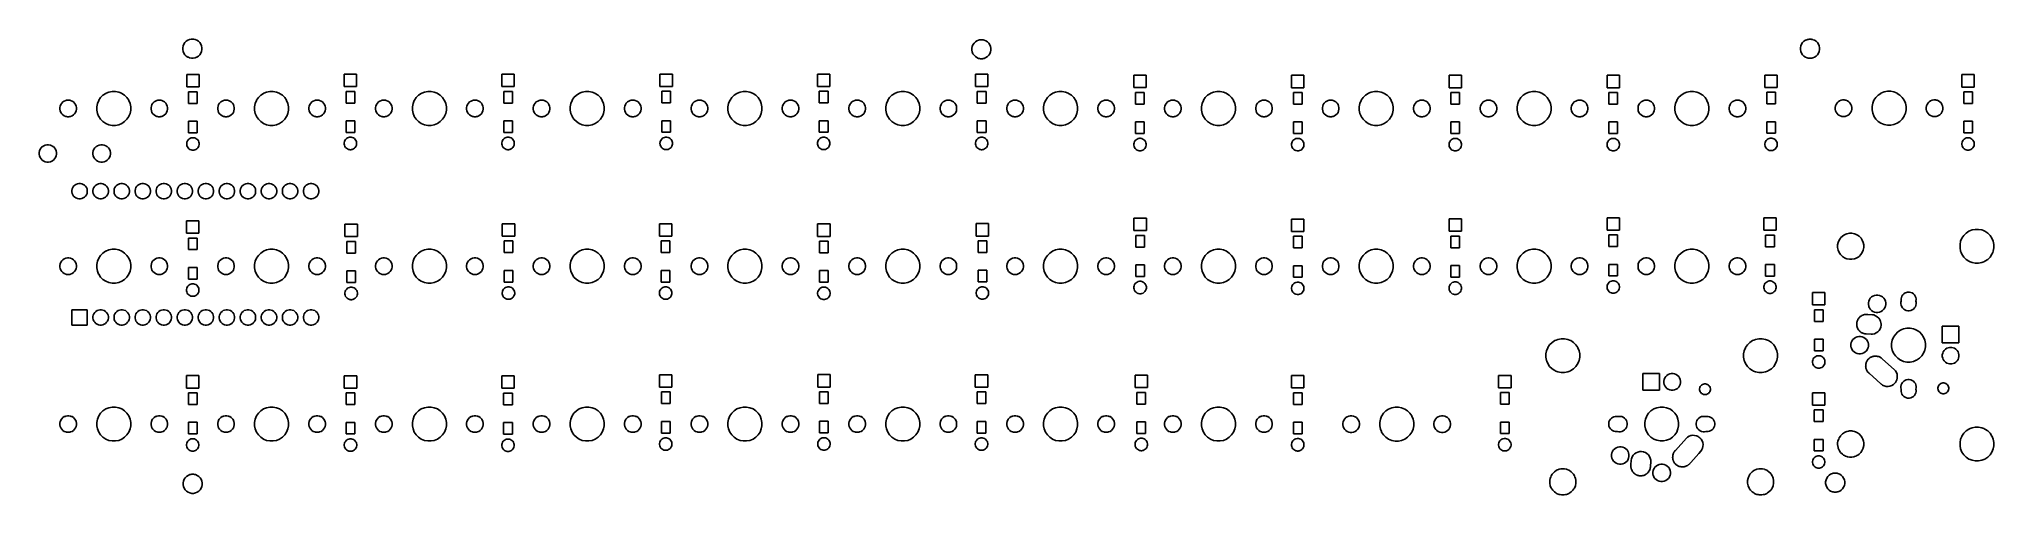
# Model space of a CAD drawing. Extents: x 1.12 to 10.41, y -5.48 to -3.31.
import ezdxf

# ---------------------------------------------------------------- set-up
doc = ezdxf.new("R2010")
doc.units = 0
doc.header["$MEASUREMENT"] = 0
doc.layers.add('BLACK', color=7, linetype='CONTINUOUS')

msp = doc.modelspace()

# ---------------------------------------------------------------- linework, layer by layer
at = {"layer": 'BLACK', "linetype": 'CONTINUOUS'}
for p, q in [((1.80958, -3.34544), (1.81299, -3.3372)), ((1.81299, -3.3372), (1.81795, -3.32977)), ((1.81795, -3.32977), (1.82426, -3.32346)), ((1.82426, -3.32346), (1.83168, -3.3185)), ((1.83168, -3.3185), (1.83993, -3.31509)), ((1.83993, -3.31509), (1.84671, -3.31374)), ((1.84671, -3.31374), (1.84869, -3.31335)), ((1.84869, -3.31335), (1.85761, -3.31335)), ((1.85761, -3.31335), (1.85959, -3.31374)), ((1.85959, -3.31374), (1.86637, -3.31509)), ((1.86637, -3.31509), (1.87461, -3.3185)), ((1.87461, -3.3185), (1.88204, -3.32346)), ((1.88204, -3.32346), (1.88835, -3.32977)), ((1.88835, -3.32977), (1.89331, -3.3372)), ((1.89331, -3.3372), (1.89672, -3.34544)), ((5.55958, -3.3482), (5.56299, -3.33995)), ((5.56299, -3.33995), (5.56795, -3.33253)), ((5.56795, -3.33253), (5.57426, -3.32622)), ((5.57426, -3.32622), (5.58168, -3.32126)), ((5.58168, -3.32126), (5.58993, -3.31784)), ((5.58993, -3.31784), (5.59431, -3.31697)), ((5.59431, -3.31697), (5.59869, -3.3161)), ((5.59869, -3.3161), (5.60761, -3.3161)), ((5.60761, -3.3161), (5.61199, -3.31697)), ((5.61199, -3.31697), (5.61637, -3.31784)), ((5.61637, -3.31784), (5.62461, -3.32126)), ((5.62461, -3.32126), (5.63204, -3.32622)), ((5.63204, -3.32622), (5.63835, -3.33253)), ((5.63835, -3.33253), (5.64331, -3.33995)), ((5.64331, -3.33995), (5.64672, -3.3482)), ((9.49777, -3.34584), (9.50118, -3.33759)), ((9.50118, -3.33759), (9.50614, -3.33017)), ((9.50614, -3.33017), (9.51245, -3.32386)), ((9.51245, -3.32386), (9.51987, -3.3189)), ((9.51987, -3.3189), (9.52082, -3.3185)), ((9.52082, -3.3185), (9.52662, -3.3161)), ((9.52662, -3.3161), (9.52812, -3.31548)), ((9.52812, -3.31548), (9.5325, -3.31461)), ((9.5325, -3.31461), (9.53688, -3.31374)), ((9.53688, -3.31374), (9.5458, -3.31374)), ((9.5458, -3.31374), (9.55018, -3.31461)), ((9.55018, -3.31461), (9.55456, -3.31548)), ((9.55456, -3.31548), (9.55606, -3.3161)), ((9.55606, -3.3161), (9.56185, -3.3185)), ((9.56185, -3.3185), (9.5628, -3.3189)), ((9.5628, -3.3189), (9.57023, -3.32386)), ((9.57023, -3.32386), (9.57654, -3.33017)), ((9.57654, -3.33017), (9.5815, -3.33759)), ((9.5815, -3.33759), (9.58491, -3.34584)), ((1.80783, -3.3542), (1.80958, -3.34544)), ((1.80783, -3.36312), (1.80783, -3.3542)), ((1.80958, -3.37188), (1.80783, -3.36312)), ((1.81299, -3.38013), (1.80958, -3.37188)), ((1.81795, -3.38755), (1.81299, -3.38013)), ((1.82426, -3.39386), (1.81795, -3.38755)), ((1.83168, -3.39882), (1.82426, -3.39386)), ((1.83169, -3.39882), (1.83168, -3.39882)), ((1.83168, -3.39882), (1.83168, -3.39882)), ((1.8341, -3.39982), (1.83169, -3.39882)), ((1.83993, -3.40223), (1.8341, -3.39982)), ((1.84191, -3.40263), (1.83993, -3.40223)), ((1.84869, -3.40398), (1.84191, -3.40263)), ((1.85761, -3.40398), (1.84869, -3.40398)), ((1.86439, -3.40263), (1.85761, -3.40398)), ((1.86637, -3.40223), (1.86439, -3.40263)), ((1.8722, -3.39982), (1.86637, -3.40223)), ((1.87461, -3.39882), (1.8722, -3.39982)), ((1.88204, -3.39386), (1.87461, -3.39882)), ((1.87461, -3.39882), (1.87461, -3.39882)), ((1.87461, -3.39882), (1.87461, -3.39882)), ((1.88835, -3.38755), (1.88204, -3.39386)), ((1.89331, -3.38013), (1.88835, -3.38755)), ((1.89672, -3.37188), (1.89331, -3.38013)), ((1.89672, -3.34544), (1.89846, -3.3542)), ((1.89846, -3.36312), (1.89672, -3.37188)), ((1.89846, -3.3542), (1.89846, -3.36312)), ((5.55783, -3.35695), (5.55958, -3.3482)), ((5.55783, -3.36588), (5.55783, -3.35695)), ((5.55958, -3.37464), (5.55783, -3.36588)), ((5.56299, -3.38288), (5.55958, -3.37464)), ((5.56795, -3.3903), (5.56299, -3.38288)), ((5.57426, -3.39662), (5.56795, -3.3903)), ((5.58168, -3.40157), (5.57426, -3.39662)), ((5.58993, -3.40499), (5.58168, -3.40157)), ((5.59431, -3.40586), (5.58993, -3.40499)), ((5.59869, -3.40673), (5.59431, -3.40586)), ((5.60761, -3.40673), (5.59869, -3.40673)), ((5.61199, -3.40586), (5.60761, -3.40673)), ((5.61637, -3.40499), (5.61199, -3.40586)), ((5.62461, -3.40157), (5.61637, -3.40499)), ((5.63204, -3.39662), (5.62461, -3.40157)), ((5.63835, -3.3903), (5.63204, -3.39662)), ((5.64331, -3.38288), (5.63835, -3.3903)), ((5.64672, -3.37464), (5.64331, -3.38288)), ((5.64672, -3.3482), (5.64846, -3.35695)), ((5.64846, -3.36588), (5.64672, -3.37464)), ((5.64846, -3.35695), (5.64846, -3.36588)), ((9.49602, -3.35459), (9.49777, -3.34584)), ((9.49602, -3.36352), (9.49602, -3.35459)), ((9.49777, -3.37227), (9.49602, -3.36352)), ((9.50118, -3.38052), (9.49777, -3.37227)), ((9.50614, -3.38794), (9.50118, -3.38052)), ((9.51245, -3.39425), (9.50614, -3.38794)), ((9.51987, -3.39921), (9.51245, -3.39425)), ((9.52812, -3.40263), (9.51987, -3.39921)), ((9.5325, -3.4035), (9.52812, -3.40263)), ((9.53688, -3.40437), (9.5325, -3.4035)), ((9.5458, -3.40437), (9.53688, -3.40437)), ((9.55018, -3.4035), (9.5458, -3.40437)), ((9.55456, -3.40263), (9.55018, -3.4035)), ((9.5628, -3.39921), (9.55456, -3.40263)), ((9.57023, -3.39425), (9.5628, -3.39921)), ((9.57654, -3.38794), (9.57023, -3.39425)), ((9.5815, -3.38052), (9.57654, -3.38794)), ((9.58491, -3.37227), (9.5815, -3.38052)), ((9.58491, -3.34584), (9.58665, -3.35459)), ((9.58665, -3.36352), (9.58491, -3.37227)), ((9.58665, -3.35459), (9.58665, -3.36352)), ((1.8264, -3.54093), (1.8264, -3.48191)), ((1.8264, -3.48191), (1.88541, -3.48191)), ((1.88541, -3.48191), (1.88541, -3.54093)), ((2.57482, -3.53896), (2.57482, -3.47994)), ((2.57482, -3.47994), (2.63384, -3.47994)), ((2.63384, -3.47994), (2.63384, -3.53896)), ((3.32404, -3.53896), (3.32404, -3.47994)), ((3.32404, -3.47994), (3.38305, -3.47994)), ((3.38305, -3.47994), (3.38305, -3.53896)), ((4.07561, -3.53856), (4.07561, -3.47955)), ((4.07561, -3.47955), (4.13463, -3.47955)), ((4.13463, -3.47955), (4.13463, -3.53856)), ((4.82404, -3.53856), (4.82404, -3.47955)), ((4.82404, -3.47955), (4.88305, -3.47955)), ((4.88305, -3.47955), (4.88305, -3.53856)), ((5.57482, -3.53896), (5.57482, -3.47994)), ((5.57482, -3.47994), (5.63384, -3.47994)), ((5.63384, -3.47994), (5.63384, -3.53896)), ((6.32719, -3.54407), (6.32719, -3.48506)), ((6.32719, -3.48506), (6.3862, -3.48506)), ((6.3862, -3.48506), (6.3862, -3.54407)), ((7.07719, -3.54447), (7.07719, -3.48545)), ((7.07719, -3.48545), (7.1362, -3.48545)), ((7.1362, -3.48545), (7.1362, -3.54447)), ((7.82561, -3.54447), (7.82561, -3.48545)), ((7.82561, -3.48545), (7.88463, -3.48545)), ((7.88463, -3.48545), (7.88463, -3.54447)), ((8.5764, -3.54447), (8.5764, -3.48545)), ((8.5764, -3.48545), (8.63541, -3.48545)), ((8.63541, -3.48545), (8.63541, -3.54447)), ((9.3264, -3.54329), (9.3264, -3.48427)), ((9.3264, -3.48427), (9.38541, -3.48427)), ((9.38541, -3.48427), (9.38541, -3.54329)), ((10.2626, -3.54132), (10.2626, -3.4823)), ((10.2626, -3.4823), (10.3216, -3.4823)), ((10.3216, -3.4823), (10.3216, -3.54132)), ((1.22807, -3.62425), (1.23238, -3.61779)), ((1.23238, -3.61779), (1.23787, -3.6123)), ((1.23787, -3.6123), (1.24432, -3.60799)), ((1.24432, -3.60799), (1.2515, -3.60502)), ((1.2515, -3.60502), (1.25546, -3.60423)), ((1.25546, -3.60423), (1.25911, -3.6035)), ((1.25911, -3.6035), (1.26687, -3.6035)), ((1.26687, -3.6035), (1.27053, -3.60423)), ((1.27053, -3.60423), (1.27449, -3.60502)), ((1.27449, -3.60502), (1.28166, -3.60799)), ((1.28166, -3.60799), (1.28811, -3.6123)), ((1.28811, -3.6123), (1.2936, -3.61779)), ((1.2936, -3.61779), (1.29792, -3.62425)), ((1.39878, -3.63496), (1.40188, -3.61936)), ((1.40188, -3.61936), (1.40797, -3.60466)), ((1.40797, -3.60466), (1.4085, -3.60388)), ((1.4085, -3.60388), (1.41681, -3.59144)), ((1.41681, -3.59144), (1.42805, -3.58019)), ((1.42805, -3.58019), (1.44128, -3.57136)), ((1.44128, -3.57136), (1.44318, -3.57057)), ((1.44318, -3.57057), (1.45597, -3.56527)), ((1.45597, -3.56527), (1.47157, -3.56217)), ((1.47157, -3.56217), (1.48748, -3.56217)), ((1.48748, -3.56217), (1.50308, -3.56527)), ((1.50308, -3.56527), (1.51588, -3.57057)), ((1.51588, -3.57057), (1.51778, -3.57136)), ((1.51778, -3.57136), (1.531, -3.58019)), ((1.531, -3.58019), (1.54225, -3.59144)), ((1.54225, -3.59144), (1.55056, -3.60388)), ((1.55056, -3.60388), (1.55109, -3.60466)), ((1.55109, -3.60466), (1.55717, -3.61936)), ((1.55717, -3.61936), (1.56028, -3.63496)), ((1.66114, -3.62425), (1.66545, -3.61779)), ((1.66545, -3.61779), (1.67094, -3.6123)), ((1.67094, -3.6123), (1.6774, -3.60799)), ((1.6774, -3.60799), (1.68457, -3.60502)), ((1.68457, -3.60502), (1.68853, -3.60423)), ((1.68853, -3.60423), (1.69218, -3.6035)), ((1.69218, -3.6035), (1.69994, -3.6035)), ((1.69994, -3.6035), (1.7036, -3.60423)), ((1.7036, -3.60423), (1.70756, -3.60502)), ((1.70756, -3.60502), (1.71473, -3.60799)), ((1.71473, -3.60799), (1.72119, -3.6123)), ((1.72119, -3.6123), (1.72667, -3.61779)), ((1.72667, -3.61779), (1.73099, -3.62425)), ((1.88541, -3.54093), (1.8264, -3.54093)), ((1.8352, -3.61913), (1.8352, -3.56394)), ((1.8352, -3.56394), (1.87661, -3.56394)), ((1.87661, -3.61913), (1.8352, -3.61913)), ((1.87661, -3.56394), (1.87661, -3.61913)), ((1.97807, -3.62425), (1.98238, -3.61779)), ((1.98238, -3.61779), (1.98787, -3.6123)), ((1.98787, -3.6123), (1.99432, -3.60799)), ((1.99432, -3.60799), (2.0015, -3.60502)), ((2.0015, -3.60502), (2.00546, -3.60423)), ((2.00546, -3.60423), (2.00911, -3.6035)), ((2.00911, -3.6035), (2.01687, -3.6035)), ((2.01687, -3.6035), (2.02053, -3.60423)), ((2.02053, -3.60423), (2.02449, -3.60502)), ((2.02449, -3.60502), (2.03166, -3.60799)), ((2.03166, -3.60799), (2.03811, -3.6123)), ((2.03811, -3.6123), (2.0436, -3.61779)), ((2.0436, -3.61779), (2.04792, -3.62425)), ((2.14878, -3.63496), (2.15188, -3.61936)), ((2.15188, -3.61936), (2.15797, -3.60466)), ((2.15797, -3.60466), (2.1585, -3.60388)), ((2.1585, -3.60388), (2.16681, -3.59144)), ((2.16681, -3.59144), (2.17805, -3.58019)), ((2.17805, -3.58019), (2.19128, -3.57136)), ((2.19128, -3.57136), (2.19318, -3.57057)), ((2.19318, -3.57057), (2.20597, -3.56527)), ((2.20597, -3.56527), (2.22157, -3.56217)), ((2.22157, -3.56217), (2.23748, -3.56217)), ((2.23748, -3.56217), (2.25308, -3.56527)), ((2.25308, -3.56527), (2.26588, -3.57057)), ((2.26588, -3.57057), (2.26778, -3.57136)), ((2.26778, -3.57136), (2.281, -3.58019)), ((2.281, -3.58019), (2.29225, -3.59144)), ((2.29225, -3.59144), (2.30056, -3.60388)), ((2.30056, -3.60388), (2.30109, -3.60466)), ((2.30109, -3.60466), (2.30717, -3.61936)), ((2.30717, -3.61936), (2.31028, -3.63496)), ((2.41114, -3.62425), (2.41545, -3.61779)), ((2.41545, -3.61779), (2.42094, -3.6123)), ((2.42094, -3.6123), (2.4274, -3.60799)), ((2.4274, -3.60799), (2.43457, -3.60502)), ((2.43457, -3.60502), (2.43853, -3.60423)), ((2.43853, -3.60423), (2.44218, -3.6035)), ((2.44218, -3.6035), (2.44994, -3.6035)), ((2.44994, -3.6035), (2.4536, -3.60423)), ((2.4536, -3.60423), (2.45756, -3.60502)), ((2.45756, -3.60502), (2.46473, -3.60799)), ((2.46473, -3.60799), (2.47119, -3.6123)), ((2.47119, -3.6123), (2.47667, -3.61779)), ((2.47667, -3.61779), (2.48099, -3.62425)), ((2.63384, -3.53896), (2.57482, -3.53896)), ((2.58362, -3.61717), (2.58362, -3.56197)), ((2.58362, -3.56197), (2.62504, -3.56197)), ((2.62504, -3.61717), (2.58362, -3.61717)), ((2.62504, -3.56197), (2.62504, -3.61717)), ((2.72807, -3.62425), (2.73238, -3.61779)), ((2.73238, -3.61779), (2.73787, -3.6123)), ((2.73787, -3.6123), (2.74432, -3.60799)), ((2.74432, -3.60799), (2.7515, -3.60502)), ((2.7515, -3.60502), (2.75546, -3.60423)), ((2.75546, -3.60423), (2.75911, -3.6035)), ((2.75911, -3.6035), (2.76687, -3.6035)), ((2.76687, -3.6035), (2.77053, -3.60423)), ((2.77053, -3.60423), (2.77449, -3.60502)), ((2.77449, -3.60502), (2.78166, -3.60799)), ((2.78166, -3.60799), (2.78811, -3.6123)), ((2.78811, -3.6123), (2.7936, -3.61779)), ((2.7936, -3.61779), (2.79792, -3.62425)), ((2.89878, -3.63496), (2.90188, -3.61936)), ((2.90188, -3.61936), (2.90797, -3.60466)), ((2.90797, -3.60466), (2.9085, -3.60388)), ((2.9085, -3.60388), (2.91681, -3.59144)), ((2.91681, -3.59144), (2.92805, -3.58019)), ((2.92805, -3.58019), (2.94128, -3.57136)), ((2.94128, -3.57136), (2.94318, -3.57057)), ((2.94318, -3.57057), (2.95597, -3.56527)), ((2.95597, -3.56527), (2.97157, -3.56217)), ((2.97157, -3.56217), (2.98748, -3.56217)), ((2.98748, -3.56217), (3.00308, -3.56527)), ((3.00308, -3.56527), (3.01588, -3.57057)), ((3.01588, -3.57057), (3.01778, -3.57136)), ((3.01778, -3.57136), (3.031, -3.58019)), ((3.031, -3.58019), (3.04225, -3.59144)), ((3.04225, -3.59144), (3.05056, -3.60388)), ((3.05056, -3.60388), (3.05109, -3.60466)), ((3.05109, -3.60466), (3.05717, -3.61936)), ((3.05717, -3.61936), (3.06028, -3.63496)), ((3.16114, -3.62425), (3.16545, -3.61779)), ((3.16545, -3.61779), (3.17094, -3.6123)), ((3.17094, -3.6123), (3.1774, -3.60799)), ((3.1774, -3.60799), (3.18457, -3.60502)), ((3.18457, -3.60502), (3.18853, -3.60423)), ((3.18853, -3.60423), (3.19218, -3.6035)), ((3.19218, -3.6035), (3.19994, -3.6035)), ((3.19994, -3.6035), (3.2036, -3.60423)), ((3.2036, -3.60423), (3.20756, -3.60502)), ((3.20756, -3.60502), (3.21473, -3.60799)), ((3.21473, -3.60799), (3.22119, -3.6123)), ((3.22119, -3.6123), (3.22667, -3.61779)), ((3.22667, -3.61779), (3.23099, -3.62425)), ((3.38305, -3.53896), (3.32404, -3.53896)), ((3.33283, -3.61717), (3.33283, -3.56197)), ((3.33283, -3.56197), (3.37425, -3.56197)), ((3.37425, -3.61717), (3.33283, -3.61717)), ((3.37425, -3.56197), (3.37425, -3.61717)), ((3.47807, -3.62425), (3.48238, -3.61779)), ((3.48238, -3.61779), (3.48787, -3.6123)), ((3.48787, -3.6123), (3.49432, -3.60799)), ((3.49432, -3.60799), (3.5015, -3.60502)), ((3.5015, -3.60502), (3.50546, -3.60423)), ((3.50546, -3.60423), (3.50911, -3.6035)), ((3.50911, -3.6035), (3.51687, -3.6035)), ((3.51687, -3.6035), (3.52053, -3.60423)), ((3.52053, -3.60423), (3.52449, -3.60502)), ((3.52449, -3.60502), (3.53166, -3.60799)), ((3.53166, -3.60799), (3.53811, -3.6123)), ((3.53811, -3.6123), (3.5436, -3.61779)), ((3.5436, -3.61779), (3.54792, -3.62425)), ((3.64878, -3.63496), (3.65188, -3.61936)), ((3.65188, -3.61936), (3.65797, -3.60466)), ((3.65797, -3.60466), (3.6585, -3.60388)), ((3.6585, -3.60388), (3.66681, -3.59144)), ((3.66681, -3.59144), (3.67805, -3.58019)), ((3.67805, -3.58019), (3.69128, -3.57136)), ((3.69128, -3.57136), (3.69318, -3.57057)), ((3.69318, -3.57057), (3.70597, -3.56527)), ((3.70597, -3.56527), (3.72157, -3.56217)), ((3.72157, -3.56217), (3.73748, -3.56217)), ((3.73748, -3.56217), (3.75308, -3.56527)), ((3.75308, -3.56527), (3.76588, -3.57057)), ((3.76588, -3.57057), (3.76778, -3.57136)), ((3.76778, -3.57136), (3.781, -3.58019)), ((3.781, -3.58019), (3.79225, -3.59144)), ((3.79225, -3.59144), (3.80056, -3.60388)), ((3.80056, -3.60388), (3.80109, -3.60466)), ((3.80109, -3.60466), (3.80717, -3.61936)), ((3.80717, -3.61936), (3.81028, -3.63496)), ((3.91114, -3.62425), (3.91545, -3.61779)), ((3.91545, -3.61779), (3.92094, -3.6123)), ((3.92094, -3.6123), (3.9274, -3.60799)), ((3.9274, -3.60799), (3.93457, -3.60502)), ((3.93457, -3.60502), (3.93853, -3.60423)), ((3.93853, -3.60423), (3.94218, -3.6035)), ((3.94218, -3.6035), (3.94994, -3.6035)), ((3.94994, -3.6035), (3.9536, -3.60423)), ((3.9536, -3.60423), (3.95756, -3.60502)), ((3.95756, -3.60502), (3.96473, -3.60799)), ((3.96473, -3.60799), (3.97119, -3.6123)), ((3.97119, -3.6123), (3.97667, -3.61779)), ((3.97667, -3.61779), (3.98099, -3.62425)), ((4.13463, -3.53856), (4.07561, -3.53856)), ((4.08441, -3.61677), (4.08441, -3.56157)), ((4.08441, -3.56157), (4.12583, -3.56157)), ((4.12583, -3.61677), (4.08441, -3.61677)), ((4.12583, -3.56157), (4.12583, -3.61677)), ((4.22807, -3.62425), (4.23238, -3.61779)), ((4.23238, -3.61779), (4.23787, -3.6123)), ((4.23787, -3.6123), (4.24432, -3.60799)), ((4.24432, -3.60799), (4.2515, -3.60502)), ((4.2515, -3.60502), (4.25546, -3.60423)), ((4.25546, -3.60423), (4.25911, -3.6035)), ((4.25911, -3.6035), (4.26687, -3.6035)), ((4.26687, -3.6035), (4.27053, -3.60423)), ((4.27053, -3.60423), (4.27449, -3.60502)), ((4.27449, -3.60502), (4.28166, -3.60799)), ((4.28166, -3.60799), (4.28811, -3.6123)), ((4.28811, -3.6123), (4.2936, -3.61779)), ((4.2936, -3.61779), (4.29792, -3.62425)), ((4.39878, -3.63496), (4.40188, -3.61936)), ((4.40188, -3.61936), (4.40797, -3.60466)), ((4.40797, -3.60466), (4.4085, -3.60388)), ((4.4085, -3.60388), (4.41681, -3.59144)), ((4.41681, -3.59144), (4.42805, -3.58019)), ((4.42805, -3.58019), (4.44128, -3.57136)), ((4.44128, -3.57136), (4.44318, -3.57057)), ((4.44318, -3.57057), (4.45597, -3.56527)), ((4.45597, -3.56527), (4.47157, -3.56217)), ((4.47157, -3.56217), (4.48748, -3.56217)), ((4.48748, -3.56217), (4.50308, -3.56527)), ((4.50308, -3.56527), (4.51588, -3.57057)), ((4.51588, -3.57057), (4.51778, -3.57136)), ((4.51778, -3.57136), (4.531, -3.58019)), ((4.531, -3.58019), (4.54225, -3.59144)), ((4.54225, -3.59144), (4.55056, -3.60388)), ((4.55056, -3.60388), (4.55109, -3.60466)), ((4.55109, -3.60466), (4.55717, -3.61936)), ((4.55717, -3.61936), (4.56028, -3.63496)), ((4.66114, -3.62425), (4.66545, -3.61779)), ((4.66545, -3.61779), (4.67094, -3.6123)), ((4.67094, -3.6123), (4.6774, -3.60799)), ((4.6774, -3.60799), (4.68457, -3.60502)), ((4.68457, -3.60502), (4.68853, -3.60423)), ((4.68853, -3.60423), (4.69218, -3.6035)), ((4.69218, -3.6035), (4.69994, -3.6035)), ((4.69994, -3.6035), (4.7036, -3.60423)), ((4.7036, -3.60423), (4.70756, -3.60502)), ((4.70756, -3.60502), (4.71473, -3.60799)), ((4.71473, -3.60799), (4.72119, -3.6123)), ((4.72119, -3.6123), (4.72667, -3.61779)), ((4.72667, -3.61779), (4.73099, -3.62425)), ((4.88305, -3.53856), (4.82404, -3.53856)), ((4.83283, -3.61677), (4.83283, -3.56157)), ((4.83283, -3.56157), (4.87425, -3.56157)), ((4.87425, -3.61677), (4.83283, -3.61677)), ((4.87425, -3.56157), (4.87425, -3.61677)), ((4.97807, -3.62425), (4.98238, -3.61779)), ((4.98238, -3.61779), (4.98787, -3.6123)), ((4.98787, -3.6123), (4.99432, -3.60799)), ((4.99432, -3.60799), (5.0015, -3.60502)), ((5.0015, -3.60502), (5.00546, -3.60423)), ((5.00546, -3.60423), (5.00911, -3.6035)), ((5.00911, -3.6035), (5.01687, -3.6035)), ((5.01687, -3.6035), (5.02053, -3.60423)), ((5.02053, -3.60423), (5.02449, -3.60502)), ((5.02449, -3.60502), (5.03166, -3.60799)), ((5.03166, -3.60799), (5.03811, -3.6123)), ((5.03811, -3.6123), (5.0436, -3.61779)), ((5.0436, -3.61779), (5.04792, -3.62425)), ((5.14878, -3.63496), (5.15188, -3.61936)), ((5.15188, -3.61936), (5.15797, -3.60466)), ((5.15797, -3.60466), (5.1585, -3.60388)), ((5.1585, -3.60388), (5.16681, -3.59144)), ((5.16681, -3.59144), (5.17805, -3.58019)), ((5.17805, -3.58019), (5.19128, -3.57136)), ((5.19128, -3.57136), (5.19318, -3.57057)), ((5.19318, -3.57057), (5.20597, -3.56527)), ((5.20597, -3.56527), (5.22157, -3.56217)), ((5.22157, -3.56217), (5.23748, -3.56217)), ((5.23748, -3.56217), (5.25308, -3.56527)), ((5.25308, -3.56527), (5.26588, -3.57057)), ((5.26588, -3.57057), (5.26778, -3.57136)), ((5.26778, -3.57136), (5.281, -3.58019)), ((5.281, -3.58019), (5.29225, -3.59144)), ((5.29225, -3.59144), (5.30056, -3.60388)), ((5.30056, -3.60388), (5.30109, -3.60466)), ((5.30109, -3.60466), (5.30717, -3.61936)), ((5.30717, -3.61936), (5.31028, -3.63496)), ((5.41114, -3.62425), (5.41545, -3.61779)), ((5.41545, -3.61779), (5.42094, -3.6123)), ((5.42094, -3.6123), (5.4274, -3.60799)), ((5.4274, -3.60799), (5.43457, -3.60502)), ((5.43457, -3.60502), (5.43853, -3.60423)), ((5.43853, -3.60423), (5.44218, -3.6035)), ((5.44218, -3.6035), (5.44994, -3.6035)), ((5.44994, -3.6035), (5.4536, -3.60423)), ((5.4536, -3.60423), (5.45756, -3.60502)), ((5.45756, -3.60502), (5.46473, -3.60799)), ((5.46473, -3.60799), (5.47119, -3.6123)), ((5.47119, -3.6123), (5.47667, -3.61779)), ((5.47667, -3.61779), (5.48099, -3.62425)), ((5.63384, -3.53896), (5.57482, -3.53896)), ((5.58362, -3.61717), (5.58362, -3.56197)), ((5.58362, -3.56197), (5.62504, -3.56197)), ((5.62504, -3.61717), (5.58362, -3.61717)), ((5.62504, -3.56197), (5.62504, -3.61717)), ((5.72807, -3.62425), (5.73238, -3.61779)), ((5.73238, -3.61779), (5.73787, -3.6123)), ((5.73787, -3.6123), (5.74432, -3.60799)), ((5.74432, -3.60799), (5.7515, -3.60502)), ((5.7515, -3.60502), (5.75546, -3.60423)), ((5.75546, -3.60423), (5.75911, -3.6035)), ((5.75911, -3.6035), (5.76687, -3.6035)), ((5.76687, -3.6035), (5.77053, -3.60423)), ((5.77053, -3.60423), (5.77449, -3.60502)), ((5.77449, -3.60502), (5.78166, -3.60799)), ((5.78166, -3.60799), (5.78811, -3.6123)), ((5.78811, -3.6123), (5.7936, -3.61779)), ((5.7936, -3.61779), (5.79792, -3.62425)), ((5.89878, -3.63496), (5.90188, -3.61936)), ((5.90188, -3.61936), (5.90797, -3.60466)), ((5.90797, -3.60466), (5.9085, -3.60388)), ((5.9085, -3.60388), (5.91681, -3.59144)), ((5.91681, -3.59144), (5.92805, -3.58019)), ((5.92805, -3.58019), (5.94128, -3.57136)), ((5.94128, -3.57136), (5.94318, -3.57057)), ((5.94318, -3.57057), (5.95597, -3.56527)), ((5.95597, -3.56527), (5.97157, -3.56217)), ((5.97157, -3.56217), (5.98748, -3.56217)), ((5.98748, -3.56217), (6.00308, -3.56527)), ((6.00308, -3.56527), (6.01588, -3.57057)), ((6.01588, -3.57057), (6.01778, -3.57136)), ((6.01778, -3.57136), (6.031, -3.58019)), ((6.031, -3.58019), (6.04225, -3.59144)), ((6.04225, -3.59144), (6.05056, -3.60388)), ((6.05056, -3.60388), (6.05109, -3.60466)), ((6.05109, -3.60466), (6.05717, -3.61936)), ((6.05717, -3.61936), (6.06028, -3.63496)), ((6.16114, -3.62425), (6.16545, -3.61779)), ((6.16545, -3.61779), (6.17094, -3.6123)), ((6.17094, -3.6123), (6.1774, -3.60799)), ((6.1774, -3.60799), (6.18457, -3.60502)), ((6.18457, -3.60502), (6.18853, -3.60423)), ((6.18853, -3.60423), (6.19218, -3.6035)), ((6.19218, -3.6035), (6.19994, -3.6035)), ((6.19994, -3.6035), (6.2036, -3.60423)), ((6.2036, -3.60423), (6.20756, -3.60502)), ((6.20756, -3.60502), (6.21473, -3.60799)), ((6.21473, -3.60799), (6.22119, -3.6123)), ((6.22119, -3.6123), (6.22667, -3.61779)), ((6.22667, -3.61779), (6.23099, -3.62425)), ((6.3862, -3.54407), (6.32719, -3.54407)), ((6.33598, -3.62228), (6.33598, -3.56709)), ((6.33598, -3.56709), (6.3774, -3.56709)), ((6.3774, -3.62228), (6.33598, -3.62228)), ((6.3774, -3.56709), (6.3774, -3.62228)), ((6.47807, -3.62425), (6.48238, -3.61779)), ((6.48238, -3.61779), (6.48787, -3.6123)), ((6.48787, -3.6123), (6.49432, -3.60799)), ((6.49432, -3.60799), (6.5015, -3.60502)), ((6.5015, -3.60502), (6.50546, -3.60423)), ((6.50546, -3.60423), (6.50911, -3.6035)), ((6.50911, -3.6035), (6.51687, -3.6035)), ((6.51687, -3.6035), (6.52053, -3.60423)), ((6.52053, -3.60423), (6.52449, -3.60502)), ((6.52449, -3.60502), (6.53166, -3.60799)), ((6.53166, -3.60799), (6.53811, -3.6123)), ((6.53811, -3.6123), (6.5436, -3.61779)), ((6.5436, -3.61779), (6.54792, -3.62425)), ((6.64878, -3.63496), (6.65188, -3.61936)), ((6.65188, -3.61936), (6.65797, -3.60466)), ((6.65797, -3.60466), (6.6585, -3.60388)), ((6.6585, -3.60388), (6.66681, -3.59144)), ((6.66681, -3.59144), (6.67805, -3.58019)), ((6.67805, -3.58019), (6.69128, -3.57136)), ((6.69128, -3.57136), (6.69318, -3.57057)), ((6.69318, -3.57057), (6.70597, -3.56527)), ((6.70597, -3.56527), (6.72157, -3.56217)), ((6.72157, -3.56217), (6.73748, -3.56217)), ((6.73748, -3.56217), (6.75308, -3.56527)), ((6.75308, -3.56527), (6.76588, -3.57057)), ((6.76588, -3.57057), (6.76778, -3.57136)), ((6.76778, -3.57136), (6.781, -3.58019)), ((6.781, -3.58019), (6.79225, -3.59144)), ((6.79225, -3.59144), (6.80056, -3.60388)), ((6.80056, -3.60388), (6.80109, -3.60466)), ((6.80109, -3.60466), (6.80717, -3.61936)), ((6.80717, -3.61936), (6.81028, -3.63496)), ((6.91114, -3.62425), (6.91545, -3.61779)), ((6.91545, -3.61779), (6.92094, -3.6123)), ((6.92094, -3.6123), (6.9274, -3.60799)), ((6.9274, -3.60799), (6.93457, -3.60502)), ((6.93457, -3.60502), (6.93853, -3.60423)), ((6.93853, -3.60423), (6.94218, -3.6035)), ((6.94218, -3.6035), (6.94994, -3.6035)), ((6.94994, -3.6035), (6.9536, -3.60423)), ((6.9536, -3.60423), (6.95756, -3.60502)), ((6.95756, -3.60502), (6.96473, -3.60799)), ((6.96473, -3.60799), (6.97119, -3.6123)), ((6.97119, -3.6123), (6.97667, -3.61779)), ((6.97667, -3.61779), (6.98099, -3.62425)), ((7.1362, -3.54447), (7.07719, -3.54447)), ((7.08598, -3.62268), (7.08598, -3.56748)), ((7.08598, -3.56748), (7.1274, -3.56748)), ((7.1274, -3.62268), (7.08598, -3.62268)), ((7.1274, -3.56748), (7.1274, -3.62268)), ((7.22807, -3.62425), (7.23238, -3.61779)), ((7.23238, -3.61779), (7.23787, -3.6123)), ((7.23787, -3.6123), (7.24432, -3.60799)), ((7.24432, -3.60799), (7.2515, -3.60502)), ((7.2515, -3.60502), (7.25546, -3.60423)), ((7.25546, -3.60423), (7.25911, -3.6035)), ((7.25911, -3.6035), (7.26687, -3.6035)), ((7.26687, -3.6035), (7.27053, -3.60423)), ((7.27053, -3.60423), (7.27449, -3.60502)), ((7.27449, -3.60502), (7.28166, -3.60799)), ((7.28166, -3.60799), (7.28811, -3.6123)), ((7.28811, -3.6123), (7.2936, -3.61779)), ((7.2936, -3.61779), (7.29792, -3.62425)), ((7.39878, -3.63496), (7.40188, -3.61936)), ((7.40188, -3.61936), (7.40797, -3.60466)), ((7.40797, -3.60466), (7.4085, -3.60388)), ((7.4085, -3.60388), (7.41681, -3.59144)), ((7.41681, -3.59144), (7.42805, -3.58019)), ((7.42805, -3.58019), (7.44128, -3.57136)), ((7.44128, -3.57136), (7.44318, -3.57057)), ((7.44318, -3.57057), (7.45597, -3.56527)), ((7.45597, -3.56527), (7.47157, -3.56217)), ((7.47157, -3.56217), (7.48748, -3.56217)), ((7.48748, -3.56217), (7.50308, -3.56527)), ((7.50308, -3.56527), (7.51588, -3.57057)), ((7.51588, -3.57057), (7.51778, -3.57136)), ((7.51778, -3.57136), (7.531, -3.58019)), ((7.531, -3.58019), (7.54225, -3.59144)), ((7.54225, -3.59144), (7.55056, -3.60388)), ((7.55056, -3.60388), (7.55109, -3.60466)), ((7.55109, -3.60466), (7.55717, -3.61936)), ((7.55717, -3.61936), (7.56028, -3.63496)), ((7.66114, -3.62425), (7.66545, -3.61779)), ((7.66545, -3.61779), (7.67094, -3.6123)), ((7.67094, -3.6123), (7.6774, -3.60799)), ((7.6774, -3.60799), (7.68457, -3.60502)), ((7.68457, -3.60502), (7.68853, -3.60423)), ((7.68853, -3.60423), (7.69218, -3.6035)), ((7.69218, -3.6035), (7.69994, -3.6035)), ((7.69994, -3.6035), (7.7036, -3.60423)), ((7.7036, -3.60423), (7.70756, -3.60502)), ((7.70756, -3.60502), (7.71473, -3.60799)), ((7.71473, -3.60799), (7.72119, -3.6123)), ((7.72119, -3.6123), (7.72667, -3.61779)), ((7.72667, -3.61779), (7.73099, -3.62425)), ((7.88463, -3.54447), (7.82561, -3.54447)), ((7.83441, -3.62268), (7.83441, -3.56748)), ((7.83441, -3.56748), (7.87583, -3.56748)), ((7.87583, -3.62268), (7.83441, -3.62268)), ((7.87583, -3.56748), (7.87583, -3.62268)), ((7.97807, -3.62425), (7.98238, -3.61779)), ((7.98238, -3.61779), (7.98787, -3.6123)), ((7.98787, -3.6123), (7.99432, -3.60799)), ((7.99432, -3.60799), (8.0015, -3.60502)), ((8.0015, -3.60502), (8.00546, -3.60423)), ((8.00546, -3.60423), (8.00911, -3.6035)), ((8.00911, -3.6035), (8.01687, -3.6035)), ((8.01687, -3.6035), (8.02053, -3.60423)), ((8.02053, -3.60423), (8.02449, -3.60502)), ((8.02449, -3.60502), (8.03166, -3.60799)), ((8.03166, -3.60799), (8.03811, -3.6123)), ((8.03811, -3.6123), (8.0436, -3.61779)), ((8.0436, -3.61779), (8.04792, -3.62425)), ((8.14878, -3.63496), (8.15188, -3.61936)), ((8.15188, -3.61936), (8.15797, -3.60466)), ((8.15797, -3.60466), (8.1585, -3.60388)), ((8.1585, -3.60388), (8.16681, -3.59144)), ((8.16681, -3.59144), (8.17805, -3.58019)), ((8.17805, -3.58019), (8.19128, -3.57136)), ((8.19128, -3.57136), (8.19318, -3.57057)), ((8.19318, -3.57057), (8.20597, -3.56527)), ((8.20597, -3.56527), (8.22157, -3.56217)), ((8.22157, -3.56217), (8.23748, -3.56217)), ((8.23748, -3.56217), (8.25308, -3.56527)), ((8.25308, -3.56527), (8.26588, -3.57057)), ((8.26588, -3.57057), (8.26778, -3.57136)), ((8.26778, -3.57136), (8.281, -3.58019)), ((8.281, -3.58019), (8.29225, -3.59144)), ((8.29225, -3.59144), (8.30056, -3.60388)), ((8.30056, -3.60388), (8.30109, -3.60466)), ((8.30109, -3.60466), (8.30717, -3.61936)), ((8.30717, -3.61936), (8.31028, -3.63496)), ((8.41114, -3.62425), (8.41545, -3.61779)), ((8.41545, -3.61779), (8.42094, -3.6123)), ((8.42094, -3.6123), (8.4274, -3.60799)), ((8.4274, -3.60799), (8.43457, -3.60502)), ((8.43457, -3.60502), (8.43853, -3.60423)), ((8.43853, -3.60423), (8.44218, -3.6035)), ((8.44218, -3.6035), (8.44994, -3.6035)), ((8.44994, -3.6035), (8.4536, -3.60423)), ((8.4536, -3.60423), (8.45756, -3.60502)), ((8.45756, -3.60502), (8.46473, -3.60799)), ((8.46473, -3.60799), (8.47119, -3.6123)), ((8.47119, -3.6123), (8.47667, -3.61779)), ((8.47667, -3.61779), (8.48099, -3.62425)), ((8.63541, -3.54447), (8.5764, -3.54447)), ((8.5852, -3.62268), (8.5852, -3.56748)), ((8.5852, -3.56748), (8.62661, -3.56748)), ((8.62661, -3.62268), (8.5852, -3.62268)), ((8.62661, -3.56748), (8.62661, -3.62268)), ((8.72807, -3.62425), (8.73238, -3.61779)), ((8.73238, -3.61779), (8.73787, -3.6123)), ((8.73787, -3.6123), (8.74432, -3.60799)), ((8.74432, -3.60799), (8.7515, -3.60502)), ((8.7515, -3.60502), (8.75546, -3.60423)), ((8.75546, -3.60423), (8.75911, -3.6035)), ((8.75911, -3.6035), (8.76687, -3.6035)), ((8.76687, -3.6035), (8.77053, -3.60423)), ((8.77053, -3.60423), (8.77449, -3.60502)), ((8.77449, -3.60502), (8.78166, -3.60799)), ((8.78166, -3.60799), (8.78811, -3.6123)), ((8.78811, -3.6123), (8.7936, -3.61779)), ((8.7936, -3.61779), (8.79792, -3.62425)), ((8.89878, -3.63496), (8.90188, -3.61936)), ((8.90188, -3.61936), (8.90797, -3.60466)), ((8.90797, -3.60466), (8.9085, -3.60388)), ((8.9085, -3.60388), (8.91681, -3.59144)), ((8.91681, -3.59144), (8.92805, -3.58019)), ((8.92805, -3.58019), (8.94128, -3.57136)), ((8.94128, -3.57136), (8.94318, -3.57057)), ((8.94318, -3.57057), (8.95597, -3.56527)), ((8.95597, -3.56527), (8.97157, -3.56217)), ((8.97157, -3.56217), (8.98748, -3.56217)), ((8.98748, -3.56217), (9.00308, -3.56527)), ((9.00308, -3.56527), (9.01588, -3.57057)), ((9.01588, -3.57057), (9.01778, -3.57136)), ((9.01778, -3.57136), (9.031, -3.58019)), ((9.031, -3.58019), (9.04225, -3.59144)), ((9.04225, -3.59144), (9.05056, -3.60388)), ((9.05056, -3.60388), (9.05109, -3.60466)), ((9.05109, -3.60466), (9.05717, -3.61936)), ((9.05717, -3.61936), (9.06028, -3.63496)), ((9.16114, -3.62425), (9.16545, -3.61779)), ((9.16545, -3.61779), (9.17094, -3.6123)), ((9.17094, -3.6123), (9.1774, -3.60799)), ((9.1774, -3.60799), (9.18457, -3.60502)), ((9.18457, -3.60502), (9.18853, -3.60423)), ((9.18853, -3.60423), (9.19218, -3.6035)), ((9.19218, -3.6035), (9.19994, -3.6035)), ((9.19994, -3.6035), (9.2036, -3.60423)), ((9.2036, -3.60423), (9.20756, -3.60502)), ((9.20756, -3.60502), (9.21473, -3.60799)), ((9.21473, -3.60799), (9.22119, -3.6123)), ((9.22119, -3.6123), (9.22667, -3.61779)), ((9.22667, -3.61779), (9.23099, -3.62425)), ((9.38541, -3.54329), (9.3264, -3.54329)), ((9.3352, -3.6215), (9.3352, -3.5663)), ((9.3352, -3.5663), (9.37661, -3.5663)), ((9.37661, -3.6215), (9.3352, -3.6215)), ((9.37661, -3.5663), (9.37661, -3.6215)), ((9.66508, -3.62346), (9.66939, -3.617)), ((9.66939, -3.617), (9.67488, -3.61151)), ((9.67488, -3.61151), (9.68133, -3.6072)), ((9.68133, -3.6072), (9.6885, -3.60423)), ((9.6885, -3.60423), (9.69612, -3.60272)), ((9.69612, -3.60272), (9.70388, -3.60272)), ((9.70388, -3.60272), (9.70769, -3.60347)), ((9.70769, -3.60347), (9.7115, -3.60423)), ((9.7115, -3.60423), (9.71867, -3.6072)), ((9.71867, -3.6072), (9.72512, -3.61151)), ((9.72512, -3.61151), (9.73061, -3.617)), ((9.73061, -3.617), (9.73492, -3.62346)), ((9.83579, -3.63417), (9.83889, -3.61857)), ((9.83889, -3.61857), (9.84498, -3.60388)), ((9.84498, -3.60388), (9.85381, -3.59065)), ((9.85381, -3.59065), (9.86506, -3.5794)), ((9.86506, -3.5794), (9.87711, -3.57136)), ((9.87711, -3.57136), (9.87829, -3.57057)), ((9.87829, -3.57057), (9.89298, -3.56448)), ((9.87829, -3.57057), (9.87829, -3.57057)), ((9.89298, -3.56448), (9.90858, -3.56138)), ((9.90858, -3.56138), (9.92449, -3.56138)), ((9.92449, -3.56138), (9.94009, -3.56448)), ((9.94009, -3.56448), (9.95478, -3.57057)), ((9.95478, -3.57057), (9.95478, -3.57057)), ((9.95478, -3.57057), (9.95596, -3.57136)), ((9.95596, -3.57136), (9.96801, -3.5794)), ((9.96801, -3.5794), (9.97926, -3.59065)), ((9.97926, -3.59065), (9.98809, -3.60388)), ((9.98809, -3.60388), (9.99418, -3.61857)), ((9.99418, -3.61857), (9.99728, -3.63417)), ((10.0981, -3.62346), (10.1025, -3.617)), ((10.1025, -3.617), (10.1079, -3.61151)), ((10.1079, -3.61151), (10.1144, -3.6072)), ((10.1144, -3.6072), (10.1216, -3.60423)), ((10.1216, -3.60423), (10.1292, -3.60272)), ((10.1292, -3.60272), (10.137, -3.60272)), ((10.137, -3.60272), (10.1408, -3.60347)), ((10.1408, -3.60347), (10.1446, -3.60423)), ((10.1446, -3.60423), (10.1517, -3.6072)), ((10.1517, -3.6072), (10.1582, -3.61151)), ((10.1582, -3.61151), (10.1637, -3.617)), ((10.1637, -3.617), (10.168, -3.62346)), ((10.3216, -3.54132), (10.2626, -3.54132)), ((10.2714, -3.61953), (10.2714, -3.56433)), ((10.2714, -3.56433), (10.3128, -3.56433)), ((10.3128, -3.61953), (10.2714, -3.61953)), ((10.3128, -3.56433), (10.3128, -3.61953)), ((1.22358, -3.63903), (1.2251, -3.63142)), ((1.22358, -3.64679), (1.22358, -3.63903)), ((1.2251, -3.65441), (1.22358, -3.64679)), ((1.2251, -3.63142), (1.22807, -3.62425)), ((1.22807, -3.66158), (1.2251, -3.65441)), ((1.23238, -3.66804), (1.22807, -3.66158)), ((1.23787, -3.67352), (1.23238, -3.66804)), ((1.24432, -3.67784), (1.23787, -3.67352)), ((1.2515, -3.68081), (1.24432, -3.67784)), ((1.25515, -3.68154), (1.2515, -3.68081)), ((1.25911, -3.68232), (1.25515, -3.68154)), ((1.26687, -3.68232), (1.25911, -3.68232)), ((1.27083, -3.68154), (1.26687, -3.68232)), ((1.27449, -3.68081), (1.27083, -3.68154)), ((1.28166, -3.67784), (1.27449, -3.68081)), ((1.28811, -3.67352), (1.28166, -3.67784)), ((1.2936, -3.66804), (1.28811, -3.67352)), ((1.29792, -3.66158), (1.2936, -3.66804)), ((1.29792, -3.62425), (1.30089, -3.63142)), ((1.30089, -3.65441), (1.29792, -3.66158)), ((1.30089, -3.63142), (1.3024, -3.63903)), ((1.3024, -3.64679), (1.30089, -3.65441)), ((1.3024, -3.63903), (1.3024, -3.64679)), ((1.39878, -3.65087), (1.39878, -3.63496)), ((1.40188, -3.66647), (1.39878, -3.65087)), ((1.4075, -3.68002), (1.40188, -3.66647)), ((1.40797, -3.68116), (1.4075, -3.68002)), ((1.41681, -3.69439), (1.40797, -3.68116)), ((1.42805, -3.70563), (1.41681, -3.69439)), ((1.44128, -3.71447), (1.42805, -3.70563)), ((1.45597, -3.72056), (1.44128, -3.71447)), ((1.44128, -3.71447), (1.44128, -3.71447)), ((1.44128, -3.71447), (1.44128, -3.71447)), ((1.51778, -3.71447), (1.50308, -3.72056)), ((1.531, -3.70563), (1.51778, -3.71447)), ((1.51778, -3.71447), (1.51778, -3.71447)), ((1.51778, -3.71447), (1.51778, -3.71447)), ((1.54225, -3.69439), (1.531, -3.70563)), ((1.55109, -3.68116), (1.54225, -3.69439)), ((1.55156, -3.68002), (1.55109, -3.68116)), ((1.55717, -3.66647), (1.55156, -3.68002)), ((1.56028, -3.65087), (1.55717, -3.66647)), ((1.56028, -3.63496), (1.56028, -3.65087)), ((1.65665, -3.63903), (1.65817, -3.63142)), ((1.65665, -3.64679), (1.65665, -3.63903)), ((1.65817, -3.65441), (1.65665, -3.64679)), ((1.65817, -3.63142), (1.66114, -3.62425)), ((1.66114, -3.66158), (1.65817, -3.65441)), ((1.66545, -3.66804), (1.66114, -3.66158)), ((1.67094, -3.67352), (1.66545, -3.66804)), ((1.6774, -3.67784), (1.67094, -3.67352)), ((1.68457, -3.68081), (1.6774, -3.67784)), ((1.68822, -3.68154), (1.68457, -3.68081)), ((1.69218, -3.68232), (1.68822, -3.68154)), ((1.69994, -3.68232), (1.69218, -3.68232)), ((1.7039, -3.68154), (1.69994, -3.68232)), ((1.70756, -3.68081), (1.7039, -3.68154)), ((1.71473, -3.67784), (1.70756, -3.68081)), ((1.72119, -3.67352), (1.71473, -3.67784)), ((1.72667, -3.66804), (1.72119, -3.67352)), ((1.73099, -3.66158), (1.72667, -3.66804)), ((1.73099, -3.62425), (1.73396, -3.63142)), ((1.73396, -3.65441), (1.73099, -3.66158)), ((1.73396, -3.63142), (1.73547, -3.63903)), ((1.73547, -3.64679), (1.73396, -3.65441)), ((1.73547, -3.63903), (1.73547, -3.64679)), ((1.8352, -3.7589), (1.8352, -3.7037)), ((1.8352, -3.7037), (1.87661, -3.7037)), ((1.87661, -3.7037), (1.87661, -3.7589)), ((1.97358, -3.63903), (1.9751, -3.63142)), ((1.97358, -3.64679), (1.97358, -3.63903)), ((1.9751, -3.65441), (1.97358, -3.64679)), ((1.9751, -3.63142), (1.97807, -3.62425)), ((1.97807, -3.66158), (1.9751, -3.65441)), ((1.98238, -3.66804), (1.97807, -3.66158)), ((1.98787, -3.67352), (1.98238, -3.66804)), ((1.99432, -3.67784), (1.98787, -3.67352)), ((2.0015, -3.68081), (1.99432, -3.67784)), ((2.00515, -3.68154), (2.0015, -3.68081)), ((2.00911, -3.68232), (2.00515, -3.68154)), ((2.01687, -3.68232), (2.00911, -3.68232)), ((2.02083, -3.68154), (2.01687, -3.68232)), ((2.02449, -3.68081), (2.02083, -3.68154)), ((2.03166, -3.67784), (2.02449, -3.68081)), ((2.03811, -3.67352), (2.03166, -3.67784)), ((2.0436, -3.66804), (2.03811, -3.67352)), ((2.04792, -3.66158), (2.0436, -3.66804)), ((2.04792, -3.62425), (2.05089, -3.63142)), ((2.05089, -3.65441), (2.04792, -3.66158)), ((2.05089, -3.63142), (2.0524, -3.63903)), ((2.0524, -3.64679), (2.05089, -3.65441)), ((2.0524, -3.63903), (2.0524, -3.64679)), ((2.14878, -3.65087), (2.14878, -3.63496)), ((2.15188, -3.66647), (2.14878, -3.65087)), ((2.1575, -3.68002), (2.15188, -3.66647)), ((2.15797, -3.68116), (2.1575, -3.68002)), ((2.16681, -3.69439), (2.15797, -3.68116)), ((2.17805, -3.70563), (2.16681, -3.69439)), ((2.19128, -3.71447), (2.17805, -3.70563)), ((2.20597, -3.72056), (2.19128, -3.71447)), ((2.19128, -3.71447), (2.19128, -3.71447)), ((2.19128, -3.71447), (2.19128, -3.71447)), ((2.26778, -3.71447), (2.25308, -3.72056)), ((2.281, -3.70563), (2.26778, -3.71447)), ((2.26778, -3.71447), (2.26778, -3.71447)), ((2.26778, -3.71447), (2.26778, -3.71447)), ((2.29225, -3.69439), (2.281, -3.70563)), ((2.30109, -3.68116), (2.29225, -3.69439)), ((2.30156, -3.68002), (2.30109, -3.68116)), ((2.30717, -3.66647), (2.30156, -3.68002)), ((2.31028, -3.65087), (2.30717, -3.66647)), ((2.31028, -3.63496), (2.31028, -3.65087)), ((2.40665, -3.63903), (2.40817, -3.63142)), ((2.40665, -3.64679), (2.40665, -3.63903)), ((2.40817, -3.65441), (2.40665, -3.64679)), ((2.40817, -3.63142), (2.41114, -3.62425)), ((2.41114, -3.66158), (2.40817, -3.65441)), ((2.41545, -3.66804), (2.41114, -3.66158)), ((2.42094, -3.67352), (2.41545, -3.66804)), ((2.4274, -3.67784), (2.42094, -3.67352)), ((2.43457, -3.68081), (2.4274, -3.67784)), ((2.43822, -3.68154), (2.43457, -3.68081)), ((2.44218, -3.68232), (2.43822, -3.68154)), ((2.44994, -3.68232), (2.44218, -3.68232)), ((2.4539, -3.68154), (2.44994, -3.68232)), ((2.45756, -3.68081), (2.4539, -3.68154)), ((2.46473, -3.67784), (2.45756, -3.68081)), ((2.47119, -3.67352), (2.46473, -3.67784)), ((2.47667, -3.66804), (2.47119, -3.67352)), ((2.48099, -3.66158), (2.47667, -3.66804)), ((2.48099, -3.62425), (2.48396, -3.63142)), ((2.48396, -3.65441), (2.48099, -3.66158)), ((2.48396, -3.63142), (2.48547, -3.63903)), ((2.48547, -3.64679), (2.48396, -3.65441)), ((2.48547, -3.63903), (2.48547, -3.64679)), ((2.58362, -3.75693), (2.58362, -3.70173)), ((2.58362, -3.70173), (2.62504, -3.70173)), ((2.62504, -3.70173), (2.62504, -3.75693)), ((2.72358, -3.63903), (2.7251, -3.63142)), ((2.72358, -3.64679), (2.72358, -3.63903)), ((2.7251, -3.65441), (2.72358, -3.64679)), ((2.7251, -3.63142), (2.72807, -3.62425)), ((2.72807, -3.66158), (2.7251, -3.65441)), ((2.73238, -3.66804), (2.72807, -3.66158)), ((2.73787, -3.67352), (2.73238, -3.66804)), ((2.74432, -3.67784), (2.73787, -3.67352)), ((2.7515, -3.68081), (2.74432, -3.67784)), ((2.75515, -3.68154), (2.7515, -3.68081)), ((2.75911, -3.68232), (2.75515, -3.68154)), ((2.76687, -3.68232), (2.75911, -3.68232)), ((2.77083, -3.68154), (2.76687, -3.68232)), ((2.77449, -3.68081), (2.77083, -3.68154)), ((2.78166, -3.67784), (2.77449, -3.68081)), ((2.78811, -3.67352), (2.78166, -3.67784)), ((2.7936, -3.66804), (2.78811, -3.67352)), ((2.79792, -3.66158), (2.7936, -3.66804)), ((2.79792, -3.62425), (2.80089, -3.63142)), ((2.80089, -3.65441), (2.79792, -3.66158)), ((2.80089, -3.63142), (2.8024, -3.63903)), ((2.8024, -3.64679), (2.80089, -3.65441)), ((2.8024, -3.63903), (2.8024, -3.64679)), ((2.89878, -3.65087), (2.89878, -3.63496)), ((2.90188, -3.66647), (2.89878, -3.65087)), ((2.9075, -3.68002), (2.90188, -3.66647)), ((2.90797, -3.68116), (2.9075, -3.68002)), ((2.91681, -3.69439), (2.90797, -3.68116)), ((2.92805, -3.70563), (2.91681, -3.69439)), ((2.94128, -3.71447), (2.92805, -3.70563)), ((2.95597, -3.72056), (2.94128, -3.71447)), ((2.94128, -3.71447), (2.94128, -3.71447)), ((2.94128, -3.71447), (2.94128, -3.71447)), ((3.01778, -3.71447), (3.00308, -3.72056)), ((3.031, -3.70563), (3.01778, -3.71447)), ((3.01778, -3.71447), (3.01778, -3.71447)), ((3.01778, -3.71447), (3.01778, -3.71447)), ((3.04225, -3.69439), (3.031, -3.70563)), ((3.05109, -3.68116), (3.04225, -3.69439)), ((3.05156, -3.68002), (3.05109, -3.68116)), ((3.05717, -3.66647), (3.05156, -3.68002)), ((3.06028, -3.65087), (3.05717, -3.66647)), ((3.06028, -3.63496), (3.06028, -3.65087)), ((3.15665, -3.63903), (3.15817, -3.63142)), ((3.15665, -3.64679), (3.15665, -3.63903)), ((3.15817, -3.65441), (3.15665, -3.64679)), ((3.15817, -3.63142), (3.16114, -3.62425)), ((3.16114, -3.66158), (3.15817, -3.65441)), ((3.16545, -3.66804), (3.16114, -3.66158)), ((3.17094, -3.67352), (3.16545, -3.66804)), ((3.1774, -3.67784), (3.17094, -3.67352)), ((3.18457, -3.68081), (3.1774, -3.67784)), ((3.18822, -3.68154), (3.18457, -3.68081)), ((3.19218, -3.68232), (3.18822, -3.68154)), ((3.19994, -3.68232), (3.19218, -3.68232)), ((3.2039, -3.68154), (3.19994, -3.68232)), ((3.20756, -3.68081), (3.2039, -3.68154)), ((3.21473, -3.67784), (3.20756, -3.68081)), ((3.22119, -3.67352), (3.21473, -3.67784)), ((3.22667, -3.66804), (3.22119, -3.67352)), ((3.23099, -3.66158), (3.22667, -3.66804)), ((3.23099, -3.62425), (3.23396, -3.63142)), ((3.23396, -3.65441), (3.23099, -3.66158)), ((3.23396, -3.63142), (3.23547, -3.63903)), ((3.23547, -3.64679), (3.23396, -3.65441)), ((3.23547, -3.63903), (3.23547, -3.64679)), ((3.33283, -3.75693), (3.33283, -3.70173)), ((3.33283, -3.70173), (3.37425, -3.70173)), ((3.37425, -3.70173), (3.37425, -3.75693)), ((3.47358, -3.63903), (3.4751, -3.63142)), ((3.47358, -3.64679), (3.47358, -3.63903)), ((3.4751, -3.65441), (3.47358, -3.64679)), ((3.4751, -3.63142), (3.47807, -3.62425)), ((3.47807, -3.66158), (3.4751, -3.65441)), ((3.48238, -3.66804), (3.47807, -3.66158)), ((3.48787, -3.67352), (3.48238, -3.66804)), ((3.49432, -3.67784), (3.48787, -3.67352)), ((3.5015, -3.68081), (3.49432, -3.67784)), ((3.50515, -3.68154), (3.5015, -3.68081)), ((3.50911, -3.68232), (3.50515, -3.68154)), ((3.51687, -3.68232), (3.50911, -3.68232)), ((3.52083, -3.68154), (3.51687, -3.68232)), ((3.52449, -3.68081), (3.52083, -3.68154)), ((3.53166, -3.67784), (3.52449, -3.68081)), ((3.53811, -3.67352), (3.53166, -3.67784)), ((3.5436, -3.66804), (3.53811, -3.67352)), ((3.54792, -3.66158), (3.5436, -3.66804)), ((3.54792, -3.62425), (3.55089, -3.63142)), ((3.55089, -3.65441), (3.54792, -3.66158)), ((3.55089, -3.63142), (3.5524, -3.63903)), ((3.5524, -3.64679), (3.55089, -3.65441)), ((3.5524, -3.63903), (3.5524, -3.64679)), ((3.64878, -3.65087), (3.64878, -3.63496)), ((3.65188, -3.66647), (3.64878, -3.65087)), ((3.6575, -3.68002), (3.65188, -3.66647)), ((3.65797, -3.68116), (3.6575, -3.68002)), ((3.66681, -3.69439), (3.65797, -3.68116)), ((3.67805, -3.70563), (3.66681, -3.69439)), ((3.69128, -3.71447), (3.67805, -3.70563)), ((3.70597, -3.72056), (3.69128, -3.71447)), ((3.69128, -3.71447), (3.69128, -3.71447)), ((3.69128, -3.71447), (3.69128, -3.71447)), ((3.76778, -3.71447), (3.75308, -3.72056)), ((3.781, -3.70563), (3.76778, -3.71447)), ((3.76778, -3.71447), (3.76778, -3.71447)), ((3.76778, -3.71447), (3.76778, -3.71447)), ((3.79225, -3.69439), (3.781, -3.70563)), ((3.80109, -3.68116), (3.79225, -3.69439)), ((3.80156, -3.68002), (3.80109, -3.68116)), ((3.80717, -3.66647), (3.80156, -3.68002)), ((3.81028, -3.65087), (3.80717, -3.66647)), ((3.81028, -3.63496), (3.81028, -3.65087)), ((3.90665, -3.63903), (3.90817, -3.63142)), ((3.90665, -3.64679), (3.90665, -3.63903)), ((3.90817, -3.65441), (3.90665, -3.64679)), ((3.90817, -3.63142), (3.91114, -3.62425)), ((3.91114, -3.66158), (3.90817, -3.65441)), ((3.91545, -3.66804), (3.91114, -3.66158)), ((3.92094, -3.67352), (3.91545, -3.66804)), ((3.9274, -3.67784), (3.92094, -3.67352)), ((3.93457, -3.68081), (3.9274, -3.67784)), ((3.93822, -3.68154), (3.93457, -3.68081)), ((3.94218, -3.68232), (3.93822, -3.68154)), ((3.94994, -3.68232), (3.94218, -3.68232)), ((3.9539, -3.68154), (3.94994, -3.68232)), ((3.95756, -3.68081), (3.9539, -3.68154)), ((3.96473, -3.67784), (3.95756, -3.68081)), ((3.97119, -3.67352), (3.96473, -3.67784)), ((3.97667, -3.66804), (3.97119, -3.67352)), ((3.98099, -3.66158), (3.97667, -3.66804)), ((3.98099, -3.62425), (3.98396, -3.63142)), ((3.98396, -3.65441), (3.98099, -3.66158)), ((3.98396, -3.63142), (3.98547, -3.63903)), ((3.98547, -3.64679), (3.98396, -3.65441)), ((3.98547, -3.63903), (3.98547, -3.64679)), ((4.08441, -3.75654), (4.08441, -3.70134)), ((4.08441, -3.70134), (4.12583, -3.70134)), ((4.12583, -3.70134), (4.12583, -3.75654)), ((4.22358, -3.63903), (4.2251, -3.63142)), ((4.22358, -3.64679), (4.22358, -3.63903)), ((4.2251, -3.65441), (4.22358, -3.64679)), ((4.2251, -3.63142), (4.22807, -3.62425)), ((4.22807, -3.66158), (4.2251, -3.65441)), ((4.23238, -3.66804), (4.22807, -3.66158)), ((4.23787, -3.67352), (4.23238, -3.66804)), ((4.24432, -3.67784), (4.23787, -3.67352)), ((4.2515, -3.68081), (4.24432, -3.67784)), ((4.25515, -3.68154), (4.2515, -3.68081)), ((4.25911, -3.68232), (4.25515, -3.68154)), ((4.26687, -3.68232), (4.25911, -3.68232)), ((4.27083, -3.68154), (4.26687, -3.68232)), ((4.27449, -3.68081), (4.27083, -3.68154)), ((4.28166, -3.67784), (4.27449, -3.68081)), ((4.28811, -3.67352), (4.28166, -3.67784)), ((4.2936, -3.66804), (4.28811, -3.67352)), ((4.29792, -3.66158), (4.2936, -3.66804)), ((4.29792, -3.62425), (4.30089, -3.63142)), ((4.30089, -3.65441), (4.29792, -3.66158)), ((4.30089, -3.63142), (4.3024, -3.63903)), ((4.3024, -3.64679), (4.30089, -3.65441)), ((4.3024, -3.63903), (4.3024, -3.64679)), ((4.39878, -3.65087), (4.39878, -3.63496)), ((4.40188, -3.66647), (4.39878, -3.65087)), ((4.4075, -3.68002), (4.40188, -3.66647)), ((4.40797, -3.68116), (4.4075, -3.68002)), ((4.41681, -3.69439), (4.40797, -3.68116)), ((4.42805, -3.70563), (4.41681, -3.69439)), ((4.44128, -3.71447), (4.42805, -3.70563)), ((4.45597, -3.72056), (4.44128, -3.71447)), ((4.44128, -3.71447), (4.44128, -3.71447)), ((4.44128, -3.71447), (4.44128, -3.71447)), ((4.51778, -3.71447), (4.50308, -3.72056)), ((4.531, -3.70563), (4.51778, -3.71447)), ((4.51778, -3.71447), (4.51778, -3.71447)), ((4.51778, -3.71447), (4.51778, -3.71447)), ((4.54225, -3.69439), (4.531, -3.70563)), ((4.55109, -3.68116), (4.54225, -3.69439)), ((4.55156, -3.68002), (4.55109, -3.68116)), ((4.55717, -3.66647), (4.55156, -3.68002)), ((4.56028, -3.65087), (4.55717, -3.66647)), ((4.56028, -3.63496), (4.56028, -3.65087)), ((4.65665, -3.63903), (4.65817, -3.63142)), ((4.65665, -3.64679), (4.65665, -3.63903)), ((4.65817, -3.65441), (4.65665, -3.64679)), ((4.65817, -3.63142), (4.66114, -3.62425)), ((4.66114, -3.66158), (4.65817, -3.65441)), ((4.66545, -3.66804), (4.66114, -3.66158)), ((4.67094, -3.67352), (4.66545, -3.66804)), ((4.6774, -3.67784), (4.67094, -3.67352)), ((4.68457, -3.68081), (4.6774, -3.67784)), ((4.68822, -3.68154), (4.68457, -3.68081)), ((4.69218, -3.68232), (4.68822, -3.68154)), ((4.69994, -3.68232), (4.69218, -3.68232)), ((4.7039, -3.68154), (4.69994, -3.68232)), ((4.70756, -3.68081), (4.7039, -3.68154)), ((4.71473, -3.67784), (4.70756, -3.68081)), ((4.72119, -3.67352), (4.71473, -3.67784)), ((4.72667, -3.66804), (4.72119, -3.67352)), ((4.73099, -3.66158), (4.72667, -3.66804)), ((4.73099, -3.62425), (4.73396, -3.63142)), ((4.73396, -3.65441), (4.73099, -3.66158)), ((4.73396, -3.63142), (4.73547, -3.63903)), ((4.73547, -3.64679), (4.73396, -3.65441)), ((4.73547, -3.63903), (4.73547, -3.64679)), ((4.83283, -3.75654), (4.83283, -3.70134)), ((4.83283, -3.70134), (4.87425, -3.70134)), ((4.87425, -3.70134), (4.87425, -3.75654)), ((4.97358, -3.63903), (4.9751, -3.63142)), ((4.97358, -3.64679), (4.97358, -3.63903)), ((4.9751, -3.65441), (4.97358, -3.64679)), ((4.9751, -3.63142), (4.97807, -3.62425)), ((4.97807, -3.66158), (4.9751, -3.65441)), ((4.98238, -3.66804), (4.97807, -3.66158)), ((4.98787, -3.67352), (4.98238, -3.66804)), ((4.99432, -3.67784), (4.98787, -3.67352)), ((5.0015, -3.68081), (4.99432, -3.67784)), ((5.00515, -3.68154), (5.0015, -3.68081)), ((5.00911, -3.68232), (5.00515, -3.68154)), ((5.01687, -3.68232), (5.00911, -3.68232)), ((5.02083, -3.68154), (5.01687, -3.68232)), ((5.02449, -3.68081), (5.02083, -3.68154)), ((5.03166, -3.67784), (5.02449, -3.68081)), ((5.03811, -3.67352), (5.03166, -3.67784)), ((5.0436, -3.66804), (5.03811, -3.67352)), ((5.04792, -3.66158), (5.0436, -3.66804)), ((5.04792, -3.62425), (5.05089, -3.63142)), ((5.05089, -3.65441), (5.04792, -3.66158)), ((5.05089, -3.63142), (5.0524, -3.63903)), ((5.0524, -3.64679), (5.05089, -3.65441)), ((5.0524, -3.63903), (5.0524, -3.64679)), ((5.14878, -3.65087), (5.14878, -3.63496)), ((5.15188, -3.66647), (5.14878, -3.65087)), ((5.1575, -3.68002), (5.15188, -3.66647)), ((5.15797, -3.68116), (5.1575, -3.68002)), ((5.16681, -3.69439), (5.15797, -3.68116)), ((5.17805, -3.70563), (5.16681, -3.69439)), ((5.19128, -3.71447), (5.17805, -3.70563)), ((5.20597, -3.72056), (5.19128, -3.71447)), ((5.19128, -3.71447), (5.19128, -3.71447)), ((5.19128, -3.71447), (5.19128, -3.71447)), ((5.26778, -3.71447), (5.25308, -3.72056)), ((5.281, -3.70563), (5.26778, -3.71447)), ((5.26778, -3.71447), (5.26778, -3.71447)), ((5.26778, -3.71447), (5.26778, -3.71447)), ((5.29225, -3.69439), (5.281, -3.70563)), ((5.30109, -3.68116), (5.29225, -3.69439)), ((5.30156, -3.68002), (5.30109, -3.68116)), ((5.30717, -3.66647), (5.30156, -3.68002)), ((5.31028, -3.65087), (5.30717, -3.66647)), ((5.31028, -3.63496), (5.31028, -3.65087)), ((5.40665, -3.63903), (5.40817, -3.63142)), ((5.40665, -3.64679), (5.40665, -3.63903)), ((5.40817, -3.65441), (5.40665, -3.64679)), ((5.40817, -3.63142), (5.41114, -3.62425)), ((5.41114, -3.66158), (5.40817, -3.65441)), ((5.41545, -3.66804), (5.41114, -3.66158)), ((5.42094, -3.67352), (5.41545, -3.66804)), ((5.4274, -3.67784), (5.42094, -3.67352)), ((5.43457, -3.68081), (5.4274, -3.67784)), ((5.43822, -3.68154), (5.43457, -3.68081)), ((5.44218, -3.68232), (5.43822, -3.68154)), ((5.44994, -3.68232), (5.44218, -3.68232)), ((5.4539, -3.68154), (5.44994, -3.68232)), ((5.45756, -3.68081), (5.4539, -3.68154)), ((5.46473, -3.67784), (5.45756, -3.68081)), ((5.47119, -3.67352), (5.46473, -3.67784)), ((5.47667, -3.66804), (5.47119, -3.67352)), ((5.48099, -3.66158), (5.47667, -3.66804)), ((5.48099, -3.62425), (5.48396, -3.63142)), ((5.48396, -3.65441), (5.48099, -3.66158)), ((5.48396, -3.63142), (5.48547, -3.63903)), ((5.48547, -3.64679), (5.48396, -3.65441)), ((5.48547, -3.63903), (5.48547, -3.64679)), ((5.58362, -3.75693), (5.58362, -3.70173)), ((5.58362, -3.70173), (5.62504, -3.70173)), ((5.62504, -3.70173), (5.62504, -3.75693)), ((5.72358, -3.63903), (5.7251, -3.63142)), ((5.72358, -3.64679), (5.72358, -3.63903)), ((5.7251, -3.65441), (5.72358, -3.64679)), ((5.7251, -3.63142), (5.72807, -3.62425)), ((5.72807, -3.66158), (5.7251, -3.65441)), ((5.73238, -3.66804), (5.72807, -3.66158)), ((5.73787, -3.67352), (5.73238, -3.66804)), ((5.74432, -3.67784), (5.73787, -3.67352)), ((5.7515, -3.68081), (5.74432, -3.67784)), ((5.75515, -3.68154), (5.7515, -3.68081)), ((5.75911, -3.68232), (5.75515, -3.68154)), ((5.76687, -3.68232), (5.75911, -3.68232)), ((5.77083, -3.68154), (5.76687, -3.68232)), ((5.77449, -3.68081), (5.77083, -3.68154)), ((5.78166, -3.67784), (5.77449, -3.68081)), ((5.78811, -3.67352), (5.78166, -3.67784)), ((5.7936, -3.66804), (5.78811, -3.67352)), ((5.79792, -3.66158), (5.7936, -3.66804)), ((5.79792, -3.62425), (5.80089, -3.63142)), ((5.80089, -3.65441), (5.79792, -3.66158)), ((5.80089, -3.63142), (5.8024, -3.63903)), ((5.8024, -3.64679), (5.80089, -3.65441)), ((5.8024, -3.63903), (5.8024, -3.64679)), ((5.89878, -3.65087), (5.89878, -3.63496)), ((5.90188, -3.66647), (5.89878, -3.65087)), ((5.9075, -3.68002), (5.90188, -3.66647)), ((5.90797, -3.68116), (5.9075, -3.68002)), ((5.91681, -3.69439), (5.90797, -3.68116)), ((5.92805, -3.70563), (5.91681, -3.69439)), ((5.94128, -3.71447), (5.92805, -3.70563)), ((5.95597, -3.72056), (5.94128, -3.71447)), ((5.94128, -3.71447), (5.94128, -3.71447)), ((5.94128, -3.71447), (5.94128, -3.71447)), ((6.01778, -3.71447), (6.00308, -3.72056)), ((6.031, -3.70563), (6.01778, -3.71447)), ((6.01778, -3.71447), (6.01778, -3.71447)), ((6.01778, -3.71447), (6.01778, -3.71447)), ((6.04225, -3.69439), (6.031, -3.70563)), ((6.05109, -3.68116), (6.04225, -3.69439)), ((6.05156, -3.68002), (6.05109, -3.68116)), ((6.05717, -3.66647), (6.05156, -3.68002)), ((6.06028, -3.65087), (6.05717, -3.66647)), ((6.06028, -3.63496), (6.06028, -3.65087)), ((6.15665, -3.63903), (6.15817, -3.63142)), ((6.15665, -3.64679), (6.15665, -3.63903)), ((6.15817, -3.65441), (6.15665, -3.64679)), ((6.15817, -3.63142), (6.16114, -3.62425)), ((6.16114, -3.66158), (6.15817, -3.65441)), ((6.16545, -3.66804), (6.16114, -3.66158)), ((6.17094, -3.67352), (6.16545, -3.66804)), ((6.1774, -3.67784), (6.17094, -3.67352)), ((6.18457, -3.68081), (6.1774, -3.67784)), ((6.18822, -3.68154), (6.18457, -3.68081)), ((6.19218, -3.68232), (6.18822, -3.68154)), ((6.19994, -3.68232), (6.19218, -3.68232)), ((6.2039, -3.68154), (6.19994, -3.68232)), ((6.20756, -3.68081), (6.2039, -3.68154)), ((6.21473, -3.67784), (6.20756, -3.68081)), ((6.22119, -3.67352), (6.21473, -3.67784)), ((6.22667, -3.66804), (6.22119, -3.67352)), ((6.23099, -3.66158), (6.22667, -3.66804)), ((6.23099, -3.62425), (6.23396, -3.63142)), ((6.23396, -3.65441), (6.23099, -3.66158)), ((6.23396, -3.63142), (6.23547, -3.63903)), ((6.23547, -3.64679), (6.23396, -3.65441)), ((6.23547, -3.63903), (6.23547, -3.64679)), ((6.33598, -3.76205), (6.33598, -3.70685)), ((6.33598, -3.70685), (6.3774, -3.70685)), ((6.3774, -3.70685), (6.3774, -3.76205)), ((6.47358, -3.63903), (6.4751, -3.63142)), ((6.47358, -3.64679), (6.47358, -3.63903)), ((6.4751, -3.65441), (6.47358, -3.64679)), ((6.4751, -3.63142), (6.47807, -3.62425)), ((6.47807, -3.66158), (6.4751, -3.65441)), ((6.48238, -3.66804), (6.47807, -3.66158)), ((6.48787, -3.67352), (6.48238, -3.66804)), ((6.49432, -3.67784), (6.48787, -3.67352)), ((6.5015, -3.68081), (6.49432, -3.67784)), ((6.50515, -3.68154), (6.5015, -3.68081)), ((6.50911, -3.68232), (6.50515, -3.68154)), ((6.51687, -3.68232), (6.50911, -3.68232)), ((6.52083, -3.68154), (6.51687, -3.68232)), ((6.52449, -3.68081), (6.52083, -3.68154)), ((6.53166, -3.67784), (6.52449, -3.68081)), ((6.53811, -3.67352), (6.53166, -3.67784)), ((6.5436, -3.66804), (6.53811, -3.67352)), ((6.54792, -3.66158), (6.5436, -3.66804)), ((6.54792, -3.62425), (6.55089, -3.63142)), ((6.55089, -3.65441), (6.54792, -3.66158)), ((6.55089, -3.63142), (6.5524, -3.63903)), ((6.5524, -3.64679), (6.55089, -3.65441)), ((6.5524, -3.63903), (6.5524, -3.64679)), ((6.64878, -3.65087), (6.64878, -3.63496)), ((6.65188, -3.66647), (6.64878, -3.65087)), ((6.6575, -3.68002), (6.65188, -3.66647)), ((6.65797, -3.68116), (6.6575, -3.68002)), ((6.66681, -3.69439), (6.65797, -3.68116)), ((6.67805, -3.70563), (6.66681, -3.69439)), ((6.69128, -3.71447), (6.67805, -3.70563)), ((6.70597, -3.72056), (6.69128, -3.71447)), ((6.69128, -3.71447), (6.69128, -3.71447)), ((6.69128, -3.71447), (6.69128, -3.71447)), ((6.76778, -3.71447), (6.75308, -3.72056)), ((6.781, -3.70563), (6.76778, -3.71447)), ((6.76778, -3.71447), (6.76778, -3.71447)), ((6.76778, -3.71447), (6.76778, -3.71447)), ((6.79225, -3.69439), (6.781, -3.70563)), ((6.80109, -3.68116), (6.79225, -3.69439)), ((6.80156, -3.68002), (6.80109, -3.68116)), ((6.80717, -3.66647), (6.80156, -3.68002)), ((6.81028, -3.65087), (6.80717, -3.66647)), ((6.81028, -3.63496), (6.81028, -3.65087)), ((6.90665, -3.63903), (6.90817, -3.63142)), ((6.90665, -3.64679), (6.90665, -3.63903)), ((6.90817, -3.65441), (6.90665, -3.64679)), ((6.90817, -3.63142), (6.91114, -3.62425)), ((6.91114, -3.66158), (6.90817, -3.65441)), ((6.91545, -3.66804), (6.91114, -3.66158)), ((6.92094, -3.67352), (6.91545, -3.66804)), ((6.9274, -3.67784), (6.92094, -3.67352)), ((6.93457, -3.68081), (6.9274, -3.67784)), ((6.93822, -3.68154), (6.93457, -3.68081)), ((6.94218, -3.68232), (6.93822, -3.68154)), ((6.94994, -3.68232), (6.94218, -3.68232)), ((6.9539, -3.68154), (6.94994, -3.68232)), ((6.95756, -3.68081), (6.9539, -3.68154)), ((6.96473, -3.67784), (6.95756, -3.68081)), ((6.97119, -3.67352), (6.96473, -3.67784)), ((6.97667, -3.66804), (6.97119, -3.67352)), ((6.98099, -3.66158), (6.97667, -3.66804)), ((6.98099, -3.62425), (6.98396, -3.63142)), ((6.98396, -3.65441), (6.98099, -3.66158)), ((6.98396, -3.63142), (6.98547, -3.63903)), ((6.98547, -3.64679), (6.98396, -3.65441)), ((6.98547, -3.63903), (6.98547, -3.64679)), ((7.08598, -3.76244), (7.08598, -3.70724)), ((7.08598, -3.70724), (7.1274, -3.70724)), ((7.1274, -3.70724), (7.1274, -3.76244)), ((7.22358, -3.63903), (7.2251, -3.63142)), ((7.22358, -3.64679), (7.22358, -3.63903)), ((7.2251, -3.65441), (7.22358, -3.64679)), ((7.2251, -3.63142), (7.22807, -3.62425)), ((7.22807, -3.66158), (7.2251, -3.65441)), ((7.23238, -3.66804), (7.22807, -3.66158)), ((7.23787, -3.67352), (7.23238, -3.66804)), ((7.24432, -3.67784), (7.23787, -3.67352)), ((7.2515, -3.68081), (7.24432, -3.67784)), ((7.25515, -3.68154), (7.2515, -3.68081)), ((7.25911, -3.68232), (7.25515, -3.68154)), ((7.26687, -3.68232), (7.25911, -3.68232)), ((7.27083, -3.68154), (7.26687, -3.68232)), ((7.27449, -3.68081), (7.27083, -3.68154)), ((7.28166, -3.67784), (7.27449, -3.68081)), ((7.28811, -3.67352), (7.28166, -3.67784)), ((7.2936, -3.66804), (7.28811, -3.67352)), ((7.29792, -3.66158), (7.2936, -3.66804)), ((7.29792, -3.62425), (7.30089, -3.63142)), ((7.30089, -3.65441), (7.29792, -3.66158)), ((7.30089, -3.63142), (7.3024, -3.63903)), ((7.3024, -3.64679), (7.30089, -3.65441)), ((7.3024, -3.63903), (7.3024, -3.64679)), ((7.39878, -3.65087), (7.39878, -3.63496)), ((7.40188, -3.66647), (7.39878, -3.65087)), ((7.4075, -3.68002), (7.40188, -3.66647)), ((7.40797, -3.68116), (7.4075, -3.68002)), ((7.41681, -3.69439), (7.40797, -3.68116)), ((7.42805, -3.70563), (7.41681, -3.69439)), ((7.44128, -3.71447), (7.42805, -3.70563)), ((7.45597, -3.72056), (7.44128, -3.71447)), ((7.44128, -3.71447), (7.44128, -3.71447)), ((7.44128, -3.71447), (7.44128, -3.71447)), ((7.51778, -3.71447), (7.50308, -3.72056)), ((7.531, -3.70563), (7.51778, -3.71447)), ((7.51778, -3.71447), (7.51778, -3.71447)), ((7.51778, -3.71447), (7.51778, -3.71447)), ((7.54225, -3.69439), (7.531, -3.70563)), ((7.55109, -3.68116), (7.54225, -3.69439)), ((7.55156, -3.68002), (7.55109, -3.68116)), ((7.55717, -3.66647), (7.55156, -3.68002)), ((7.56028, -3.65087), (7.55717, -3.66647)), ((7.56028, -3.63496), (7.56028, -3.65087)), ((7.65665, -3.63903), (7.65817, -3.63142)), ((7.65665, -3.64679), (7.65665, -3.63903)), ((7.65817, -3.65441), (7.65665, -3.64679)), ((7.65817, -3.63142), (7.66114, -3.62425)), ((7.66114, -3.66158), (7.65817, -3.65441)), ((7.66545, -3.66804), (7.66114, -3.66158)), ((7.67094, -3.67352), (7.66545, -3.66804)), ((7.6774, -3.67784), (7.67094, -3.67352)), ((7.68457, -3.68081), (7.6774, -3.67784)), ((7.68822, -3.68154), (7.68457, -3.68081)), ((7.69218, -3.68232), (7.68822, -3.68154)), ((7.69994, -3.68232), (7.69218, -3.68232)), ((7.7039, -3.68154), (7.69994, -3.68232)), ((7.70756, -3.68081), (7.7039, -3.68154)), ((7.71473, -3.67784), (7.70756, -3.68081)), ((7.72119, -3.67352), (7.71473, -3.67784)), ((7.72667, -3.66804), (7.72119, -3.67352)), ((7.73099, -3.66158), (7.72667, -3.66804)), ((7.73099, -3.62425), (7.73396, -3.63142)), ((7.73396, -3.65441), (7.73099, -3.66158)), ((7.73396, -3.63142), (7.73547, -3.63903)), ((7.73547, -3.64679), (7.73396, -3.65441)), ((7.73547, -3.63903), (7.73547, -3.64679)), ((7.83441, -3.76244), (7.83441, -3.70724)), ((7.83441, -3.70724), (7.87583, -3.70724)), ((7.87583, -3.70724), (7.87583, -3.76244)), ((7.97358, -3.63903), (7.9751, -3.63142)), ((7.97358, -3.64679), (7.97358, -3.63903)), ((7.9751, -3.65441), (7.97358, -3.64679)), ((7.9751, -3.63142), (7.97807, -3.62425)), ((7.97807, -3.66158), (7.9751, -3.65441)), ((7.98238, -3.66804), (7.97807, -3.66158)), ((7.98787, -3.67352), (7.98238, -3.66804)), ((7.99432, -3.67784), (7.98787, -3.67352)), ((8.0015, -3.68081), (7.99432, -3.67784)), ((8.00515, -3.68154), (8.0015, -3.68081)), ((8.00911, -3.68232), (8.00515, -3.68154)), ((8.01687, -3.68232), (8.00911, -3.68232)), ((8.02083, -3.68154), (8.01687, -3.68232)), ((8.02449, -3.68081), (8.02083, -3.68154)), ((8.03166, -3.67784), (8.02449, -3.68081)), ((8.03811, -3.67352), (8.03166, -3.67784)), ((8.0436, -3.66804), (8.03811, -3.67352)), ((8.04792, -3.66158), (8.0436, -3.66804)), ((8.04792, -3.62425), (8.05089, -3.63142)), ((8.05089, -3.65441), (8.04792, -3.66158)), ((8.05089, -3.63142), (8.0524, -3.63903)), ((8.0524, -3.64679), (8.05089, -3.65441)), ((8.0524, -3.63903), (8.0524, -3.64679)), ((8.14878, -3.65087), (8.14878, -3.63496)), ((8.15188, -3.66647), (8.14878, -3.65087)), ((8.1575, -3.68002), (8.15188, -3.66647)), ((8.15797, -3.68116), (8.1575, -3.68002)), ((8.16681, -3.69439), (8.15797, -3.68116)), ((8.17805, -3.70563), (8.16681, -3.69439)), ((8.19128, -3.71447), (8.17805, -3.70563)), ((8.20597, -3.72056), (8.19128, -3.71447)), ((8.19128, -3.71447), (8.19128, -3.71447)), ((8.19128, -3.71447), (8.19128, -3.71447)), ((8.26778, -3.71447), (8.25308, -3.72056)), ((8.281, -3.70563), (8.26778, -3.71447)), ((8.26778, -3.71447), (8.26778, -3.71447)), ((8.26778, -3.71447), (8.26778, -3.71447)), ((8.29225, -3.69439), (8.281, -3.70563)), ((8.30109, -3.68116), (8.29225, -3.69439)), ((8.30156, -3.68002), (8.30109, -3.68116)), ((8.30717, -3.66647), (8.30156, -3.68002)), ((8.31028, -3.65087), (8.30717, -3.66647)), ((8.31028, -3.63496), (8.31028, -3.65087)), ((8.40665, -3.63903), (8.40817, -3.63142)), ((8.40665, -3.64679), (8.40665, -3.63903)), ((8.40817, -3.65441), (8.40665, -3.64679)), ((8.40817, -3.63142), (8.41114, -3.62425)), ((8.41114, -3.66158), (8.40817, -3.65441)), ((8.41545, -3.66804), (8.41114, -3.66158)), ((8.42094, -3.67352), (8.41545, -3.66804)), ((8.4274, -3.67784), (8.42094, -3.67352)), ((8.43457, -3.68081), (8.4274, -3.67784)), ((8.43822, -3.68154), (8.43457, -3.68081)), ((8.44218, -3.68232), (8.43822, -3.68154)), ((8.44994, -3.68232), (8.44218, -3.68232)), ((8.4539, -3.68154), (8.44994, -3.68232)), ((8.45756, -3.68081), (8.4539, -3.68154)), ((8.46473, -3.67784), (8.45756, -3.68081)), ((8.47119, -3.67352), (8.46473, -3.67784)), ((8.47667, -3.66804), (8.47119, -3.67352)), ((8.48099, -3.66158), (8.47667, -3.66804)), ((8.48099, -3.62425), (8.48396, -3.63142)), ((8.48396, -3.65441), (8.48099, -3.66158)), ((8.48396, -3.63142), (8.48547, -3.63903)), ((8.48547, -3.64679), (8.48396, -3.65441)), ((8.48547, -3.63903), (8.48547, -3.64679)), ((8.5852, -3.76244), (8.5852, -3.70724)), ((8.5852, -3.70724), (8.62661, -3.70724)), ((8.62661, -3.70724), (8.62661, -3.76244)), ((8.72358, -3.63903), (8.7251, -3.63142)), ((8.72358, -3.64679), (8.72358, -3.63903)), ((8.7251, -3.65441), (8.72358, -3.64679)), ((8.7251, -3.63142), (8.72807, -3.62425)), ((8.72807, -3.66158), (8.7251, -3.65441)), ((8.73238, -3.66804), (8.72807, -3.66158)), ((8.73787, -3.67352), (8.73238, -3.66804)), ((8.74432, -3.67784), (8.73787, -3.67352)), ((8.7515, -3.68081), (8.74432, -3.67784)), ((8.75515, -3.68154), (8.7515, -3.68081)), ((8.75911, -3.68232), (8.75515, -3.68154)), ((8.76687, -3.68232), (8.75911, -3.68232)), ((8.77083, -3.68154), (8.76687, -3.68232)), ((8.77449, -3.68081), (8.77083, -3.68154)), ((8.78166, -3.67784), (8.77449, -3.68081)), ((8.78811, -3.67352), (8.78166, -3.67784)), ((8.7936, -3.66804), (8.78811, -3.67352)), ((8.79792, -3.66158), (8.7936, -3.66804)), ((8.79792, -3.62425), (8.80089, -3.63142)), ((8.80089, -3.65441), (8.79792, -3.66158)), ((8.80089, -3.63142), (8.8024, -3.63903)), ((8.8024, -3.64679), (8.80089, -3.65441)), ((8.8024, -3.63903), (8.8024, -3.64679)), ((8.89878, -3.65087), (8.89878, -3.63496)), ((8.90188, -3.66647), (8.89878, -3.65087)), ((8.9075, -3.68002), (8.90188, -3.66647)), ((8.90797, -3.68116), (8.9075, -3.68002)), ((8.91681, -3.69439), (8.90797, -3.68116)), ((8.92805, -3.70563), (8.91681, -3.69439)), ((8.94128, -3.71447), (8.92805, -3.70563)), ((8.95597, -3.72056), (8.94128, -3.71447)), ((8.94128, -3.71447), (8.94128, -3.71447)), ((8.94128, -3.71447), (8.94128, -3.71447)), ((9.01778, -3.71447), (9.00308, -3.72056)), ((9.031, -3.70563), (9.01778, -3.71447)), ((9.01778, -3.71447), (9.01778, -3.71447)), ((9.01778, -3.71447), (9.01778, -3.71447)), ((9.04225, -3.69439), (9.031, -3.70563)), ((9.05109, -3.68116), (9.04225, -3.69439)), ((9.05156, -3.68002), (9.05109, -3.68116)), ((9.05717, -3.66647), (9.05156, -3.68002)), ((9.06028, -3.65087), (9.05717, -3.66647)), ((9.06028, -3.63496), (9.06028, -3.65087)), ((9.15665, -3.63903), (9.15817, -3.63142)), ((9.15665, -3.64679), (9.15665, -3.63903)), ((9.15817, -3.65441), (9.15665, -3.64679)), ((9.15817, -3.63142), (9.16114, -3.62425)), ((9.16114, -3.66158), (9.15817, -3.65441)), ((9.16545, -3.66804), (9.16114, -3.66158)), ((9.17094, -3.67352), (9.16545, -3.66804)), ((9.1774, -3.67784), (9.17094, -3.67352)), ((9.18457, -3.68081), (9.1774, -3.67784)), ((9.18822, -3.68154), (9.18457, -3.68081)), ((9.19218, -3.68232), (9.18822, -3.68154)), ((9.19994, -3.68232), (9.19218, -3.68232)), ((9.2039, -3.68154), (9.19994, -3.68232)), ((9.20756, -3.68081), (9.2039, -3.68154)), ((9.21473, -3.67784), (9.20756, -3.68081)), ((9.22119, -3.67352), (9.21473, -3.67784)), ((9.22667, -3.66804), (9.22119, -3.67352)), ((9.23099, -3.66158), (9.22667, -3.66804)), ((9.23099, -3.62425), (9.23396, -3.63142)), ((9.23396, -3.65441), (9.23099, -3.66158)), ((9.23396, -3.63142), (9.23547, -3.63903)), ((9.23547, -3.64679), (9.23396, -3.65441)), ((9.23547, -3.63903), (9.23547, -3.64679)), ((9.3352, -3.76126), (9.3352, -3.70606)), ((9.3352, -3.70606), (9.37661, -3.70606)), ((9.37661, -3.70606), (9.37661, -3.76126)), ((9.66059, -3.63824), (9.66211, -3.63063)), ((9.66059, -3.64601), (9.66059, -3.63824)), ((9.66211, -3.65362), (9.66059, -3.64601)), ((9.66211, -3.63063), (9.66508, -3.62346)), ((9.66508, -3.66079), (9.66211, -3.65362)), ((9.66939, -3.66725), (9.66508, -3.66079)), ((9.67488, -3.67274), (9.66939, -3.66725)), ((9.68133, -3.67705), (9.67488, -3.67274)), ((9.6885, -3.68002), (9.68133, -3.67705)), ((9.69231, -3.68078), (9.6885, -3.68002)), ((9.69612, -3.68154), (9.69231, -3.68078)), ((9.70388, -3.68154), (9.69612, -3.68154)), ((9.70769, -3.68078), (9.70388, -3.68154)), ((9.7115, -3.68002), (9.70769, -3.68078)), ((9.71867, -3.67705), (9.7115, -3.68002)), ((9.72512, -3.67274), (9.71867, -3.67705)), ((9.73061, -3.66725), (9.72512, -3.67274)), ((9.73492, -3.66079), (9.73061, -3.66725)), ((9.73492, -3.62346), (9.73789, -3.63063)), ((9.73789, -3.65362), (9.73492, -3.66079)), ((9.73789, -3.63063), (9.73941, -3.63824)), ((9.73941, -3.64601), (9.73789, -3.65362)), ((9.73941, -3.63824), (9.73941, -3.64601)), ((9.83579, -3.65008), (9.83579, -3.63417)), ((9.83889, -3.66568), (9.83579, -3.65008)), ((9.84393, -3.67784), (9.83889, -3.66568)), ((9.84498, -3.68037), (9.84393, -3.67784)), ((9.85381, -3.6936), (9.84498, -3.68037)), ((9.86506, -3.70485), (9.85381, -3.6936)), ((9.87829, -3.71368), (9.86506, -3.70485)), ((9.89298, -3.71977), (9.87829, -3.71368)), ((9.87829, -3.71368), (9.87829, -3.71368)), ((9.87829, -3.71368), (9.87829, -3.71368)), ((9.95478, -3.71368), (9.94009, -3.71977)), ((9.96801, -3.70485), (9.95478, -3.71368)), ((9.95478, -3.71368), (9.95478, -3.71368)), ((9.95478, -3.71368), (9.95478, -3.71368)), ((9.97926, -3.6936), (9.96801, -3.70485)), ((9.98809, -3.68037), (9.97926, -3.6936)), ((9.98914, -3.67784), (9.98809, -3.68037)), ((9.99418, -3.66568), (9.98914, -3.67784)), ((9.99728, -3.65008), (9.99418, -3.66568)), ((9.99728, -3.63417), (9.99728, -3.65008)), ((10.0937, -3.63824), (10.0952, -3.63063)), ((10.0937, -3.64601), (10.0937, -3.63824)), ((10.0952, -3.65362), (10.0937, -3.64601)), ((10.0952, -3.63063), (10.0981, -3.62346)), ((10.0981, -3.66079), (10.0952, -3.65362)), ((10.1025, -3.66725), (10.0981, -3.66079)), ((10.1079, -3.67274), (10.1025, -3.66725)), ((10.1144, -3.67705), (10.1079, -3.67274)), ((10.1216, -3.68002), (10.1144, -3.67705)), ((10.1254, -3.68078), (10.1216, -3.68002)), ((10.1292, -3.68154), (10.1254, -3.68078)), ((10.137, -3.68154), (10.1292, -3.68154)), ((10.1408, -3.68078), (10.137, -3.68154)), ((10.1446, -3.68002), (10.1408, -3.68078)), ((10.1517, -3.67705), (10.1446, -3.68002)), ((10.1582, -3.67274), (10.1517, -3.67705)), ((10.1637, -3.66725), (10.1582, -3.67274)), ((10.168, -3.66079), (10.1637, -3.66725)), ((10.168, -3.62346), (10.171, -3.63063)), ((10.171, -3.65362), (10.168, -3.66079)), ((10.171, -3.63063), (10.1725, -3.63824)), ((10.1725, -3.64601), (10.171, -3.65362)), ((10.1725, -3.63824), (10.1725, -3.64601)), ((10.2714, -3.75929), (10.2714, -3.70409)), ((10.2714, -3.70409), (10.3128, -3.70409)), ((10.3128, -3.70409), (10.3128, -3.75929)), ((1.47157, -3.72366), (1.45597, -3.72056)), ((1.48748, -3.72366), (1.47157, -3.72366)), ((1.50308, -3.72056), (1.48748, -3.72366)), ((1.8264, -3.80851), (1.82753, -3.80281)), ((1.8264, -3.81432), (1.8264, -3.80851)), ((1.82753, -3.80281), (1.82976, -3.79744)), ((1.82976, -3.79744), (1.83299, -3.79261)), ((1.83299, -3.79261), (1.8371, -3.7885)), ((1.87661, -3.7589), (1.8352, -3.7589)), ((1.8371, -3.7885), (1.84193, -3.78527)), ((1.84193, -3.78527), (1.8473, -3.78304)), ((1.8473, -3.78304), (1.85219, -3.78207)), ((1.85219, -3.78207), (1.853, -3.78191)), ((1.853, -3.78191), (1.85881, -3.78191)), ((1.85881, -3.78191), (1.85962, -3.78207)), ((1.85962, -3.78207), (1.86451, -3.78304)), ((1.86451, -3.78304), (1.86988, -3.78527)), ((1.86988, -3.78527), (1.87472, -3.7885)), ((1.87472, -3.7885), (1.87883, -3.79261)), ((1.87883, -3.79261), (1.88206, -3.79744)), ((1.88206, -3.79744), (1.88428, -3.80281)), ((1.88428, -3.80281), (1.88541, -3.80851)), ((1.88541, -3.80851), (1.88541, -3.81432)), ((2.22157, -3.72366), (2.20597, -3.72056)), ((2.23748, -3.72366), (2.22157, -3.72366)), ((2.25308, -3.72056), (2.23748, -3.72366)), ((2.57482, -3.80654), (2.57596, -3.80084)), ((2.57482, -3.81236), (2.57482, -3.80654)), ((2.57596, -3.80084), (2.57818, -3.79547)), ((2.57818, -3.79547), (2.58141, -3.79064)), ((2.58141, -3.79064), (2.58552, -3.78653)), ((2.62504, -3.75693), (2.58362, -3.75693)), ((2.58552, -3.78653), (2.59035, -3.7833)), ((2.59035, -3.7833), (2.59572, -3.78107)), ((2.59572, -3.78107), (2.60061, -3.7801)), ((2.60061, -3.7801), (2.60142, -3.77994)), ((2.60142, -3.77994), (2.60724, -3.77994)), ((2.60724, -3.77994), (2.60805, -3.7801)), ((2.60805, -3.7801), (2.61294, -3.78107)), ((2.61294, -3.78107), (2.61831, -3.7833)), ((2.61831, -3.7833), (2.62314, -3.78653)), ((2.62314, -3.78653), (2.62725, -3.79064)), ((2.62725, -3.79064), (2.63048, -3.79547)), ((2.63048, -3.79547), (2.6327, -3.80084)), ((2.6327, -3.80084), (2.63384, -3.80654)), ((2.63384, -3.80654), (2.63384, -3.81236)), ((2.97157, -3.72366), (2.95597, -3.72056)), ((2.98748, -3.72366), (2.97157, -3.72366)), ((3.00308, -3.72056), (2.98748, -3.72366)), ((3.32404, -3.80654), (3.32517, -3.80084)), ((3.32404, -3.81236), (3.32404, -3.80654)), ((3.32517, -3.80084), (3.32739, -3.79547)), ((3.32739, -3.79547), (3.33062, -3.79064)), ((3.33062, -3.79064), (3.33473, -3.78653)), ((3.37425, -3.75693), (3.33283, -3.75693)), ((3.33473, -3.78653), (3.33957, -3.7833)), ((3.33957, -3.7833), (3.34494, -3.78107)), ((3.34494, -3.78107), (3.34983, -3.7801)), ((3.34983, -3.7801), (3.35064, -3.77994)), ((3.35064, -3.77994), (3.35645, -3.77994)), ((3.35645, -3.77994), (3.35726, -3.7801)), ((3.35726, -3.7801), (3.36215, -3.78107)), ((3.36215, -3.78107), (3.36752, -3.7833)), ((3.36752, -3.7833), (3.37235, -3.78653)), ((3.37235, -3.78653), (3.37646, -3.79064)), ((3.37646, -3.79064), (3.37969, -3.79547)), ((3.37969, -3.79547), (3.38192, -3.80084)), ((3.38192, -3.80084), (3.38305, -3.80654)), ((3.38305, -3.80654), (3.38305, -3.81236)), ((3.72157, -3.72366), (3.70597, -3.72056)), ((3.73748, -3.72366), (3.72157, -3.72366)), ((3.75308, -3.72056), (3.73748, -3.72366)), ((4.07561, -3.80615), (4.0758, -3.80517)), ((4.07561, -3.81196), (4.07561, -3.80615)), ((4.0758, -3.80517), (4.07674, -3.80045)), ((4.07674, -3.80045), (4.07897, -3.79508)), ((4.07897, -3.79508), (4.0822, -3.79024)), ((4.0822, -3.79024), (4.08631, -3.78613)), ((4.12583, -3.75654), (4.08441, -3.75654)), ((4.08631, -3.78613), (4.09114, -3.78291)), ((4.09114, -3.78291), (4.09651, -3.78068)), ((4.09651, -3.78068), (4.1014, -3.77971)), ((4.1014, -3.77971), (4.10221, -3.77955)), ((4.10221, -3.77955), (4.10802, -3.77955)), ((4.10802, -3.77955), (4.10884, -3.77971)), ((4.10884, -3.77971), (4.11373, -3.78068)), ((4.11373, -3.78068), (4.1191, -3.78291)), ((4.1191, -3.78291), (4.12393, -3.78613)), ((4.12393, -3.78613), (4.12804, -3.79024)), ((4.12804, -3.79024), (4.13127, -3.79508)), ((4.13127, -3.79508), (4.13349, -3.80045)), ((4.13349, -3.80045), (4.13443, -3.80517)), ((4.13443, -3.80517), (4.13463, -3.80615)), ((4.13463, -3.80615), (4.13463, -3.81196)), ((4.47157, -3.72366), (4.45597, -3.72056)), ((4.48748, -3.72366), (4.47157, -3.72366)), ((4.50308, -3.72056), (4.48748, -3.72366)), ((4.82404, -3.80615), (4.82423, -3.80517)), ((4.82404, -3.81196), (4.82404, -3.80615)), ((4.82423, -3.80517), (4.82517, -3.80045)), ((4.82517, -3.80045), (4.82739, -3.79508)), ((4.82739, -3.79508), (4.83062, -3.79024)), ((4.83062, -3.79024), (4.83473, -3.78613)), ((4.87425, -3.75654), (4.83283, -3.75654)), ((4.83473, -3.78613), (4.83957, -3.78291)), ((4.83957, -3.78291), (4.84494, -3.78068)), ((4.84494, -3.78068), (4.84983, -3.77971)), ((4.84983, -3.77971), (4.85064, -3.77955)), ((4.85064, -3.77955), (4.85645, -3.77955)), ((4.85645, -3.77955), (4.85726, -3.77971)), ((4.85726, -3.77971), (4.86215, -3.78068)), ((4.86215, -3.78068), (4.86752, -3.78291)), ((4.86752, -3.78291), (4.87235, -3.78613)), ((4.87235, -3.78613), (4.87646, -3.79024)), ((4.87646, -3.79024), (4.87969, -3.79508)), ((4.87969, -3.79508), (4.88192, -3.80045)), ((4.88192, -3.80045), (4.88286, -3.80517)), ((4.88286, -3.80517), (4.88305, -3.80615)), ((4.88305, -3.80615), (4.88305, -3.81196)), ((5.22157, -3.72366), (5.20597, -3.72056)), ((5.23748, -3.72366), (5.22157, -3.72366)), ((5.25308, -3.72056), (5.23748, -3.72366)), ((5.57482, -3.80654), (5.57596, -3.80084)), ((5.57482, -3.81236), (5.57482, -3.80654)), ((5.57596, -3.80084), (5.57818, -3.79547)), ((5.57818, -3.79547), (5.58141, -3.79064)), ((5.58141, -3.79064), (5.58552, -3.78653)), ((5.62504, -3.75693), (5.58362, -3.75693)), ((5.58552, -3.78653), (5.59035, -3.7833)), ((5.59035, -3.7833), (5.59572, -3.78107)), ((5.59572, -3.78107), (5.60061, -3.7801)), ((5.60061, -3.7801), (5.60142, -3.77994)), ((5.60142, -3.77994), (5.60724, -3.77994)), ((5.60724, -3.77994), (5.60805, -3.7801)), ((5.60805, -3.7801), (5.61294, -3.78107)), ((5.61294, -3.78107), (5.61831, -3.7833)), ((5.61831, -3.7833), (5.62314, -3.78653)), ((5.62314, -3.78653), (5.62725, -3.79064)), ((5.62725, -3.79064), (5.63048, -3.79547)), ((5.63048, -3.79547), (5.6327, -3.80084)), ((5.6327, -3.80084), (5.63384, -3.80654)), ((5.63384, -3.80654), (5.63384, -3.81236)), ((5.97157, -3.72366), (5.95597, -3.72056)), ((5.98748, -3.72366), (5.97157, -3.72366)), ((6.00308, -3.72056), (5.98748, -3.72366)), ((6.32719, -3.81166), (6.32832, -3.80596)), ((6.32832, -3.80596), (6.33054, -3.80059)), ((6.33054, -3.80059), (6.33377, -3.79576)), ((6.33377, -3.79576), (6.33788, -3.79165)), ((6.3774, -3.76205), (6.33598, -3.76205)), ((6.33788, -3.79165), (6.34272, -3.78842)), ((6.34272, -3.78842), (6.34809, -3.78619)), ((6.34809, -3.78619), (6.35298, -3.78522)), ((6.35298, -3.78522), (6.35379, -3.78506)), ((6.35379, -3.78506), (6.3596, -3.78506)), ((6.3596, -3.78506), (6.36041, -3.78522)), ((6.36041, -3.78522), (6.3653, -3.78619)), ((6.3653, -3.78619), (6.37067, -3.78842)), ((6.37067, -3.78842), (6.3755, -3.79165)), ((6.3755, -3.79165), (6.37961, -3.79576)), ((6.37961, -3.79576), (6.38284, -3.80059)), ((6.38284, -3.80059), (6.38507, -3.80596)), ((6.38507, -3.80596), (6.3862, -3.81166)), ((6.72157, -3.72366), (6.70597, -3.72056)), ((6.73748, -3.72366), (6.72157, -3.72366)), ((6.75308, -3.72056), (6.73748, -3.72366)), ((7.07742, -3.81087), (7.07832, -3.80635)), ((7.07832, -3.80635), (7.08054, -3.80098)), ((7.08054, -3.80098), (7.08377, -3.79615)), ((7.08377, -3.79615), (7.08788, -3.79204)), ((7.1274, -3.76244), (7.08598, -3.76244)), ((7.08788, -3.79204), (7.09272, -3.78881)), ((7.09272, -3.78881), (7.09809, -3.78659)), ((7.09809, -3.78659), (7.10298, -3.78561)), ((7.10298, -3.78561), (7.10379, -3.78545)), ((7.10379, -3.78545), (7.1096, -3.78545)), ((7.1096, -3.78545), (7.11041, -3.78561)), ((7.11041, -3.78561), (7.1153, -3.78659)), ((7.1153, -3.78659), (7.12067, -3.78881)), ((7.12067, -3.78881), (7.1255, -3.79204)), ((7.1255, -3.79204), (7.12961, -3.79615)), ((7.12961, -3.79615), (7.13284, -3.80098)), ((7.13284, -3.80098), (7.13507, -3.80635)), ((7.13507, -3.80635), (7.13597, -3.81087)), ((7.47157, -3.72366), (7.45597, -3.72056)), ((7.48748, -3.72366), (7.47157, -3.72366)), ((7.50308, -3.72056), (7.48748, -3.72366)), ((7.82585, -3.81087), (7.82674, -3.80635)), ((7.82674, -3.80635), (7.82897, -3.80098)), ((7.82897, -3.80098), (7.8322, -3.79615)), ((7.8322, -3.79615), (7.83631, -3.79204)), ((7.87583, -3.76244), (7.83441, -3.76244)), ((7.83631, -3.79204), (7.84114, -3.78881)), ((7.84114, -3.78881), (7.84651, -3.78659)), ((7.84651, -3.78659), (7.8514, -3.78561)), ((7.8514, -3.78561), (7.85221, -3.78545)), ((7.85221, -3.78545), (7.85802, -3.78545)), ((7.85802, -3.78545), (7.85884, -3.78561)), ((7.85884, -3.78561), (7.86373, -3.78659)), ((7.86373, -3.78659), (7.8691, -3.78881)), ((7.8691, -3.78881), (7.87393, -3.79204)), ((7.87393, -3.79204), (7.87804, -3.79615)), ((7.87804, -3.79615), (7.88127, -3.80098)), ((7.88127, -3.80098), (7.88349, -3.80635)), ((7.88349, -3.80635), (7.88439, -3.81087)), ((8.22157, -3.72366), (8.20597, -3.72056)), ((8.23748, -3.72366), (8.22157, -3.72366)), ((8.25308, -3.72056), (8.23748, -3.72366)), ((8.57663, -3.81087), (8.57753, -3.80635)), ((8.57753, -3.80635), (8.57976, -3.80098)), ((8.57976, -3.80098), (8.58299, -3.79615)), ((8.58299, -3.79615), (8.5871, -3.79204)), ((8.62661, -3.76244), (8.5852, -3.76244)), ((8.5871, -3.79204), (8.59193, -3.78881)), ((8.59193, -3.78881), (8.5973, -3.78659)), ((8.5973, -3.78659), (8.60219, -3.78561)), ((8.60219, -3.78561), (8.603, -3.78545)), ((8.603, -3.78545), (8.60881, -3.78545)), ((8.60881, -3.78545), (8.60962, -3.78561)), ((8.60962, -3.78561), (8.61451, -3.78659)), ((8.61451, -3.78659), (8.61988, -3.78881)), ((8.61988, -3.78881), (8.62472, -3.79204)), ((8.62472, -3.79204), (8.62883, -3.79615)), ((8.62883, -3.79615), (8.63206, -3.80098)), ((8.63206, -3.80098), (8.63428, -3.80635)), ((8.63428, -3.80635), (8.63518, -3.81087)), ((8.97157, -3.72366), (8.95597, -3.72056)), ((8.98748, -3.72366), (8.97157, -3.72366)), ((9.00308, -3.72056), (8.98748, -3.72366)), ((9.3264, -3.81087), (9.32753, -3.80517)), ((9.32753, -3.80517), (9.32976, -3.7998)), ((9.32976, -3.7998), (9.33299, -3.79497)), ((9.33299, -3.79497), (9.3371, -3.79086)), ((9.37661, -3.76126), (9.3352, -3.76126)), ((9.3371, -3.79086), (9.34193, -3.78763)), ((9.34193, -3.78763), (9.3473, -3.78541)), ((9.3473, -3.78541), (9.35219, -3.78443)), ((9.35219, -3.78443), (9.353, -3.78427)), ((9.353, -3.78427), (9.35881, -3.78427)), ((9.35881, -3.78427), (9.35962, -3.78443)), ((9.35962, -3.78443), (9.36451, -3.78541)), ((9.36451, -3.78541), (9.36988, -3.78763)), ((9.36988, -3.78763), (9.37472, -3.79086)), ((9.37472, -3.79086), (9.37883, -3.79497)), ((9.37883, -3.79497), (9.38206, -3.7998)), ((9.38206, -3.7998), (9.38428, -3.80517)), ((9.38428, -3.80517), (9.38541, -3.81087)), ((9.90858, -3.72287), (9.89298, -3.71977)), ((9.92449, -3.72287), (9.90858, -3.72287)), ((9.94009, -3.71977), (9.92449, -3.72287)), ((10.2626, -3.8089), (10.2638, -3.8032)), ((10.2626, -3.81472), (10.2626, -3.8089)), ((10.2638, -3.8032), (10.266, -3.79783)), ((10.266, -3.79783), (10.2692, -3.793)), ((10.2692, -3.793), (10.2733, -3.78889)), ((10.3128, -3.75929), (10.2714, -3.75929)), ((10.2733, -3.78889), (10.2781, -3.78566)), ((10.2781, -3.78566), (10.2835, -3.78344)), ((10.2835, -3.78344), (10.2884, -3.78246)), ((10.2884, -3.78246), (10.2892, -3.7823)), ((10.2892, -3.7823), (10.295, -3.7823)), ((10.295, -3.7823), (10.2958, -3.78246)), ((10.2958, -3.78246), (10.3007, -3.78344)), ((10.3007, -3.78344), (10.3061, -3.78566)), ((10.3061, -3.78566), (10.3109, -3.78889)), ((10.3109, -3.78889), (10.315, -3.793)), ((10.315, -3.793), (10.3183, -3.79783)), ((10.3183, -3.79783), (10.3205, -3.8032)), ((10.3205, -3.8032), (10.3216, -3.8089)), ((10.3216, -3.8089), (10.3216, -3.81472)), ((1.12476, -3.85262), (1.12635, -3.84462)), ((1.12476, -3.86077), (1.12476, -3.85262)), ((1.12635, -3.86876), (1.12476, -3.86077)), ((1.12635, -3.84462), (1.12947, -3.83709)), ((1.12947, -3.87629), (1.12635, -3.86876)), ((1.12947, -3.83709), (1.134, -3.83032)), ((1.134, -3.88307), (1.12947, -3.87629)), ((1.12947, -3.87629), (1.12947, -3.87629)), ((1.134, -3.83032), (1.13976, -3.82455)), ((1.13976, -3.88883), (1.134, -3.88307)), ((1.13976, -3.82455), (1.14183, -3.82317)), ((1.14654, -3.89336), (1.13976, -3.88883)), ((1.14183, -3.82317), (1.14654, -3.82002)), ((1.14654, -3.82002), (1.15407, -3.81691)), ((1.14654, -3.82002), (1.14654, -3.82002)), ((1.15407, -3.89648), (1.14654, -3.89336)), ((1.14654, -3.89336), (1.14654, -3.89336)), ((1.14654, -3.89336), (1.14654, -3.89336)), ((1.15407, -3.81691), (1.16207, -3.81531)), ((1.16207, -3.89807), (1.15407, -3.89648)), ((1.16207, -3.81531), (1.17022, -3.81531)), ((1.17022, -3.89807), (1.16207, -3.89807)), ((1.17022, -3.81531), (1.17821, -3.81691)), ((1.17821, -3.89648), (1.17022, -3.89807)), ((1.17821, -3.81691), (1.18574, -3.82002)), ((1.18574, -3.89336), (1.17821, -3.89648)), ((1.18574, -3.82002), (1.18574, -3.82002)), ((1.18574, -3.82002), (1.19046, -3.82317)), ((1.19252, -3.88883), (1.18574, -3.89336)), ((1.18574, -3.89336), (1.18574, -3.89336)), ((1.18574, -3.89336), (1.18574, -3.89336)), ((1.19046, -3.82317), (1.19252, -3.82455)), ((1.19252, -3.82455), (1.19828, -3.83032)), ((1.19828, -3.88307), (1.19252, -3.88883)), ((1.19828, -3.83032), (1.20281, -3.83709)), ((1.20281, -3.87629), (1.19828, -3.88307)), ((1.20281, -3.83709), (1.20593, -3.84462)), ((1.20593, -3.86876), (1.20281, -3.87629)), ((1.20281, -3.87629), (1.20281, -3.87629)), ((1.20593, -3.84462), (1.20752, -3.85262)), ((1.20752, -3.86077), (1.20593, -3.86876)), ((1.20752, -3.85262), (1.20752, -3.86077)), ((1.38067, -3.85262), (1.38226, -3.84462)), ((1.38067, -3.86077), (1.38067, -3.85262)), ((1.38226, -3.86876), (1.38067, -3.86077)), ((1.38226, -3.84462), (1.38538, -3.83709)), ((1.38538, -3.87629), (1.38226, -3.86876)), ((1.38538, -3.83709), (1.38991, -3.83032)), ((1.38991, -3.88307), (1.38538, -3.87629)), ((1.38538, -3.87629), (1.38538, -3.87629)), ((1.38991, -3.83032), (1.39567, -3.82455)), ((1.39567, -3.88883), (1.38991, -3.88307)), ((1.39567, -3.82455), (1.39773, -3.82317)), ((1.40245, -3.89336), (1.39567, -3.88883)), ((1.39773, -3.82317), (1.40245, -3.82002)), ((1.40245, -3.82002), (1.40998, -3.81691)), ((1.40245, -3.82002), (1.40245, -3.82002)), ((1.40998, -3.89648), (1.40245, -3.89336)), ((1.40245, -3.89336), (1.40245, -3.89336)), ((1.40245, -3.89336), (1.40245, -3.89336)), ((1.40998, -3.81691), (1.41797, -3.81531)), ((1.41797, -3.89807), (1.40998, -3.89648)), ((1.41797, -3.81531), (1.42612, -3.81531)), ((1.42612, -3.89807), (1.41797, -3.89807)), ((1.42612, -3.81531), (1.43412, -3.81691)), ((1.43412, -3.89648), (1.42612, -3.89807)), ((1.43412, -3.81691), (1.44165, -3.82002)), ((1.44165, -3.89336), (1.43412, -3.89648)), ((1.44165, -3.82002), (1.44165, -3.82002)), ((1.44165, -3.82002), (1.44636, -3.82317)), ((1.44842, -3.88883), (1.44165, -3.89336)), ((1.44165, -3.89336), (1.44165, -3.89336)), ((1.44165, -3.89336), (1.44165, -3.89336)), ((1.44636, -3.82317), (1.44842, -3.82455)), ((1.44842, -3.82455), (1.45419, -3.83032)), ((1.45419, -3.88307), (1.44842, -3.88883)), ((1.45419, -3.83032), (1.45872, -3.83709)), ((1.45872, -3.87629), (1.45419, -3.88307)), ((1.45872, -3.83709), (1.46184, -3.84462)), ((1.46184, -3.86876), (1.45872, -3.87629)), ((1.45872, -3.87629), (1.45872, -3.87629)), ((1.46184, -3.84462), (1.46343, -3.85262)), ((1.46343, -3.86077), (1.46184, -3.86876)), ((1.46343, -3.85262), (1.46343, -3.86077)), ((1.82753, -3.82002), (1.8264, -3.81432)), ((1.82976, -3.82539), (1.82753, -3.82002)), ((1.83299, -3.83023), (1.82976, -3.82539)), ((1.8371, -3.83434), (1.83299, -3.83023)), ((1.84193, -3.83757), (1.8371, -3.83434)), ((1.8473, -3.83979), (1.84193, -3.83757)), ((1.85219, -3.84076), (1.8473, -3.83979)), ((1.853, -3.84093), (1.85219, -3.84076)), ((1.85881, -3.84093), (1.853, -3.84093)), ((1.85962, -3.84076), (1.85881, -3.84093)), ((1.86451, -3.83979), (1.85962, -3.84076)), ((1.86988, -3.83757), (1.86451, -3.83979)), ((1.87472, -3.83434), (1.86988, -3.83757)), ((1.87883, -3.83023), (1.87472, -3.83434)), ((1.88206, -3.82539), (1.87883, -3.83023)), ((1.88428, -3.82002), (1.88206, -3.82539)), ((1.88541, -3.81432), (1.88428, -3.82002)), ((2.57596, -3.81806), (2.57482, -3.81236)), ((2.57818, -3.82343), (2.57596, -3.81806)), ((2.58141, -3.82826), (2.57818, -3.82343)), ((2.58552, -3.83237), (2.58141, -3.82826)), ((2.59035, -3.8356), (2.58552, -3.83237)), ((2.59572, -3.83782), (2.59035, -3.8356)), ((2.60061, -3.8388), (2.59572, -3.83782)), ((2.60142, -3.83896), (2.60061, -3.8388)), ((2.60724, -3.83896), (2.60142, -3.83896)), ((2.60805, -3.8388), (2.60724, -3.83896)), ((2.61294, -3.83782), (2.60805, -3.8388)), ((2.61831, -3.8356), (2.61294, -3.83782)), ((2.62314, -3.83237), (2.61831, -3.8356)), ((2.62725, -3.82826), (2.62314, -3.83237)), ((2.63048, -3.82343), (2.62725, -3.82826)), ((2.6327, -3.81806), (2.63048, -3.82343)), ((2.63384, -3.81236), (2.6327, -3.81806)), ((3.32517, -3.81806), (3.32404, -3.81236)), ((3.32739, -3.82343), (3.32517, -3.81806)), ((3.33062, -3.82826), (3.32739, -3.82343)), ((3.33473, -3.83237), (3.33062, -3.82826)), ((3.33957, -3.8356), (3.33473, -3.83237)), ((3.34494, -3.83782), (3.33957, -3.8356)), ((3.34983, -3.8388), (3.34494, -3.83782)), ((3.35064, -3.83896), (3.34983, -3.8388)), ((3.35645, -3.83896), (3.35064, -3.83896)), ((3.35726, -3.8388), (3.35645, -3.83896)), ((3.36215, -3.83782), (3.35726, -3.8388)), ((3.36752, -3.8356), (3.36215, -3.83782)), ((3.37235, -3.83237), (3.36752, -3.8356)), ((3.37646, -3.82826), (3.37235, -3.83237)), ((3.37969, -3.82343), (3.37646, -3.82826)), ((3.38192, -3.81806), (3.37969, -3.82343)), ((3.38305, -3.81236), (3.38192, -3.81806)), ((4.07563, -3.81205), (4.07561, -3.81196)), ((4.07674, -3.81766), (4.07563, -3.81205)), ((4.07897, -3.82303), (4.07674, -3.81766)), ((4.0822, -3.82787), (4.07897, -3.82303)), ((4.08631, -3.83198), (4.0822, -3.82787)), ((4.09114, -3.8352), (4.08631, -3.83198)), ((4.09651, -3.83743), (4.09114, -3.8352)), ((4.1014, -3.8384), (4.09651, -3.83743)), ((4.10221, -3.83856), (4.1014, -3.8384)), ((4.10802, -3.83856), (4.10221, -3.83856)), ((4.10884, -3.8384), (4.10802, -3.83856)), ((4.11373, -3.83743), (4.10884, -3.8384)), ((4.1191, -3.8352), (4.11373, -3.83743)), ((4.12393, -3.83198), (4.1191, -3.8352)), ((4.12804, -3.82787), (4.12393, -3.83198)), ((4.13127, -3.82303), (4.12804, -3.82787)), ((4.13349, -3.81766), (4.13127, -3.82303)), ((4.13461, -3.81205), (4.13349, -3.81766)), ((4.13463, -3.81196), (4.13461, -3.81205)), ((4.82405, -3.81205), (4.82404, -3.81196)), ((4.82517, -3.81766), (4.82405, -3.81205)), ((4.82739, -3.82303), (4.82517, -3.81766)), ((4.83062, -3.82787), (4.82739, -3.82303)), ((4.83473, -3.83198), (4.83062, -3.82787)), ((4.83957, -3.8352), (4.83473, -3.83198)), ((4.84494, -3.83743), (4.83957, -3.8352)), ((4.84983, -3.8384), (4.84494, -3.83743)), ((4.85064, -3.83856), (4.84983, -3.8384)), ((4.85645, -3.83856), (4.85064, -3.83856)), ((4.85726, -3.8384), (4.85645, -3.83856)), ((4.86215, -3.83743), (4.85726, -3.8384)), ((4.86752, -3.8352), (4.86215, -3.83743)), ((4.87235, -3.83198), (4.86752, -3.8352)), ((4.87646, -3.82787), (4.87235, -3.83198)), ((4.87969, -3.82303), (4.87646, -3.82787)), ((4.88192, -3.81766), (4.87969, -3.82303)), ((4.88303, -3.81205), (4.88192, -3.81766)), ((4.88305, -3.81196), (4.88303, -3.81205)), ((5.57596, -3.81806), (5.57482, -3.81236)), ((5.57818, -3.82343), (5.57596, -3.81806)), ((5.58141, -3.82826), (5.57818, -3.82343)), ((5.58552, -3.83237), (5.58141, -3.82826)), ((5.59035, -3.8356), (5.58552, -3.83237)), ((5.59572, -3.83782), (5.59035, -3.8356)), ((5.60061, -3.8388), (5.59572, -3.83782)), ((5.60142, -3.83896), (5.60061, -3.8388)), ((5.60724, -3.83896), (5.60142, -3.83896)), ((5.60805, -3.8388), (5.60724, -3.83896)), ((5.61294, -3.83782), (5.60805, -3.8388)), ((5.61831, -3.8356), (5.61294, -3.83782)), ((5.62314, -3.83237), (5.61831, -3.8356)), ((5.62725, -3.82826), (5.62314, -3.83237)), ((5.63048, -3.82343), (5.62725, -3.82826)), ((5.6327, -3.81806), (5.63048, -3.82343)), ((5.63384, -3.81236), (5.6327, -3.81806)), ((6.32719, -3.81747), (6.32719, -3.81166)), ((6.32832, -3.82317), (6.32719, -3.81747)), ((6.33054, -3.82854), (6.32832, -3.82317)), ((6.33377, -3.83338), (6.33054, -3.82854)), ((6.33788, -3.83749), (6.33377, -3.83338)), ((6.34272, -3.84072), (6.33788, -3.83749)), ((6.34809, -3.84294), (6.34272, -3.84072)), ((6.35298, -3.84391), (6.34809, -3.84294)), ((6.35379, -3.84407), (6.35298, -3.84391)), ((6.3596, -3.84407), (6.35379, -3.84407)), ((6.36041, -3.84391), (6.3596, -3.84407)), ((6.3653, -3.84294), (6.36041, -3.84391)), ((6.37067, -3.84072), (6.3653, -3.84294)), ((6.3755, -3.83749), (6.37067, -3.84072)), ((6.37961, -3.83338), (6.3755, -3.83749)), ((6.38284, -3.82854), (6.37961, -3.83338)), ((6.38507, -3.82317), (6.38284, -3.82854)), ((6.3862, -3.81747), (6.38507, -3.82317)), ((6.3862, -3.81166), (6.3862, -3.81747)), ((7.07719, -3.81205), (7.0772, -3.81196)), ((7.07719, -3.81787), (7.07719, -3.81205)), ((7.07832, -3.82357), (7.07719, -3.81787)), ((7.0772, -3.81196), (7.07742, -3.81087)), ((7.08054, -3.82894), (7.07832, -3.82357)), ((7.08377, -3.83377), (7.08054, -3.82894)), ((7.08788, -3.83788), (7.08377, -3.83377)), ((7.09272, -3.84111), (7.08788, -3.83788)), ((7.09809, -3.84333), (7.09272, -3.84111)), ((7.10298, -3.84431), (7.09809, -3.84333)), ((7.10379, -3.84447), (7.10298, -3.84431)), ((7.1096, -3.84447), (7.10379, -3.84447)), ((7.11041, -3.84431), (7.1096, -3.84447)), ((7.1153, -3.84333), (7.11041, -3.84431)), ((7.12067, -3.84111), (7.1153, -3.84333)), ((7.1255, -3.83788), (7.12067, -3.84111)), ((7.12961, -3.83377), (7.1255, -3.83788)), ((7.13284, -3.82894), (7.12961, -3.83377)), ((7.13507, -3.82357), (7.13284, -3.82894)), ((7.1362, -3.81787), (7.13507, -3.82357)), ((7.13597, -3.81087), (7.13618, -3.81196)), ((7.13618, -3.81196), (7.1362, -3.81205)), ((7.1362, -3.81205), (7.1362, -3.81787)), ((7.82561, -3.81205), (7.82563, -3.81196)), ((7.82561, -3.81787), (7.82561, -3.81205)), ((7.82674, -3.82357), (7.82561, -3.81787)), ((7.82563, -3.81196), (7.82585, -3.81087)), ((7.82897, -3.82894), (7.82674, -3.82357)), ((7.8322, -3.83377), (7.82897, -3.82894)), ((7.83631, -3.83788), (7.8322, -3.83377)), ((7.84114, -3.84111), (7.83631, -3.83788)), ((7.84651, -3.84333), (7.84114, -3.84111)), ((7.8514, -3.84431), (7.84651, -3.84333)), ((7.85221, -3.84447), (7.8514, -3.84431)), ((7.85802, -3.84447), (7.85221, -3.84447)), ((7.85884, -3.84431), (7.85802, -3.84447)), ((7.86373, -3.84333), (7.85884, -3.84431)), ((7.8691, -3.84111), (7.86373, -3.84333)), ((7.87393, -3.83788), (7.8691, -3.84111)), ((7.87804, -3.83377), (7.87393, -3.83788)), ((7.88127, -3.82894), (7.87804, -3.83377)), ((7.88349, -3.82357), (7.88127, -3.82894)), ((7.88463, -3.81787), (7.88349, -3.82357)), ((7.88439, -3.81087), (7.88461, -3.81196)), ((7.88461, -3.81196), (7.88463, -3.81205)), ((7.88463, -3.81205), (7.88463, -3.81787)), ((8.5764, -3.81205), (8.57642, -3.81196)), ((8.5764, -3.81787), (8.5764, -3.81205)), ((8.57753, -3.82357), (8.5764, -3.81787)), ((8.57642, -3.81196), (8.57663, -3.81087)), ((8.57976, -3.82894), (8.57753, -3.82357)), ((8.58299, -3.83377), (8.57976, -3.82894)), ((8.5871, -3.83788), (8.58299, -3.83377)), ((8.59193, -3.84111), (8.5871, -3.83788)), ((8.5973, -3.84333), (8.59193, -3.84111)), ((8.60219, -3.84431), (8.5973, -3.84333)), ((8.603, -3.84447), (8.60219, -3.84431)), ((8.60881, -3.84447), (8.603, -3.84447)), ((8.60962, -3.84431), (8.60881, -3.84447)), ((8.61451, -3.84333), (8.60962, -3.84431)), ((8.61988, -3.84111), (8.61451, -3.84333)), ((8.62472, -3.83788), (8.61988, -3.84111)), ((8.62883, -3.83377), (8.62472, -3.83788)), ((8.63206, -3.82894), (8.62883, -3.83377)), ((8.63428, -3.82357), (8.63206, -3.82894)), ((8.63541, -3.81787), (8.63428, -3.82357)), ((8.63518, -3.81087), (8.63539, -3.81196)), ((8.63539, -3.81196), (8.63541, -3.81205)), ((8.63541, -3.81205), (8.63541, -3.81787)), ((9.3264, -3.81669), (9.3264, -3.81087)), ((9.32753, -3.82239), (9.3264, -3.81669)), ((9.32976, -3.82776), (9.32753, -3.82239)), ((9.33299, -3.83259), (9.32976, -3.82776)), ((9.3371, -3.8367), (9.33299, -3.83259)), ((9.34193, -3.83993), (9.3371, -3.8367)), ((9.3473, -3.84215), (9.34193, -3.83993)), ((9.35219, -3.84313), (9.3473, -3.84215)), ((9.353, -3.84329), (9.35219, -3.84313)), ((9.35881, -3.84329), (9.353, -3.84329)), ((9.35962, -3.84313), (9.35881, -3.84329)), ((9.36451, -3.84215), (9.35962, -3.84313)), ((9.36988, -3.83993), (9.36451, -3.84215)), ((9.37472, -3.8367), (9.36988, -3.83993)), ((9.37883, -3.83259), (9.37472, -3.8367)), ((9.38206, -3.82776), (9.37883, -3.83259)), ((9.38428, -3.82239), (9.38206, -3.82776)), ((9.38541, -3.81669), (9.38428, -3.82239)), ((9.38541, -3.81087), (9.38541, -3.81669)), ((10.2638, -3.82042), (10.2626, -3.81472)), ((10.266, -3.82579), (10.2638, -3.82042)), ((10.2692, -3.83062), (10.266, -3.82579)), ((10.2733, -3.83473), (10.2692, -3.83062)), ((10.2781, -3.83796), (10.2733, -3.83473)), ((10.2835, -3.84018), (10.2781, -3.83796)), ((10.2884, -3.84116), (10.2835, -3.84018)), ((10.2892, -3.84132), (10.2884, -3.84116)), ((10.295, -3.84132), (10.2892, -3.84132)), ((10.2958, -3.84116), (10.295, -3.84132)), ((10.3007, -3.84018), (10.2958, -3.84116)), ((10.3061, -3.83796), (10.3007, -3.84018)), ((10.3109, -3.83473), (10.3061, -3.83796)), ((10.315, -3.83062), (10.3109, -3.83473)), ((10.3183, -3.82579), (10.315, -3.83062)), ((10.3205, -3.82042), (10.3183, -3.82579)), ((10.3216, -3.81472), (10.3205, -3.82042)), ((1.28081, -4.03262), (1.28222, -4.02557)), ((1.28081, -4.03982), (1.28081, -4.03262)), ((1.28222, -4.04687), (1.28081, -4.03982)), ((1.28222, -4.02557), (1.28497, -4.01893)), ((1.28497, -4.05351), (1.28222, -4.04687)), ((1.28497, -4.01893), (1.28897, -4.01295)), ((1.28897, -4.05949), (1.28497, -4.05351)), ((1.28897, -4.01295), (1.29405, -4.00786)), ((1.29405, -4.06458), (1.28897, -4.05949)), ((1.29405, -4.00786), (1.30003, -4.00387)), ((1.30003, -4.06857), (1.29405, -4.06458)), ((1.30003, -4.00387), (1.30667, -4.00112)), ((1.30667, -4.07133), (1.30003, -4.06857)), ((1.30667, -4.00112), (1.31373, -3.99971)), ((1.31373, -4.07273), (1.30667, -4.07133)), ((1.31373, -3.99971), (1.32092, -3.99971)), ((1.32092, -4.07273), (1.31373, -4.07273)), ((1.32092, -3.99971), (1.32797, -4.00112)), ((1.32797, -4.07133), (1.32092, -4.07273)), ((1.32797, -4.00112), (1.33462, -4.00387)), ((1.33462, -4.06857), (1.32797, -4.07133)), ((1.33462, -4.00387), (1.3406, -4.00786)), ((1.3406, -4.06458), (1.33462, -4.06857)), ((1.3406, -4.00786), (1.34568, -4.01295)), ((1.34568, -4.05949), (1.3406, -4.06458)), ((1.34568, -4.01295), (1.34968, -4.01893)), ((1.34968, -4.05351), (1.34568, -4.05949)), ((1.34968, -4.01893), (1.35243, -4.02557)), ((1.35243, -4.04687), (1.34968, -4.05351)), ((1.35243, -4.02557), (1.35383, -4.03262)), ((1.35383, -4.03982), (1.35243, -4.04687)), ((1.35383, -4.03262), (1.35383, -4.03982)), ((1.38081, -4.03262), (1.38222, -4.02557)), ((1.38081, -4.03982), (1.38081, -4.03262)), ((1.38222, -4.04687), (1.38081, -4.03982)), ((1.38222, -4.02557), (1.38497, -4.01893)), ((1.38497, -4.05351), (1.38222, -4.04687)), ((1.38497, -4.01893), (1.38897, -4.01295)), ((1.38897, -4.05949), (1.38497, -4.05351)), ((1.38897, -4.01295), (1.39405, -4.00786)), ((1.39405, -4.06458), (1.38897, -4.05949)), ((1.39405, -4.00786), (1.40003, -4.00387)), ((1.40003, -4.06857), (1.39405, -4.06458)), ((1.40003, -4.00387), (1.40667, -4.00112)), ((1.40667, -4.07133), (1.40003, -4.06857)), ((1.40667, -4.00112), (1.41373, -3.99971)), ((1.41373, -4.07273), (1.40667, -4.07133)), ((1.41373, -3.99971), (1.42092, -3.99971)), ((1.42092, -4.07273), (1.41373, -4.07273)), ((1.42092, -3.99971), (1.42797, -4.00112)), ((1.42797, -4.07133), (1.42092, -4.07273)), ((1.42797, -4.00112), (1.43462, -4.00387)), ((1.43462, -4.06857), (1.42797, -4.07133)), ((1.43462, -4.00387), (1.4406, -4.00786)), ((1.4406, -4.06458), (1.43462, -4.06857)), ((1.4406, -4.00786), (1.44568, -4.01295)), ((1.44568, -4.05949), (1.4406, -4.06458)), ((1.44568, -4.01295), (1.44968, -4.01893)), ((1.44968, -4.05351), (1.44568, -4.05949)), ((1.44968, -4.01893), (1.45243, -4.02557)), ((1.45243, -4.04687), (1.44968, -4.05351)), ((1.45243, -4.02557), (1.45383, -4.03262)), ((1.45383, -4.03982), (1.45243, -4.04687)), ((1.45383, -4.03262), (1.45383, -4.03982)), ((1.48081, -4.03262), (1.48222, -4.02557)), ((1.48081, -4.03982), (1.48081, -4.03262)), ((1.48222, -4.04687), (1.48081, -4.03982)), ((1.48222, -4.02557), (1.48497, -4.01893)), ((1.48497, -4.05351), (1.48222, -4.04687)), ((1.48497, -4.01893), (1.48897, -4.01295)), ((1.48897, -4.05949), (1.48497, -4.05351)), ((1.48897, -4.01295), (1.49405, -4.00786)), ((1.49405, -4.06458), (1.48897, -4.05949)), ((1.49405, -4.00786), (1.50003, -4.00387)), ((1.50003, -4.06857), (1.49405, -4.06458)), ((1.50003, -4.00387), (1.50667, -4.00112)), ((1.50667, -4.07133), (1.50003, -4.06857)), ((1.50667, -4.00112), (1.51373, -3.99971)), ((1.51373, -4.07273), (1.50667, -4.07133)), ((1.51373, -3.99971), (1.52092, -3.99971)), ((1.52092, -4.07273), (1.51373, -4.07273)), ((1.52092, -3.99971), (1.52797, -4.00112)), ((1.52797, -4.07133), (1.52092, -4.07273)), ((1.52797, -4.00112), (1.53462, -4.00387)), ((1.53462, -4.06857), (1.52797, -4.07133)), ((1.53462, -4.00387), (1.5406, -4.00786)), ((1.5406, -4.06458), (1.53462, -4.06857)), ((1.5406, -4.00786), (1.54568, -4.01295)), ((1.54568, -4.05949), (1.5406, -4.06458)), ((1.54568, -4.01295), (1.54968, -4.01893)), ((1.54968, -4.05351), (1.54568, -4.05949)), ((1.54968, -4.01893), (1.55243, -4.02557)), ((1.55243, -4.04687), (1.54968, -4.05351)), ((1.55243, -4.02557), (1.55383, -4.03262)), ((1.55383, -4.03982), (1.55243, -4.04687)), ((1.55383, -4.03262), (1.55383, -4.03982)), ((1.58081, -4.03262), (1.58222, -4.02557)), ((1.58081, -4.03982), (1.58081, -4.03262)), ((1.58222, -4.04687), (1.58081, -4.03982)), ((1.58222, -4.02557), (1.58497, -4.01893)), ((1.58497, -4.05351), (1.58222, -4.04687)), ((1.58497, -4.01893), (1.58897, -4.01295)), ((1.58897, -4.05949), (1.58497, -4.05351)), ((1.58897, -4.01295), (1.59405, -4.00786)), ((1.59405, -4.06458), (1.58897, -4.05949)), ((1.59405, -4.00786), (1.60003, -4.00387)), ((1.60003, -4.06857), (1.59405, -4.06458)), ((1.60003, -4.00387), (1.60667, -4.00112)), ((1.60667, -4.07133), (1.60003, -4.06857)), ((1.60667, -4.00112), (1.61373, -3.99971)), ((1.61373, -4.07273), (1.60667, -4.07133)), ((1.61373, -3.99971), (1.62092, -3.99971)), ((1.62092, -4.07273), (1.61373, -4.07273)), ((1.62092, -3.99971), (1.62797, -4.00112)), ((1.62797, -4.07133), (1.62092, -4.07273)), ((1.62797, -4.00112), (1.63462, -4.00387)), ((1.63462, -4.06857), (1.62797, -4.07133)), ((1.63462, -4.00387), (1.6406, -4.00786)), ((1.6406, -4.06458), (1.63462, -4.06857)), ((1.6406, -4.00786), (1.64568, -4.01295)), ((1.64568, -4.05949), (1.6406, -4.06458)), ((1.64568, -4.01295), (1.64968, -4.01893)), ((1.64968, -4.05351), (1.64568, -4.05949)), ((1.64968, -4.01893), (1.65243, -4.02557)), ((1.65243, -4.04687), (1.64968, -4.05351)), ((1.65243, -4.02557), (1.65383, -4.03262)), ((1.65383, -4.03982), (1.65243, -4.04687)), ((1.65383, -4.03262), (1.65383, -4.03982)), ((1.68081, -4.03262), (1.68222, -4.02557)), ((1.68081, -4.03982), (1.68081, -4.03262)), ((1.68222, -4.04687), (1.68081, -4.03982)), ((1.68222, -4.02557), (1.68497, -4.01893)), ((1.68497, -4.05351), (1.68222, -4.04687)), ((1.68497, -4.01893), (1.68897, -4.01295)), ((1.68897, -4.05949), (1.68497, -4.05351)), ((1.68897, -4.01295), (1.69405, -4.00786)), ((1.69405, -4.06458), (1.68897, -4.05949)), ((1.69405, -4.00786), (1.70003, -4.00387)), ((1.70003, -4.06857), (1.69405, -4.06458)), ((1.70003, -4.00387), (1.70667, -4.00112)), ((1.70667, -4.07133), (1.70003, -4.06857)), ((1.70667, -4.00112), (1.71373, -3.99971)), ((1.71373, -4.07273), (1.70667, -4.07133)), ((1.71373, -3.99971), (1.72092, -3.99971)), ((1.72092, -4.07273), (1.71373, -4.07273)), ((1.72092, -3.99971), (1.72797, -4.00112)), ((1.72797, -4.07133), (1.72092, -4.07273)), ((1.72797, -4.00112), (1.73462, -4.00387)), ((1.73462, -4.06857), (1.72797, -4.07133)), ((1.73462, -4.00387), (1.7406, -4.00786)), ((1.7406, -4.06458), (1.73462, -4.06857)), ((1.7406, -4.00786), (1.74568, -4.01295)), ((1.74568, -4.05949), (1.7406, -4.06458)), ((1.74568, -4.01295), (1.74968, -4.01893)), ((1.74968, -4.05351), (1.74568, -4.05949)), ((1.74968, -4.01893), (1.75243, -4.02557)), ((1.75243, -4.04687), (1.74968, -4.05351)), ((1.75243, -4.02557), (1.75383, -4.03262)), ((1.75383, -4.03982), (1.75243, -4.04687)), ((1.75383, -4.03262), (1.75383, -4.03982)), ((1.78081, -4.03262), (1.78222, -4.02557)), ((1.78081, -4.03982), (1.78081, -4.03262)), ((1.78222, -4.04687), (1.78081, -4.03982)), ((1.78222, -4.02557), (1.78497, -4.01893)), ((1.78497, -4.05351), (1.78222, -4.04687)), ((1.78497, -4.01893), (1.78897, -4.01295)), ((1.78897, -4.05949), (1.78497, -4.05351)), ((1.78897, -4.01295), (1.79405, -4.00786)), ((1.79405, -4.06458), (1.78897, -4.05949)), ((1.79405, -4.00786), (1.80003, -4.00387)), ((1.80003, -4.06857), (1.79405, -4.06458)), ((1.80003, -4.00387), (1.80667, -4.00112)), ((1.80667, -4.07133), (1.80003, -4.06857)), ((1.80667, -4.00112), (1.81373, -3.99971)), ((1.81373, -4.07273), (1.80667, -4.07133)), ((1.81373, -3.99971), (1.82092, -3.99971)), ((1.82092, -4.07273), (1.81373, -4.07273)), ((1.82092, -3.99971), (1.82797, -4.00112)), ((1.82797, -4.07133), (1.82092, -4.07273)), ((1.82797, -4.00112), (1.83462, -4.00387)), ((1.83462, -4.06857), (1.82797, -4.07133)), ((1.83462, -4.00387), (1.8406, -4.00786)), ((1.8406, -4.06458), (1.83462, -4.06857)), ((1.8406, -4.00786), (1.84568, -4.01295)), ((1.84568, -4.05949), (1.8406, -4.06458)), ((1.84568, -4.01295), (1.84968, -4.01893)), ((1.84968, -4.05351), (1.84568, -4.05949)), ((1.84968, -4.01893), (1.85243, -4.02557)), ((1.85243, -4.04687), (1.84968, -4.05351)), ((1.85243, -4.02557), (1.85383, -4.03262)), ((1.85383, -4.03982), (1.85243, -4.04687)), ((1.85383, -4.03262), (1.85383, -4.03982)), ((1.88081, -4.03262), (1.88222, -4.02557)), ((1.88081, -4.03982), (1.88081, -4.03262)), ((1.88222, -4.04687), (1.88081, -4.03982)), ((1.88222, -4.02557), (1.88497, -4.01893)), ((1.88497, -4.05351), (1.88222, -4.04687)), ((1.88497, -4.01893), (1.88897, -4.01295)), ((1.88897, -4.05949), (1.88497, -4.05351)), ((1.88897, -4.01295), (1.89405, -4.00786)), ((1.89405, -4.06458), (1.88897, -4.05949)), ((1.89405, -4.00786), (1.90003, -4.00387)), ((1.90003, -4.06857), (1.89405, -4.06458)), ((1.90003, -4.00387), (1.90667, -4.00112)), ((1.90667, -4.07133), (1.90003, -4.06857)), ((1.90667, -4.00112), (1.91373, -3.99971)), ((1.91373, -4.07273), (1.90667, -4.07133)), ((1.91373, -3.99971), (1.92092, -3.99971)), ((1.92092, -4.07273), (1.91373, -4.07273)), ((1.92092, -3.99971), (1.92797, -4.00112)), ((1.92797, -4.07133), (1.92092, -4.07273)), ((1.92797, -4.00112), (1.93462, -4.00387)), ((1.93462, -4.06857), (1.92797, -4.07133)), ((1.93462, -4.00387), (1.9406, -4.00786)), ((1.9406, -4.06458), (1.93462, -4.06857)), ((1.9406, -4.00786), (1.94568, -4.01295)), ((1.94568, -4.05949), (1.9406, -4.06458)), ((1.94568, -4.01295), (1.94968, -4.01893)), ((1.94968, -4.05351), (1.94568, -4.05949)), ((1.94968, -4.01893), (1.95243, -4.02557)), ((1.95243, -4.04687), (1.94968, -4.05351)), ((1.95243, -4.02557), (1.95383, -4.03262)), ((1.95383, -4.03982), (1.95243, -4.04687)), ((1.95383, -4.03262), (1.95383, -4.03982)), ((1.98081, -4.03262), (1.98222, -4.02557)), ((1.98081, -4.03982), (1.98081, -4.03262)), ((1.98222, -4.04687), (1.98081, -4.03982)), ((1.98222, -4.02557), (1.98497, -4.01893)), ((1.98497, -4.05351), (1.98222, -4.04687)), ((1.98497, -4.01893), (1.98897, -4.01295)), ((1.98897, -4.05949), (1.98497, -4.05351)), ((1.98897, -4.01295), (1.99405, -4.00786)), ((1.99405, -4.06458), (1.98897, -4.05949)), ((1.99405, -4.00786), (2.00003, -4.00387)), ((2.00003, -4.06857), (1.99405, -4.06458)), ((2.00003, -4.00387), (2.00667, -4.00112)), ((2.00667, -4.07133), (2.00003, -4.06857)), ((2.00667, -4.00112), (2.01373, -3.99971)), ((2.01373, -4.07273), (2.00667, -4.07133)), ((2.01373, -3.99971), (2.02092, -3.99971)), ((2.02092, -4.07273), (2.01373, -4.07273)), ((2.02092, -3.99971), (2.02797, -4.00112)), ((2.02797, -4.07133), (2.02092, -4.07273)), ((2.02797, -4.00112), (2.03462, -4.00387)), ((2.03462, -4.06857), (2.02797, -4.07133)), ((2.03462, -4.00387), (2.0406, -4.00786)), ((2.0406, -4.06458), (2.03462, -4.06857)), ((2.0406, -4.00786), (2.04568, -4.01295)), ((2.04568, -4.05949), (2.0406, -4.06458)), ((2.04568, -4.01295), (2.04968, -4.01893)), ((2.04968, -4.05351), (2.04568, -4.05949)), ((2.04968, -4.01893), (2.05243, -4.02557)), ((2.05243, -4.04687), (2.04968, -4.05351)), ((2.05243, -4.02557), (2.05383, -4.03262)), ((2.05383, -4.03982), (2.05243, -4.04687)), ((2.05383, -4.03262), (2.05383, -4.03982)), ((2.08081, -4.03262), (2.08222, -4.02557)), ((2.08081, -4.03982), (2.08081, -4.03262)), ((2.08222, -4.04687), (2.08081, -4.03982)), ((2.08222, -4.02557), (2.08497, -4.01893)), ((2.08497, -4.05351), (2.08222, -4.04687)), ((2.08497, -4.01893), (2.08897, -4.01295)), ((2.08897, -4.05949), (2.08497, -4.05351)), ((2.08897, -4.01295), (2.09405, -4.00786)), ((2.09405, -4.06458), (2.08897, -4.05949)), ((2.09405, -4.00786), (2.10003, -4.00387)), ((2.10003, -4.06857), (2.09405, -4.06458)), ((2.10003, -4.00387), (2.10667, -4.00112)), ((2.10667, -4.07133), (2.10003, -4.06857)), ((2.10667, -4.00112), (2.11373, -3.99971)), ((2.11373, -4.07273), (2.10667, -4.07133)), ((2.11373, -3.99971), (2.12092, -3.99971)), ((2.12092, -4.07273), (2.11373, -4.07273)), ((2.12092, -3.99971), (2.12797, -4.00112)), ((2.12797, -4.07133), (2.12092, -4.07273)), ((2.12797, -4.00112), (2.13462, -4.00387)), ((2.13462, -4.06857), (2.12797, -4.07133)), ((2.13462, -4.00387), (2.1406, -4.00786)), ((2.1406, -4.06458), (2.13462, -4.06857)), ((2.1406, -4.00786), (2.14568, -4.01295)), ((2.14568, -4.05949), (2.1406, -4.06458)), ((2.14568, -4.01295), (2.14968, -4.01893)), ((2.14968, -4.05351), (2.14568, -4.05949)), ((2.14968, -4.01893), (2.15243, -4.02557)), ((2.15243, -4.04687), (2.14968, -4.05351)), ((2.15243, -4.02557), (2.15383, -4.03262)), ((2.15383, -4.03982), (2.15243, -4.04687)), ((2.15383, -4.03262), (2.15383, -4.03982)), ((2.18081, -4.03262), (2.18222, -4.02557)), ((2.18081, -4.03982), (2.18081, -4.03262)), ((2.18222, -4.04687), (2.18081, -4.03982)), ((2.18222, -4.02557), (2.18497, -4.01893)), ((2.18497, -4.05351), (2.18222, -4.04687)), ((2.18497, -4.01893), (2.18897, -4.01295)), ((2.18897, -4.05949), (2.18497, -4.05351)), ((2.18897, -4.01295), (2.19405, -4.00786)), ((2.19405, -4.06458), (2.18897, -4.05949)), ((2.19405, -4.00786), (2.20003, -4.00387)), ((2.20003, -4.06857), (2.19405, -4.06458)), ((2.20003, -4.00387), (2.20667, -4.00112)), ((2.20667, -4.07133), (2.20003, -4.06857)), ((2.20667, -4.00112), (2.21373, -3.99971)), ((2.21373, -4.07273), (2.20667, -4.07133)), ((2.21373, -3.99971), (2.22092, -3.99971)), ((2.22092, -4.07273), (2.21373, -4.07273)), ((2.22092, -3.99971), (2.22797, -4.00112)), ((2.22797, -4.07133), (2.22092, -4.07273)), ((2.22797, -4.00112), (2.23462, -4.00387)), ((2.23462, -4.06857), (2.22797, -4.07133)), ((2.23462, -4.00387), (2.2406, -4.00786)), ((2.2406, -4.06458), (2.23462, -4.06857)), ((2.2406, -4.00786), (2.24568, -4.01295)), ((2.24568, -4.05949), (2.2406, -4.06458)), ((2.24568, -4.01295), (2.24968, -4.01893)), ((2.24968, -4.05351), (2.24568, -4.05949)), ((2.24968, -4.01893), (2.25243, -4.02557)), ((2.25243, -4.04687), (2.24968, -4.05351)), ((2.25243, -4.02557), (2.25383, -4.03262)), ((2.25383, -4.03982), (2.25243, -4.04687)), ((2.25383, -4.03262), (2.25383, -4.03982)), ((2.28081, -4.03262), (2.28222, -4.02557)), ((2.28081, -4.03982), (2.28081, -4.03262)), ((2.28222, -4.04687), (2.28081, -4.03982)), ((2.28222, -4.02557), (2.28497, -4.01893)), ((2.28497, -4.05351), (2.28222, -4.04687)), ((2.28497, -4.01893), (2.28897, -4.01295)), ((2.28897, -4.05949), (2.28497, -4.05351)), ((2.28897, -4.01295), (2.29405, -4.00786)), ((2.29405, -4.06458), (2.28897, -4.05949)), ((2.29405, -4.00786), (2.30003, -4.00387)), ((2.30003, -4.06857), (2.29405, -4.06458)), ((2.30003, -4.00387), (2.30667, -4.00112)), ((2.30667, -4.07133), (2.30003, -4.06857)), ((2.30667, -4.00112), (2.31373, -3.99971)), ((2.31373, -4.07273), (2.30667, -4.07133)), ((2.31373, -3.99971), (2.32092, -3.99971)), ((2.32092, -4.07273), (2.31373, -4.07273)), ((2.32092, -3.99971), (2.32797, -4.00112)), ((2.32797, -4.07133), (2.32092, -4.07273)), ((2.32797, -4.00112), (2.33462, -4.00387)), ((2.33462, -4.06857), (2.32797, -4.07133)), ((2.33462, -4.00387), (2.3406, -4.00786)), ((2.3406, -4.06458), (2.33462, -4.06857)), ((2.3406, -4.00786), (2.34568, -4.01295)), ((2.34568, -4.05949), (2.3406, -4.06458)), ((2.34568, -4.01295), (2.34968, -4.01893)), ((2.34968, -4.05351), (2.34568, -4.05949)), ((2.34968, -4.01893), (2.35243, -4.02557)), ((2.35243, -4.04687), (2.34968, -4.05351)), ((2.35243, -4.02557), (2.35383, -4.03262)), ((2.35383, -4.03982), (2.35243, -4.04687)), ((2.35383, -4.03262), (2.35383, -4.03982)), ((2.38081, -4.03262), (2.38222, -4.02557)), ((2.38081, -4.03982), (2.38081, -4.03262)), ((2.38222, -4.04687), (2.38081, -4.03982)), ((2.38222, -4.02557), (2.38497, -4.01893)), ((2.38497, -4.05351), (2.38222, -4.04687)), ((2.38497, -4.01893), (2.38897, -4.01295)), ((2.38897, -4.05949), (2.38497, -4.05351)), ((2.38897, -4.01295), (2.39405, -4.00786)), ((2.39405, -4.06458), (2.38897, -4.05949)), ((2.39405, -4.00786), (2.40003, -4.00387)), ((2.40003, -4.06857), (2.39405, -4.06458)), ((2.40003, -4.00387), (2.40667, -4.00112)), ((2.40667, -4.07133), (2.40003, -4.06857)), ((2.40667, -4.00112), (2.41373, -3.99971)), ((2.41373, -4.07273), (2.40667, -4.07133)), ((2.41373, -3.99971), (2.42092, -3.99971)), ((2.42092, -4.07273), (2.41373, -4.07273)), ((2.42092, -3.99971), (2.42797, -4.00112)), ((2.42797, -4.07133), (2.42092, -4.07273)), ((2.42797, -4.00112), (2.43462, -4.00387)), ((2.43462, -4.06857), (2.42797, -4.07133)), ((2.43462, -4.00387), (2.4406, -4.00786)), ((2.4406, -4.06458), (2.43462, -4.06857)), ((2.4406, -4.00786), (2.44568, -4.01295)), ((2.44568, -4.05949), (2.4406, -4.06458)), ((2.44568, -4.01295), (2.44968, -4.01893)), ((2.44968, -4.05351), (2.44568, -4.05949)), ((2.44968, -4.01893), (2.45243, -4.02557)), ((2.45243, -4.04687), (2.44968, -4.05351)), ((2.45243, -4.02557), (2.45383, -4.03262)), ((2.45383, -4.03982), (2.45243, -4.04687)), ((2.45383, -4.03262), (2.45383, -4.03982)), ((1.82561, -4.23581), (1.82561, -4.17679)), ((1.82561, -4.17679), (1.88463, -4.17679)), ((1.88463, -4.17679), (1.88463, -4.23581)), ((6.32797, -4.2236), (6.32797, -4.16459)), ((6.32797, -4.16459), (6.38699, -4.16459)), ((6.38699, -4.16459), (6.38699, -4.2236)), ((7.07719, -4.22754), (7.07719, -4.16852)), ((7.07719, -4.16852), (7.1362, -4.16852)), ((7.1362, -4.16852), (7.1362, -4.22754)), ((7.82561, -4.22675), (7.82561, -4.16774)), ((7.82561, -4.16774), (7.88463, -4.16774)), ((7.88463, -4.16774), (7.88463, -4.22675)), ((8.5764, -4.22124), (8.5764, -4.16222)), ((8.5764, -4.16222), (8.63541, -4.16222)), ((8.63541, -4.16222), (8.63541, -4.22124)), ((9.32128, -4.22203), (9.32128, -4.16301)), ((9.32128, -4.16301), (9.3803, -4.16301)), ((9.3803, -4.16301), (9.3803, -4.22203)), ((1.88463, -4.23581), (1.82561, -4.23581)), ((1.83441, -4.31402), (1.83441, -4.25882)), ((1.83441, -4.25882), (1.87583, -4.25882)), ((1.87583, -4.25882), (1.87583, -4.31402)), ((2.57837, -4.25195), (2.57837, -4.19293)), ((2.57837, -4.19293), (2.63738, -4.19293)), ((2.63738, -4.25195), (2.57837, -4.25195)), ((2.63738, -4.19293), (2.63738, -4.25195)), ((3.326, -4.24998), (3.326, -4.19096)), ((3.326, -4.19096), (3.38502, -4.19096)), ((3.38502, -4.24998), (3.326, -4.24998)), ((3.3348, -4.32819), (3.3348, -4.27299)), ((3.3348, -4.27299), (3.37622, -4.27299)), ((3.37622, -4.27299), (3.37622, -4.32819)), ((3.38502, -4.19096), (3.38502, -4.24998)), ((4.07285, -4.24998), (4.07285, -4.19096)), ((4.07285, -4.19096), (4.13187, -4.19096)), ((4.13187, -4.24998), (4.07285, -4.24998)), ((4.08165, -4.32819), (4.08165, -4.27299)), ((4.08165, -4.27299), (4.12307, -4.27299)), ((4.12307, -4.27299), (4.12307, -4.32819)), ((4.13187, -4.19096), (4.13187, -4.24998)), ((4.82482, -4.25116), (4.82482, -4.19215)), ((4.82482, -4.19215), (4.88384, -4.19215)), ((4.88384, -4.25116), (4.82482, -4.25116)), ((4.88384, -4.19215), (4.88384, -4.25116)), ((5.57837, -4.24959), (5.57837, -4.19057)), ((5.57837, -4.19057), (5.63738, -4.19057)), ((5.63738, -4.24959), (5.57837, -4.24959)), ((5.58717, -4.3278), (5.58717, -4.2726)), ((5.58717, -4.2726), (5.62858, -4.2726)), ((5.62858, -4.2726), (5.62858, -4.3278)), ((5.63738, -4.19057), (5.63738, -4.24959)), ((6.38699, -4.2236), (6.32797, -4.2236)), ((6.33677, -4.30181), (6.33677, -4.24661)), ((6.33677, -4.24661), (6.37819, -4.24661)), ((6.37819, -4.24661), (6.37819, -4.30181)), ((7.1362, -4.22754), (7.07719, -4.22754)), ((7.08598, -4.30575), (7.08598, -4.25055)), ((7.08598, -4.25055), (7.1274, -4.25055)), ((7.1274, -4.25055), (7.1274, -4.30575)), ((7.88463, -4.22675), (7.82561, -4.22675)), ((7.83441, -4.30496), (7.83441, -4.24976)), ((7.83441, -4.24976), (7.87583, -4.24976)), ((7.87583, -4.24976), (7.87583, -4.30496)), ((8.63541, -4.22124), (8.5764, -4.22124)), ((8.5852, -4.29945), (8.5852, -4.24425)), ((8.5852, -4.24425), (8.62661, -4.24425)), ((8.62661, -4.24425), (8.62661, -4.29945)), ((9.3803, -4.22203), (9.32128, -4.22203)), ((9.33008, -4.30024), (9.33008, -4.24504)), ((9.33008, -4.24504), (9.3715, -4.24504)), ((9.3715, -4.24504), (9.3715, -4.30024)), ((9.67482, -4.28002), (9.6795, -4.26874)), ((9.6795, -4.26874), (9.68535, -4.25998)), ((9.68535, -4.25998), (9.68628, -4.25858)), ((9.68628, -4.25858), (9.69492, -4.24995)), ((9.69492, -4.24995), (9.70226, -4.24504)), ((9.70226, -4.24504), (9.70508, -4.24316)), ((9.70508, -4.24316), (9.71169, -4.24042)), ((9.71169, -4.24042), (9.71636, -4.23849)), ((9.71636, -4.23849), (9.72834, -4.2361)), ((9.72834, -4.2361), (9.74056, -4.2361)), ((9.74056, -4.2361), (9.75254, -4.23849)), ((9.75254, -4.23849), (9.75721, -4.24042)), ((9.75721, -4.24042), (9.76382, -4.24316)), ((9.76382, -4.24316), (9.76663, -4.24504)), ((9.76663, -4.24504), (9.77398, -4.24995)), ((9.77398, -4.24995), (9.78261, -4.25858)), ((9.78261, -4.25858), (9.78354, -4.25998)), ((9.78354, -4.25998), (9.7894, -4.26874)), ((9.7894, -4.26874), (9.79407, -4.28002)), ((10.257, -4.27463), (10.2631, -4.25998)), ((10.2631, -4.25998), (10.2719, -4.24679)), ((10.2631, -4.25998), (10.2631, -4.25998)), ((10.2719, -4.24679), (10.2831, -4.23558)), ((10.2831, -4.23558), (10.2963, -4.22677)), ((10.2963, -4.22677), (10.3039, -4.2236)), ((10.3039, -4.2236), (10.311, -4.2207)), ((10.311, -4.2207), (10.3265, -4.2176)), ((10.3265, -4.2176), (10.3424, -4.2176)), ((10.3424, -4.2176), (10.3579, -4.2207)), ((10.3579, -4.2207), (10.3649, -4.2236)), ((10.3649, -4.2236), (10.3726, -4.22677)), ((10.3726, -4.22677), (10.3858, -4.23558)), ((10.3858, -4.23558), (10.397, -4.24679)), ((10.397, -4.24679), (10.4058, -4.25998)), ((10.4058, -4.25998), (10.4058, -4.25998)), ((10.4058, -4.25998), (10.4119, -4.27463)), ((1.23238, -4.36779), (1.23787, -4.3623)), ((1.23787, -4.3623), (1.24432, -4.35799)), ((1.24432, -4.35799), (1.2515, -4.35502)), ((1.2515, -4.35502), (1.25911, -4.3535)), ((1.25911, -4.3535), (1.26687, -4.3535)), ((1.26687, -4.3535), (1.27449, -4.35502)), ((1.27449, -4.35502), (1.28166, -4.35799)), ((1.28166, -4.35799), (1.28811, -4.3623)), ((1.28811, -4.3623), (1.2936, -4.36779)), ((1.40188, -4.36936), (1.40797, -4.35466)), ((1.40797, -4.35466), (1.41681, -4.34144)), ((1.41681, -4.34144), (1.42805, -4.33019)), ((1.42805, -4.33019), (1.44092, -4.32159)), ((1.44092, -4.32159), (1.44128, -4.32136)), ((1.44128, -4.32136), (1.45597, -4.31527)), ((1.44128, -4.32136), (1.44128, -4.32136)), ((1.45597, -4.31527), (1.47157, -4.31217)), ((1.47157, -4.31217), (1.48748, -4.31217)), ((1.48748, -4.31217), (1.50308, -4.31527)), ((1.50308, -4.31527), (1.51778, -4.32136)), ((1.51778, -4.32136), (1.51778, -4.32136)), ((1.51778, -4.32136), (1.51813, -4.32159)), ((1.51813, -4.32159), (1.531, -4.33019)), ((1.531, -4.33019), (1.54225, -4.34144)), ((1.54225, -4.34144), (1.55109, -4.35466)), ((1.55109, -4.35466), (1.55717, -4.36936)), ((1.66545, -4.36779), (1.67094, -4.3623)), ((1.67094, -4.3623), (1.6774, -4.35799)), ((1.6774, -4.35799), (1.68457, -4.35502)), ((1.68457, -4.35502), (1.69218, -4.3535)), ((1.69218, -4.3535), (1.69994, -4.3535)), ((1.69994, -4.3535), (1.70756, -4.35502)), ((1.70756, -4.35502), (1.71473, -4.35799)), ((1.71473, -4.35799), (1.72119, -4.3623)), ((1.72119, -4.3623), (1.72667, -4.36779)), ((1.87583, -4.31402), (1.83441, -4.31402)), ((1.98238, -4.36779), (1.98787, -4.3623)), ((1.98787, -4.3623), (1.99432, -4.35799)), ((1.99432, -4.35799), (2.0015, -4.35502)), ((2.0015, -4.35502), (2.00911, -4.3535)), ((2.00911, -4.3535), (2.01687, -4.3535)), ((2.01687, -4.3535), (2.02449, -4.35502)), ((2.02449, -4.35502), (2.03166, -4.35799)), ((2.03166, -4.35799), (2.03811, -4.3623)), ((2.03811, -4.3623), (2.0436, -4.36779)), ((2.15188, -4.36936), (2.15797, -4.35466)), ((2.15797, -4.35466), (2.16681, -4.34144)), ((2.16681, -4.34144), (2.17805, -4.33019)), ((2.17805, -4.33019), (2.19092, -4.32159)), ((2.19092, -4.32159), (2.19128, -4.32136)), ((2.19128, -4.32136), (2.20597, -4.31527)), ((2.19128, -4.32136), (2.19128, -4.32136)), ((2.20597, -4.31527), (2.22157, -4.31217)), ((2.22157, -4.31217), (2.23748, -4.31217)), ((2.23748, -4.31217), (2.25308, -4.31527)), ((2.25308, -4.31527), (2.26778, -4.32136)), ((2.26778, -4.32136), (2.26778, -4.32136)), ((2.26778, -4.32136), (2.26813, -4.32159)), ((2.26813, -4.32159), (2.281, -4.33019)), ((2.281, -4.33019), (2.29225, -4.34144)), ((2.29225, -4.34144), (2.30109, -4.35466)), ((2.30109, -4.35466), (2.30717, -4.36936)), ((2.41545, -4.36779), (2.42094, -4.3623)), ((2.42094, -4.3623), (2.4274, -4.35799)), ((2.4274, -4.35799), (2.43457, -4.35502)), ((2.43457, -4.35502), (2.44218, -4.3535)), ((2.44218, -4.3535), (2.44994, -4.3535)), ((2.44994, -4.3535), (2.45756, -4.35502)), ((2.45756, -4.35502), (2.46473, -4.35799)), ((2.46473, -4.35799), (2.47119, -4.3623)), ((2.47119, -4.3623), (2.47667, -4.36779)), ((2.58717, -4.33016), (2.58717, -4.27496)), ((2.58717, -4.27496), (2.62858, -4.27496)), ((2.62858, -4.33016), (2.58717, -4.33016)), ((2.62858, -4.27496), (2.62858, -4.33016)), ((2.73238, -4.36779), (2.73787, -4.3623)), ((2.73787, -4.3623), (2.74432, -4.35799)), ((2.74432, -4.35799), (2.7515, -4.35502)), ((2.7515, -4.35502), (2.75911, -4.3535)), ((2.75911, -4.3535), (2.76687, -4.3535)), ((2.76687, -4.3535), (2.77449, -4.35502)), ((2.77449, -4.35502), (2.78166, -4.35799)), ((2.78166, -4.35799), (2.78811, -4.3623)), ((2.78811, -4.3623), (2.7936, -4.36779)), ((2.90188, -4.36936), (2.90797, -4.35466)), ((2.90797, -4.35466), (2.91681, -4.34144)), ((2.91681, -4.34144), (2.92805, -4.33019)), ((2.92805, -4.33019), (2.94092, -4.32159)), ((2.94092, -4.32159), (2.94128, -4.32136)), ((2.94128, -4.32136), (2.95597, -4.31527)), ((2.94128, -4.32136), (2.94128, -4.32136)), ((2.95597, -4.31527), (2.97157, -4.31217)), ((2.97157, -4.31217), (2.98748, -4.31217)), ((2.98748, -4.31217), (3.00308, -4.31527)), ((3.00308, -4.31527), (3.01778, -4.32136)), ((3.01778, -4.32136), (3.01778, -4.32136)), ((3.01778, -4.32136), (3.01813, -4.32159)), ((3.01813, -4.32159), (3.031, -4.33019)), ((3.031, -4.33019), (3.04225, -4.34144)), ((3.04225, -4.34144), (3.05109, -4.35466)), ((3.05109, -4.35466), (3.05717, -4.36936)), ((3.16545, -4.36779), (3.17094, -4.3623)), ((3.17094, -4.3623), (3.1774, -4.35799)), ((3.1774, -4.35799), (3.18457, -4.35502)), ((3.18457, -4.35502), (3.19218, -4.3535)), ((3.19218, -4.3535), (3.19994, -4.3535)), ((3.19994, -4.3535), (3.20756, -4.35502)), ((3.20756, -4.35502), (3.21473, -4.35799)), ((3.21473, -4.35799), (3.22119, -4.3623)), ((3.22119, -4.3623), (3.22667, -4.36779)), ((3.37622, -4.32819), (3.3348, -4.32819)), ((3.48238, -4.36779), (3.48787, -4.3623)), ((3.48787, -4.3623), (3.49432, -4.35799)), ((3.49432, -4.35799), (3.5015, -4.35502)), ((3.5015, -4.35502), (3.50911, -4.3535)), ((3.50911, -4.3535), (3.51687, -4.3535)), ((3.51687, -4.3535), (3.52449, -4.35502)), ((3.52449, -4.35502), (3.53166, -4.35799)), ((3.53166, -4.35799), (3.53811, -4.3623)), ((3.53811, -4.3623), (3.5436, -4.36779)), ((3.65188, -4.36936), (3.65797, -4.35466)), ((3.65797, -4.35466), (3.66681, -4.34144)), ((3.66681, -4.34144), (3.67805, -4.33019)), ((3.67805, -4.33019), (3.69092, -4.32159)), ((3.69092, -4.32159), (3.69128, -4.32136)), ((3.69128, -4.32136), (3.70597, -4.31527)), ((3.69128, -4.32136), (3.69128, -4.32136)), ((3.70597, -4.31527), (3.72157, -4.31217)), ((3.72157, -4.31217), (3.73748, -4.31217)), ((3.73748, -4.31217), (3.75308, -4.31527)), ((3.75308, -4.31527), (3.76778, -4.32136)), ((3.76778, -4.32136), (3.76778, -4.32136)), ((3.76778, -4.32136), (3.76813, -4.32159)), ((3.76813, -4.32159), (3.781, -4.33019)), ((3.781, -4.33019), (3.79225, -4.34144)), ((3.79225, -4.34144), (3.80109, -4.35466)), ((3.80109, -4.35466), (3.80717, -4.36936)), ((3.91545, -4.36779), (3.92094, -4.3623)), ((3.92094, -4.3623), (3.9274, -4.35799)), ((3.9274, -4.35799), (3.93457, -4.35502)), ((3.93457, -4.35502), (3.94218, -4.3535)), ((3.94218, -4.3535), (3.94994, -4.3535)), ((3.94994, -4.3535), (3.95756, -4.35502)), ((3.95756, -4.35502), (3.96473, -4.35799)), ((3.96473, -4.35799), (3.97119, -4.3623)), ((3.97119, -4.3623), (3.97667, -4.36779)), ((4.12307, -4.32819), (4.08165, -4.32819)), ((4.23238, -4.36779), (4.23787, -4.3623)), ((4.23787, -4.3623), (4.24432, -4.35799)), ((4.24432, -4.35799), (4.2515, -4.35502)), ((4.2515, -4.35502), (4.25911, -4.3535)), ((4.25911, -4.3535), (4.26687, -4.3535)), ((4.26687, -4.3535), (4.27449, -4.35502)), ((4.27449, -4.35502), (4.28166, -4.35799)), ((4.28166, -4.35799), (4.28811, -4.3623)), ((4.28811, -4.3623), (4.2936, -4.36779)), ((4.40188, -4.36936), (4.40797, -4.35466)), ((4.40797, -4.35466), (4.41681, -4.34144)), ((4.41681, -4.34144), (4.42805, -4.33019)), ((4.42805, -4.33019), (4.44092, -4.32159)), ((4.44092, -4.32159), (4.44128, -4.32136)), ((4.44128, -4.32136), (4.45597, -4.31527)), ((4.44128, -4.32136), (4.44128, -4.32136)), ((4.45597, -4.31527), (4.47157, -4.31217)), ((4.47157, -4.31217), (4.48748, -4.31217)), ((4.48748, -4.31217), (4.50308, -4.31527)), ((4.50308, -4.31527), (4.51778, -4.32136)), ((4.51778, -4.32136), (4.51778, -4.32136)), ((4.51778, -4.32136), (4.51813, -4.32159)), ((4.51813, -4.32159), (4.531, -4.33019)), ((4.531, -4.33019), (4.54225, -4.34144)), ((4.54225, -4.34144), (4.55109, -4.35466)), ((4.55109, -4.35466), (4.55717, -4.36936)), ((4.66545, -4.36779), (4.67094, -4.3623)), ((4.67094, -4.3623), (4.6774, -4.35799)), ((4.6774, -4.35799), (4.68457, -4.35502)), ((4.68457, -4.35502), (4.69218, -4.3535)), ((4.69218, -4.3535), (4.69994, -4.3535)), ((4.69994, -4.3535), (4.70756, -4.35502)), ((4.70756, -4.35502), (4.71473, -4.35799)), ((4.71473, -4.35799), (4.72119, -4.3623)), ((4.72119, -4.3623), (4.72667, -4.36779)), ((4.83362, -4.32937), (4.83362, -4.27417)), ((4.83362, -4.27417), (4.87504, -4.27417)), ((4.87504, -4.32937), (4.83362, -4.32937)), ((4.87504, -4.27417), (4.87504, -4.32937)), ((4.98238, -4.36779), (4.98787, -4.3623)), ((4.98787, -4.3623), (4.99432, -4.35799)), ((4.99432, -4.35799), (5.0015, -4.35502)), ((5.0015, -4.35502), (5.00911, -4.3535)), ((5.00911, -4.3535), (5.01687, -4.3535)), ((5.01687, -4.3535), (5.02449, -4.35502)), ((5.02449, -4.35502), (5.03166, -4.35799)), ((5.03166, -4.35799), (5.03811, -4.3623)), ((5.03811, -4.3623), (5.0436, -4.36779)), ((5.15188, -4.36936), (5.15797, -4.35466)), ((5.15797, -4.35466), (5.16681, -4.34144)), ((5.16681, -4.34144), (5.17805, -4.33019)), ((5.17805, -4.33019), (5.19092, -4.32159)), ((5.19092, -4.32159), (5.19128, -4.32136)), ((5.19128, -4.32136), (5.20597, -4.31527)), ((5.19128, -4.32136), (5.19128, -4.32136)), ((5.20597, -4.31527), (5.22157, -4.31217)), ((5.22157, -4.31217), (5.23748, -4.31217)), ((5.23748, -4.31217), (5.25308, -4.31527)), ((5.25308, -4.31527), (5.26778, -4.32136)), ((5.26778, -4.32136), (5.26778, -4.32136)), ((5.26778, -4.32136), (5.26813, -4.32159)), ((5.26813, -4.32159), (5.281, -4.33019)), ((5.281, -4.33019), (5.29225, -4.34144)), ((5.29225, -4.34144), (5.30109, -4.35466)), ((5.30109, -4.35466), (5.30717, -4.36936)), ((5.41545, -4.36779), (5.42094, -4.3623)), ((5.42094, -4.3623), (5.4274, -4.35799)), ((5.4274, -4.35799), (5.43457, -4.35502)), ((5.43457, -4.35502), (5.44218, -4.3535)), ((5.44218, -4.3535), (5.44994, -4.3535)), ((5.44994, -4.3535), (5.45756, -4.35502)), ((5.45756, -4.35502), (5.46473, -4.35799)), ((5.46473, -4.35799), (5.47119, -4.3623)), ((5.47119, -4.3623), (5.47667, -4.36779)), ((5.62858, -4.3278), (5.58717, -4.3278)), ((5.73238, -4.36779), (5.73787, -4.3623)), ((5.73787, -4.3623), (5.74432, -4.35799)), ((5.74432, -4.35799), (5.7515, -4.35502)), ((5.7515, -4.35502), (5.75911, -4.3535)), ((5.75911, -4.3535), (5.76687, -4.3535)), ((5.76687, -4.3535), (5.77449, -4.35502)), ((5.77449, -4.35502), (5.78166, -4.35799)), ((5.78166, -4.35799), (5.78811, -4.3623)), ((5.78811, -4.3623), (5.7936, -4.36779)), ((5.90188, -4.36936), (5.90797, -4.35466)), ((5.90797, -4.35466), (5.91681, -4.34144)), ((5.91681, -4.34144), (5.92805, -4.33019)), ((5.92805, -4.33019), (5.94092, -4.32159)), ((5.94092, -4.32159), (5.94128, -4.32136)), ((5.94128, -4.32136), (5.95597, -4.31527)), ((5.94128, -4.32136), (5.94128, -4.32136)), ((5.95597, -4.31527), (5.97157, -4.31217)), ((5.97157, -4.31217), (5.98748, -4.31217)), ((5.98748, -4.31217), (6.00308, -4.31527)), ((6.00308, -4.31527), (6.01778, -4.32136)), ((6.01778, -4.32136), (6.01778, -4.32136)), ((6.01778, -4.32136), (6.01813, -4.32159)), ((6.01813, -4.32159), (6.031, -4.33019)), ((6.031, -4.33019), (6.04225, -4.34144)), ((6.04225, -4.34144), (6.05109, -4.35466)), ((6.05109, -4.35466), (6.05717, -4.36936)), ((6.16545, -4.36779), (6.17094, -4.3623)), ((6.17094, -4.3623), (6.1774, -4.35799)), ((6.1774, -4.35799), (6.18457, -4.35502)), ((6.18457, -4.35502), (6.19218, -4.3535)), ((6.19218, -4.3535), (6.19994, -4.3535)), ((6.19994, -4.3535), (6.20756, -4.35502)), ((6.20756, -4.35502), (6.21473, -4.35799)), ((6.21473, -4.35799), (6.22119, -4.3623)), ((6.22119, -4.3623), (6.22667, -4.36779)), ((6.37819, -4.30181), (6.33677, -4.30181)), ((6.48238, -4.36779), (6.48787, -4.3623)), ((6.48787, -4.3623), (6.49432, -4.35799)), ((6.49432, -4.35799), (6.5015, -4.35502)), ((6.5015, -4.35502), (6.50911, -4.3535)), ((6.50911, -4.3535), (6.51687, -4.3535)), ((6.51687, -4.3535), (6.52449, -4.35502)), ((6.52449, -4.35502), (6.53166, -4.35799)), ((6.53166, -4.35799), (6.53811, -4.3623)), ((6.53811, -4.3623), (6.5436, -4.36779)), ((6.65188, -4.36936), (6.65797, -4.35466)), ((6.65797, -4.35466), (6.66681, -4.34144)), ((6.66681, -4.34144), (6.67805, -4.33019)), ((6.67805, -4.33019), (6.69092, -4.32159)), ((6.69092, -4.32159), (6.69128, -4.32136)), ((6.69128, -4.32136), (6.70597, -4.31527)), ((6.69128, -4.32136), (6.69128, -4.32136)), ((6.70597, -4.31527), (6.72157, -4.31217)), ((6.72157, -4.31217), (6.73748, -4.31217)), ((6.73748, -4.31217), (6.75308, -4.31527)), ((6.75308, -4.31527), (6.76778, -4.32136)), ((6.76778, -4.32136), (6.76778, -4.32136)), ((6.76778, -4.32136), (6.76813, -4.32159)), ((6.76813, -4.32159), (6.781, -4.33019)), ((6.781, -4.33019), (6.79225, -4.34144)), ((6.79225, -4.34144), (6.80109, -4.35466)), ((6.80109, -4.35466), (6.80717, -4.36936)), ((6.91545, -4.36779), (6.92094, -4.3623)), ((6.92094, -4.3623), (6.9274, -4.35799)), ((6.9274, -4.35799), (6.93457, -4.35502)), ((6.93457, -4.35502), (6.94218, -4.3535)), ((6.94218, -4.3535), (6.94994, -4.3535)), ((6.94994, -4.3535), (6.95756, -4.35502)), ((6.95756, -4.35502), (6.96473, -4.35799)), ((6.96473, -4.35799), (6.97119, -4.3623)), ((6.97119, -4.3623), (6.97667, -4.36779)), ((7.1274, -4.30575), (7.08598, -4.30575)), ((7.23238, -4.36779), (7.23787, -4.3623)), ((7.23787, -4.3623), (7.24432, -4.35799)), ((7.24432, -4.35799), (7.2515, -4.35502)), ((7.2515, -4.35502), (7.25911, -4.3535)), ((7.25911, -4.3535), (7.26687, -4.3535)), ((7.26687, -4.3535), (7.27449, -4.35502)), ((7.27449, -4.35502), (7.28166, -4.35799)), ((7.28166, -4.35799), (7.28811, -4.3623)), ((7.28811, -4.3623), (7.2936, -4.36779)), ((7.40188, -4.36936), (7.40797, -4.35466)), ((7.40797, -4.35466), (7.41681, -4.34144)), ((7.41681, -4.34144), (7.42805, -4.33019)), ((7.42805, -4.33019), (7.44092, -4.32159)), ((7.44092, -4.32159), (7.44128, -4.32136)), ((7.44128, -4.32136), (7.45597, -4.31527)), ((7.44128, -4.32136), (7.44128, -4.32136)), ((7.45597, -4.31527), (7.47157, -4.31217)), ((7.47157, -4.31217), (7.48748, -4.31217)), ((7.48748, -4.31217), (7.50308, -4.31527)), ((7.50308, -4.31527), (7.51778, -4.32136)), ((7.51778, -4.32136), (7.51778, -4.32136)), ((7.51778, -4.32136), (7.51813, -4.32159)), ((7.51813, -4.32159), (7.531, -4.33019)), ((7.531, -4.33019), (7.54225, -4.34144)), ((7.54225, -4.34144), (7.55109, -4.35466)), ((7.55109, -4.35466), (7.55717, -4.36936)), ((7.66545, -4.36779), (7.67094, -4.3623)), ((7.67094, -4.3623), (7.6774, -4.35799)), ((7.6774, -4.35799), (7.68457, -4.35502)), ((7.68457, -4.35502), (7.69218, -4.3535)), ((7.69218, -4.3535), (7.69994, -4.3535)), ((7.69994, -4.3535), (7.70756, -4.35502)), ((7.70756, -4.35502), (7.71473, -4.35799)), ((7.71473, -4.35799), (7.72119, -4.3623)), ((7.72119, -4.3623), (7.72667, -4.36779)), ((7.87583, -4.30496), (7.83441, -4.30496)), ((7.98238, -4.36779), (7.98787, -4.3623)), ((7.98787, -4.3623), (7.99432, -4.35799)), ((7.99432, -4.35799), (8.0015, -4.35502)), ((8.0015, -4.35502), (8.00911, -4.3535)), ((8.00911, -4.3535), (8.01687, -4.3535)), ((8.01687, -4.3535), (8.02449, -4.35502)), ((8.02449, -4.35502), (8.03166, -4.35799)), ((8.03166, -4.35799), (8.03811, -4.3623)), ((8.03811, -4.3623), (8.0436, -4.36779)), ((8.15188, -4.36936), (8.15797, -4.35466)), ((8.15797, -4.35466), (8.16681, -4.34144)), ((8.16681, -4.34144), (8.17805, -4.33019)), ((8.17805, -4.33019), (8.19092, -4.32159)), ((8.19092, -4.32159), (8.19128, -4.32136)), ((8.19128, -4.32136), (8.20597, -4.31527)), ((8.19128, -4.32136), (8.19128, -4.32136)), ((8.20597, -4.31527), (8.22157, -4.31217)), ((8.22157, -4.31217), (8.23748, -4.31217)), ((8.23748, -4.31217), (8.25308, -4.31527)), ((8.25308, -4.31527), (8.26778, -4.32136)), ((8.26778, -4.32136), (8.26778, -4.32136)), ((8.26778, -4.32136), (8.26813, -4.32159)), ((8.26813, -4.32159), (8.281, -4.33019)), ((8.281, -4.33019), (8.29225, -4.34144)), ((8.29225, -4.34144), (8.30109, -4.35466)), ((8.30109, -4.35466), (8.30717, -4.36936)), ((8.41545, -4.36779), (8.42094, -4.3623)), ((8.42094, -4.3623), (8.4274, -4.35799)), ((8.4274, -4.35799), (8.43457, -4.35502)), ((8.43457, -4.35502), (8.44218, -4.3535)), ((8.44218, -4.3535), (8.44994, -4.3535)), ((8.44994, -4.3535), (8.45756, -4.35502)), ((8.45756, -4.35502), (8.46473, -4.35799)), ((8.46473, -4.35799), (8.47119, -4.3623)), ((8.47119, -4.3623), (8.47667, -4.36779)), ((8.62661, -4.29945), (8.5852, -4.29945)), ((8.73238, -4.36779), (8.73787, -4.3623)), ((8.73787, -4.3623), (8.74432, -4.35799)), ((8.74432, -4.35799), (8.7515, -4.35502)), ((8.7515, -4.35502), (8.75911, -4.3535)), ((8.75911, -4.3535), (8.76687, -4.3535)), ((8.76687, -4.3535), (8.77449, -4.35502)), ((8.77449, -4.35502), (8.78166, -4.35799)), ((8.78166, -4.35799), (8.78811, -4.3623)), ((8.78811, -4.3623), (8.7936, -4.36779)), ((8.90188, -4.36936), (8.90797, -4.35466)), ((8.90797, -4.35466), (8.91681, -4.34144)), ((8.91681, -4.34144), (8.92805, -4.33019)), ((8.92805, -4.33019), (8.94092, -4.32159)), ((8.94092, -4.32159), (8.94128, -4.32136)), ((8.94128, -4.32136), (8.95597, -4.31527)), ((8.94128, -4.32136), (8.94128, -4.32136)), ((8.95597, -4.31527), (8.97157, -4.31217)), ((8.97157, -4.31217), (8.98748, -4.31217)), ((8.98748, -4.31217), (9.00308, -4.31527)), ((9.00308, -4.31527), (9.01778, -4.32136)), ((9.01778, -4.32136), (9.01778, -4.32136)), ((9.01778, -4.32136), (9.01813, -4.32159)), ((9.01813, -4.32159), (9.031, -4.33019)), ((9.031, -4.33019), (9.04225, -4.34144)), ((9.04225, -4.34144), (9.05109, -4.35466)), ((9.05109, -4.35466), (9.05717, -4.36936)), ((9.16545, -4.36779), (9.17094, -4.3623)), ((9.17094, -4.3623), (9.1774, -4.35799)), ((9.1774, -4.35799), (9.18457, -4.35502)), ((9.18457, -4.35502), (9.19218, -4.3535)), ((9.19218, -4.3535), (9.19994, -4.3535)), ((9.19994, -4.3535), (9.20756, -4.35502)), ((9.20756, -4.35502), (9.21473, -4.35799)), ((9.21473, -4.35799), (9.22119, -4.3623)), ((9.22119, -4.3623), (9.22667, -4.36779)), ((9.3715, -4.30024), (9.33008, -4.30024)), ((9.67244, -4.292), (9.67482, -4.28002)), ((9.67244, -4.30422), (9.67244, -4.292)), ((9.67482, -4.3162), (9.67244, -4.30422)), ((9.6795, -4.32748), (9.67482, -4.3162)), ((9.68628, -4.33764), (9.6795, -4.32748)), ((9.6795, -4.32748), (9.6795, -4.32748)), ((9.69492, -4.34627), (9.68628, -4.33764)), ((9.69964, -4.34943), (9.69492, -4.34627)), ((9.70508, -4.35306), (9.69964, -4.34943)), ((9.71169, -4.3558), (9.70508, -4.35306)), ((9.71636, -4.35774), (9.71169, -4.3558)), ((9.71764, -4.35799), (9.71636, -4.35774)), ((9.72834, -4.36012), (9.71764, -4.35799)), ((9.74056, -4.36012), (9.72834, -4.36012)), ((9.75126, -4.35799), (9.74056, -4.36012)), ((9.75254, -4.35774), (9.75126, -4.35799)), ((9.75721, -4.3558), (9.75254, -4.35774)), ((9.76382, -4.35306), (9.75721, -4.3558)), ((9.76925, -4.34943), (9.76382, -4.35306)), ((9.77398, -4.34627), (9.76925, -4.34943)), ((9.78261, -4.33764), (9.77398, -4.34627)), ((9.7894, -4.32748), (9.78261, -4.33764)), ((9.79407, -4.3162), (9.7894, -4.32748)), ((9.7894, -4.32748), (9.7894, -4.32748)), ((9.79407, -4.28002), (9.79646, -4.292)), ((9.79646, -4.30422), (9.79407, -4.3162)), ((9.79646, -4.292), (9.79646, -4.30422)), ((10.2539, -4.29018), (10.257, -4.27463)), ((10.2539, -4.30604), (10.2539, -4.29018)), ((10.257, -4.32159), (10.2539, -4.30604)), ((10.2595, -4.32748), (10.257, -4.32159)), ((10.2631, -4.33624), (10.2595, -4.32748)), ((10.2719, -4.34943), (10.2631, -4.33624)), ((10.2831, -4.36064), (10.2719, -4.34943)), ((10.2963, -4.36946), (10.2831, -4.36064)), ((10.3858, -4.36064), (10.3726, -4.36946)), ((10.397, -4.34943), (10.3858, -4.36064)), ((10.4058, -4.33624), (10.397, -4.34943)), ((10.4094, -4.32748), (10.4058, -4.33624)), ((10.4119, -4.32159), (10.4094, -4.32748)), ((10.4119, -4.27463), (10.415, -4.29018)), ((10.415, -4.30604), (10.4119, -4.32159)), ((10.415, -4.29018), (10.415, -4.30604)), ((1.22358, -4.38903), (1.2251, -4.38142)), ((1.22358, -4.39679), (1.22358, -4.38903)), ((1.2251, -4.40441), (1.22358, -4.39679)), ((1.2251, -4.38142), (1.22807, -4.37425)), ((1.22807, -4.41158), (1.2251, -4.40441)), ((1.22807, -4.37425), (1.23238, -4.36779)), ((1.23238, -4.41804), (1.22807, -4.41158)), ((1.23787, -4.42352), (1.23238, -4.41804)), ((1.24432, -4.42784), (1.23787, -4.42352)), ((1.2515, -4.43081), (1.24432, -4.42784)), ((1.2553, -4.43157), (1.2515, -4.43081)), ((1.25911, -4.43232), (1.2553, -4.43157)), ((1.26687, -4.43232), (1.25911, -4.43232)), ((1.27068, -4.43157), (1.26687, -4.43232)), ((1.27449, -4.43081), (1.27068, -4.43157)), ((1.28166, -4.42784), (1.27449, -4.43081)), ((1.28811, -4.42352), (1.28166, -4.42784)), ((1.2936, -4.41804), (1.28811, -4.42352)), ((1.2936, -4.36779), (1.29792, -4.37425)), ((1.29792, -4.41158), (1.2936, -4.41804)), ((1.29792, -4.37425), (1.30089, -4.38142)), ((1.30089, -4.40441), (1.29792, -4.41158)), ((1.30089, -4.38142), (1.3024, -4.38903)), ((1.3024, -4.39679), (1.30089, -4.40441)), ((1.3024, -4.38903), (1.3024, -4.39679)), ((1.39878, -4.38496), (1.40188, -4.36936)), ((1.39878, -4.40087), (1.39878, -4.38496)), ((1.40188, -4.41647), (1.39878, -4.40087)), ((1.40782, -4.43081), (1.40188, -4.41647)), ((1.40797, -4.43116), (1.40782, -4.43081)), ((1.41681, -4.44439), (1.40797, -4.43116)), ((1.42805, -4.45563), (1.41681, -4.44439)), ((1.44128, -4.46447), (1.42805, -4.45563)), ((1.531, -4.45563), (1.51778, -4.46447)), ((1.54225, -4.44439), (1.531, -4.45563)), ((1.55109, -4.43116), (1.54225, -4.44439)), ((1.55123, -4.43081), (1.55109, -4.43116)), ((1.55717, -4.41647), (1.55123, -4.43081)), ((1.55717, -4.36936), (1.56028, -4.38496)), ((1.56028, -4.40087), (1.55717, -4.41647)), ((1.56028, -4.38496), (1.56028, -4.40087)), ((1.65665, -4.38903), (1.65817, -4.38142)), ((1.65665, -4.39679), (1.65665, -4.38903)), ((1.65817, -4.40441), (1.65665, -4.39679)), ((1.65817, -4.38142), (1.66114, -4.37425)), ((1.66114, -4.41158), (1.65817, -4.40441)), ((1.66114, -4.37425), (1.66545, -4.36779)), ((1.66545, -4.41804), (1.66114, -4.41158)), ((1.67094, -4.42352), (1.66545, -4.41804)), ((1.6774, -4.42784), (1.67094, -4.42352)), ((1.68457, -4.43081), (1.6774, -4.42784)), ((1.68837, -4.43157), (1.68457, -4.43081)), ((1.69218, -4.43232), (1.68837, -4.43157)), ((1.69994, -4.43232), (1.69218, -4.43232)), ((1.70375, -4.43157), (1.69994, -4.43232)), ((1.70756, -4.43081), (1.70375, -4.43157)), ((1.71473, -4.42784), (1.70756, -4.43081)), ((1.72119, -4.42352), (1.71473, -4.42784)), ((1.72667, -4.41804), (1.72119, -4.42352)), ((1.72667, -4.36779), (1.73099, -4.37425)), ((1.73099, -4.41158), (1.72667, -4.41804)), ((1.73099, -4.37425), (1.73396, -4.38142)), ((1.73396, -4.40441), (1.73099, -4.41158)), ((1.73396, -4.38142), (1.73547, -4.38903)), ((1.73547, -4.39679), (1.73396, -4.40441)), ((1.73547, -4.38903), (1.73547, -4.39679)), ((1.83441, -4.45378), (1.83441, -4.39858)), ((1.83441, -4.39858), (1.87583, -4.39858)), ((1.87583, -4.45378), (1.83441, -4.45378)), ((1.87583, -4.39858), (1.87583, -4.45378)), ((1.97358, -4.38903), (1.9751, -4.38142)), ((1.97358, -4.39679), (1.97358, -4.38903)), ((1.9751, -4.40441), (1.97358, -4.39679)), ((1.9751, -4.38142), (1.97807, -4.37425)), ((1.97807, -4.41158), (1.9751, -4.40441)), ((1.97807, -4.37425), (1.98238, -4.36779)), ((1.98238, -4.41804), (1.97807, -4.41158)), ((1.98787, -4.42352), (1.98238, -4.41804)), ((1.99432, -4.42784), (1.98787, -4.42352)), ((2.0015, -4.43081), (1.99432, -4.42784)), ((2.0053, -4.43157), (2.0015, -4.43081)), ((2.00911, -4.43232), (2.0053, -4.43157)), ((2.01687, -4.43232), (2.00911, -4.43232)), ((2.02068, -4.43157), (2.01687, -4.43232)), ((2.02449, -4.43081), (2.02068, -4.43157)), ((2.03166, -4.42784), (2.02449, -4.43081)), ((2.03811, -4.42352), (2.03166, -4.42784)), ((2.0436, -4.41804), (2.03811, -4.42352)), ((2.0436, -4.36779), (2.04792, -4.37425)), ((2.04792, -4.41158), (2.0436, -4.41804)), ((2.04792, -4.37425), (2.05089, -4.38142)), ((2.05089, -4.40441), (2.04792, -4.41158)), ((2.05089, -4.38142), (2.0524, -4.38903)), ((2.0524, -4.39679), (2.05089, -4.40441)), ((2.0524, -4.38903), (2.0524, -4.39679)), ((2.14878, -4.38496), (2.15188, -4.36936)), ((2.14878, -4.40087), (2.14878, -4.38496)), ((2.15188, -4.41647), (2.14878, -4.40087)), ((2.15782, -4.43081), (2.15188, -4.41647)), ((2.15797, -4.43116), (2.15782, -4.43081)), ((2.16681, -4.44439), (2.15797, -4.43116)), ((2.17805, -4.45563), (2.16681, -4.44439)), ((2.19128, -4.46447), (2.17805, -4.45563)), ((2.281, -4.45563), (2.26778, -4.46447)), ((2.29225, -4.44439), (2.281, -4.45563)), ((2.30109, -4.43116), (2.29225, -4.44439)), ((2.30123, -4.43081), (2.30109, -4.43116)), ((2.30717, -4.41647), (2.30123, -4.43081)), ((2.30717, -4.36936), (2.31028, -4.38496)), ((2.31028, -4.40087), (2.30717, -4.41647)), ((2.31028, -4.38496), (2.31028, -4.40087)), ((2.40665, -4.38903), (2.40817, -4.38142)), ((2.40665, -4.39679), (2.40665, -4.38903)), ((2.40817, -4.40441), (2.40665, -4.39679)), ((2.40817, -4.38142), (2.41114, -4.37425)), ((2.41114, -4.41158), (2.40817, -4.40441)), ((2.41114, -4.37425), (2.41545, -4.36779)), ((2.41545, -4.41804), (2.41114, -4.41158)), ((2.42094, -4.42352), (2.41545, -4.41804)), ((2.4274, -4.42784), (2.42094, -4.42352)), ((2.43457, -4.43081), (2.4274, -4.42784)), ((2.43837, -4.43157), (2.43457, -4.43081)), ((2.44218, -4.43232), (2.43837, -4.43157)), ((2.44994, -4.43232), (2.44218, -4.43232)), ((2.45375, -4.43157), (2.44994, -4.43232)), ((2.45756, -4.43081), (2.45375, -4.43157)), ((2.46473, -4.42784), (2.45756, -4.43081)), ((2.47119, -4.42352), (2.46473, -4.42784)), ((2.47667, -4.41804), (2.47119, -4.42352)), ((2.47667, -4.36779), (2.48099, -4.37425)), ((2.48099, -4.41158), (2.47667, -4.41804)), ((2.48099, -4.37425), (2.48396, -4.38142)), ((2.48396, -4.40441), (2.48099, -4.41158)), ((2.48396, -4.38142), (2.48547, -4.38903)), ((2.48547, -4.39679), (2.48396, -4.40441)), ((2.48547, -4.38903), (2.48547, -4.39679)), ((2.58717, -4.46992), (2.58717, -4.41472)), ((2.58717, -4.41472), (2.62858, -4.41472)), ((2.62858, -4.41472), (2.62858, -4.46992)), ((2.72358, -4.38903), (2.7251, -4.38142)), ((2.72358, -4.39679), (2.72358, -4.38903)), ((2.7251, -4.40441), (2.72358, -4.39679)), ((2.7251, -4.38142), (2.72807, -4.37425)), ((2.72807, -4.41158), (2.7251, -4.40441)), ((2.72807, -4.37425), (2.73238, -4.36779)), ((2.73238, -4.41804), (2.72807, -4.41158)), ((2.73787, -4.42352), (2.73238, -4.41804)), ((2.74432, -4.42784), (2.73787, -4.42352)), ((2.7515, -4.43081), (2.74432, -4.42784)), ((2.7553, -4.43157), (2.7515, -4.43081)), ((2.75911, -4.43232), (2.7553, -4.43157)), ((2.76687, -4.43232), (2.75911, -4.43232)), ((2.77068, -4.43157), (2.76687, -4.43232)), ((2.77449, -4.43081), (2.77068, -4.43157)), ((2.78166, -4.42784), (2.77449, -4.43081)), ((2.78811, -4.42352), (2.78166, -4.42784)), ((2.7936, -4.41804), (2.78811, -4.42352)), ((2.7936, -4.36779), (2.79792, -4.37425)), ((2.79792, -4.41158), (2.7936, -4.41804)), ((2.79792, -4.37425), (2.80089, -4.38142)), ((2.80089, -4.40441), (2.79792, -4.41158)), ((2.80089, -4.38142), (2.8024, -4.38903)), ((2.8024, -4.39679), (2.80089, -4.40441)), ((2.8024, -4.38903), (2.8024, -4.39679)), ((2.89878, -4.38496), (2.90188, -4.36936)), ((2.89878, -4.40087), (2.89878, -4.38496)), ((2.90188, -4.41647), (2.89878, -4.40087)), ((2.90782, -4.43081), (2.90188, -4.41647)), ((2.90797, -4.43116), (2.90782, -4.43081)), ((2.91681, -4.44439), (2.90797, -4.43116)), ((2.92805, -4.45563), (2.91681, -4.44439)), ((2.94128, -4.46447), (2.92805, -4.45563)), ((3.031, -4.45563), (3.01778, -4.46447)), ((3.04225, -4.44439), (3.031, -4.45563)), ((3.05109, -4.43116), (3.04225, -4.44439)), ((3.05123, -4.43081), (3.05109, -4.43116)), ((3.05717, -4.41647), (3.05123, -4.43081)), ((3.05717, -4.36936), (3.06028, -4.38496)), ((3.06028, -4.40087), (3.05717, -4.41647)), ((3.06028, -4.38496), (3.06028, -4.40087)), ((3.15665, -4.38903), (3.15817, -4.38142)), ((3.15665, -4.39679), (3.15665, -4.38903)), ((3.15817, -4.40441), (3.15665, -4.39679)), ((3.15817, -4.38142), (3.16114, -4.37425)), ((3.16114, -4.41158), (3.15817, -4.40441)), ((3.16114, -4.37425), (3.16545, -4.36779)), ((3.16545, -4.41804), (3.16114, -4.41158)), ((3.17094, -4.42352), (3.16545, -4.41804)), ((3.1774, -4.42784), (3.17094, -4.42352)), ((3.18457, -4.43081), (3.1774, -4.42784)), ((3.18837, -4.43157), (3.18457, -4.43081)), ((3.19218, -4.43232), (3.18837, -4.43157)), ((3.19994, -4.43232), (3.19218, -4.43232)), ((3.20375, -4.43157), (3.19994, -4.43232)), ((3.20756, -4.43081), (3.20375, -4.43157)), ((3.21473, -4.42784), (3.20756, -4.43081)), ((3.22119, -4.42352), (3.21473, -4.42784)), ((3.22667, -4.41804), (3.22119, -4.42352)), ((3.22667, -4.36779), (3.23099, -4.37425)), ((3.23099, -4.41158), (3.22667, -4.41804)), ((3.23099, -4.37425), (3.23396, -4.38142)), ((3.23396, -4.40441), (3.23099, -4.41158)), ((3.23396, -4.38142), (3.23547, -4.38903)), ((3.23547, -4.39679), (3.23396, -4.40441)), ((3.23547, -4.38903), (3.23547, -4.39679)), ((3.3348, -4.46795), (3.3348, -4.41276)), ((3.3348, -4.41276), (3.37622, -4.41276)), ((3.37622, -4.41276), (3.37622, -4.46795)), ((3.47358, -4.38903), (3.4751, -4.38142)), ((3.47358, -4.39679), (3.47358, -4.38903)), ((3.4751, -4.40441), (3.47358, -4.39679)), ((3.4751, -4.38142), (3.47807, -4.37425)), ((3.47807, -4.41158), (3.4751, -4.40441)), ((3.47807, -4.37425), (3.48238, -4.36779)), ((3.48238, -4.41804), (3.47807, -4.41158)), ((3.48787, -4.42352), (3.48238, -4.41804)), ((3.49432, -4.42784), (3.48787, -4.42352)), ((3.5015, -4.43081), (3.49432, -4.42784)), ((3.5053, -4.43157), (3.5015, -4.43081)), ((3.50911, -4.43232), (3.5053, -4.43157)), ((3.51687, -4.43232), (3.50911, -4.43232)), ((3.52068, -4.43157), (3.51687, -4.43232)), ((3.52449, -4.43081), (3.52068, -4.43157)), ((3.53166, -4.42784), (3.52449, -4.43081)), ((3.53811, -4.42352), (3.53166, -4.42784)), ((3.5436, -4.41804), (3.53811, -4.42352)), ((3.5436, -4.36779), (3.54792, -4.37425)), ((3.54792, -4.41158), (3.5436, -4.41804)), ((3.54792, -4.37425), (3.55089, -4.38142)), ((3.55089, -4.40441), (3.54792, -4.41158)), ((3.55089, -4.38142), (3.5524, -4.38903)), ((3.5524, -4.39679), (3.55089, -4.40441)), ((3.5524, -4.38903), (3.5524, -4.39679)), ((3.64878, -4.38496), (3.65188, -4.36936)), ((3.64878, -4.40087), (3.64878, -4.38496)), ((3.65188, -4.41647), (3.64878, -4.40087)), ((3.65782, -4.43081), (3.65188, -4.41647)), ((3.65797, -4.43116), (3.65782, -4.43081)), ((3.66681, -4.44439), (3.65797, -4.43116)), ((3.67805, -4.45563), (3.66681, -4.44439)), ((3.69128, -4.46447), (3.67805, -4.45563)), ((3.781, -4.45563), (3.76778, -4.46447)), ((3.79225, -4.44439), (3.781, -4.45563)), ((3.80109, -4.43116), (3.79225, -4.44439)), ((3.80123, -4.43081), (3.80109, -4.43116)), ((3.80717, -4.41647), (3.80123, -4.43081)), ((3.80717, -4.36936), (3.81028, -4.38496)), ((3.81028, -4.40087), (3.80717, -4.41647)), ((3.81028, -4.38496), (3.81028, -4.40087)), ((3.90665, -4.38903), (3.90817, -4.38142)), ((3.90665, -4.39679), (3.90665, -4.38903)), ((3.90817, -4.40441), (3.90665, -4.39679)), ((3.90817, -4.38142), (3.91114, -4.37425)), ((3.91114, -4.41158), (3.90817, -4.40441)), ((3.91114, -4.37425), (3.91545, -4.36779)), ((3.91545, -4.41804), (3.91114, -4.41158)), ((3.92094, -4.42352), (3.91545, -4.41804)), ((3.9274, -4.42784), (3.92094, -4.42352)), ((3.93457, -4.43081), (3.9274, -4.42784)), ((3.93837, -4.43157), (3.93457, -4.43081)), ((3.94218, -4.43232), (3.93837, -4.43157)), ((3.94994, -4.43232), (3.94218, -4.43232)), ((3.95375, -4.43157), (3.94994, -4.43232)), ((3.95756, -4.43081), (3.95375, -4.43157)), ((3.96473, -4.42784), (3.95756, -4.43081)), ((3.97119, -4.42352), (3.96473, -4.42784)), ((3.97667, -4.41804), (3.97119, -4.42352)), ((3.97667, -4.36779), (3.98099, -4.37425)), ((3.98099, -4.41158), (3.97667, -4.41804)), ((3.98099, -4.37425), (3.98396, -4.38142)), ((3.98396, -4.40441), (3.98099, -4.41158)), ((3.98396, -4.38142), (3.98547, -4.38903)), ((3.98547, -4.39679), (3.98396, -4.40441)), ((3.98547, -4.38903), (3.98547, -4.39679)), ((4.08165, -4.46795), (4.08165, -4.41276)), ((4.08165, -4.41276), (4.12307, -4.41276)), ((4.12307, -4.41276), (4.12307, -4.46795)), ((4.22358, -4.38903), (4.2251, -4.38142)), ((4.22358, -4.39679), (4.22358, -4.38903)), ((4.2251, -4.40441), (4.22358, -4.39679)), ((4.2251, -4.38142), (4.22807, -4.37425)), ((4.22807, -4.41158), (4.2251, -4.40441)), ((4.22807, -4.37425), (4.23238, -4.36779)), ((4.23238, -4.41804), (4.22807, -4.41158)), ((4.23787, -4.42352), (4.23238, -4.41804)), ((4.24432, -4.42784), (4.23787, -4.42352)), ((4.2515, -4.43081), (4.24432, -4.42784)), ((4.2553, -4.43157), (4.2515, -4.43081)), ((4.25911, -4.43232), (4.2553, -4.43157)), ((4.26687, -4.43232), (4.25911, -4.43232)), ((4.27068, -4.43157), (4.26687, -4.43232)), ((4.27449, -4.43081), (4.27068, -4.43157)), ((4.28166, -4.42784), (4.27449, -4.43081)), ((4.28811, -4.42352), (4.28166, -4.42784)), ((4.2936, -4.41804), (4.28811, -4.42352)), ((4.2936, -4.36779), (4.29792, -4.37425)), ((4.29792, -4.41158), (4.2936, -4.41804)), ((4.29792, -4.37425), (4.30089, -4.38142)), ((4.30089, -4.40441), (4.29792, -4.41158)), ((4.30089, -4.38142), (4.3024, -4.38903)), ((4.3024, -4.39679), (4.30089, -4.40441)), ((4.3024, -4.38903), (4.3024, -4.39679)), ((4.39878, -4.38496), (4.40188, -4.36936)), ((4.39878, -4.40087), (4.39878, -4.38496)), ((4.40188, -4.41647), (4.39878, -4.40087)), ((4.40782, -4.43081), (4.40188, -4.41647)), ((4.40797, -4.43116), (4.40782, -4.43081)), ((4.41681, -4.44439), (4.40797, -4.43116)), ((4.42805, -4.45563), (4.41681, -4.44439)), ((4.44128, -4.46447), (4.42805, -4.45563)), ((4.531, -4.45563), (4.51778, -4.46447)), ((4.54225, -4.44439), (4.531, -4.45563)), ((4.55109, -4.43116), (4.54225, -4.44439)), ((4.55123, -4.43081), (4.55109, -4.43116)), ((4.55717, -4.41647), (4.55123, -4.43081)), ((4.55717, -4.36936), (4.56028, -4.38496)), ((4.56028, -4.40087), (4.55717, -4.41647)), ((4.56028, -4.38496), (4.56028, -4.40087)), ((4.65665, -4.38903), (4.65817, -4.38142)), ((4.65665, -4.39679), (4.65665, -4.38903)), ((4.65817, -4.40441), (4.65665, -4.39679)), ((4.65817, -4.38142), (4.66114, -4.37425)), ((4.66114, -4.41158), (4.65817, -4.40441)), ((4.66114, -4.37425), (4.66545, -4.36779)), ((4.66545, -4.41804), (4.66114, -4.41158)), ((4.67094, -4.42352), (4.66545, -4.41804)), ((4.6774, -4.42784), (4.67094, -4.42352)), ((4.68457, -4.43081), (4.6774, -4.42784)), ((4.68837, -4.43157), (4.68457, -4.43081)), ((4.69218, -4.43232), (4.68837, -4.43157)), ((4.69994, -4.43232), (4.69218, -4.43232)), ((4.70375, -4.43157), (4.69994, -4.43232)), ((4.70756, -4.43081), (4.70375, -4.43157)), ((4.71473, -4.42784), (4.70756, -4.43081)), ((4.72119, -4.42352), (4.71473, -4.42784)), ((4.72667, -4.41804), (4.72119, -4.42352)), ((4.72667, -4.36779), (4.73099, -4.37425)), ((4.73099, -4.41158), (4.72667, -4.41804)), ((4.73099, -4.37425), (4.73396, -4.38142)), ((4.73396, -4.40441), (4.73099, -4.41158)), ((4.73396, -4.38142), (4.73547, -4.38903)), ((4.73547, -4.39679), (4.73396, -4.40441)), ((4.73547, -4.38903), (4.73547, -4.39679)), ((4.83362, -4.46913), (4.83362, -4.41394)), ((4.83362, -4.41394), (4.87504, -4.41394)), ((4.87504, -4.41394), (4.87504, -4.46913)), ((4.97358, -4.38903), (4.9751, -4.38142)), ((4.97358, -4.39679), (4.97358, -4.38903)), ((4.9751, -4.40441), (4.97358, -4.39679)), ((4.9751, -4.38142), (4.97807, -4.37425)), ((4.97807, -4.41158), (4.9751, -4.40441)), ((4.97807, -4.37425), (4.98238, -4.36779)), ((4.98238, -4.41804), (4.97807, -4.41158)), ((4.98787, -4.42352), (4.98238, -4.41804)), ((4.99432, -4.42784), (4.98787, -4.42352)), ((5.0015, -4.43081), (4.99432, -4.42784)), ((5.0053, -4.43157), (5.0015, -4.43081)), ((5.00911, -4.43232), (5.0053, -4.43157)), ((5.01687, -4.43232), (5.00911, -4.43232)), ((5.02068, -4.43157), (5.01687, -4.43232)), ((5.02449, -4.43081), (5.02068, -4.43157)), ((5.03166, -4.42784), (5.02449, -4.43081)), ((5.03811, -4.42352), (5.03166, -4.42784)), ((5.0436, -4.41804), (5.03811, -4.42352)), ((5.0436, -4.36779), (5.04792, -4.37425)), ((5.04792, -4.41158), (5.0436, -4.41804)), ((5.04792, -4.37425), (5.05089, -4.38142)), ((5.05089, -4.40441), (5.04792, -4.41158)), ((5.05089, -4.38142), (5.0524, -4.38903)), ((5.0524, -4.39679), (5.05089, -4.40441)), ((5.0524, -4.38903), (5.0524, -4.39679)), ((5.14878, -4.38496), (5.15188, -4.36936)), ((5.14878, -4.40087), (5.14878, -4.38496)), ((5.15188, -4.41647), (5.14878, -4.40087)), ((5.15782, -4.43081), (5.15188, -4.41647)), ((5.15797, -4.43116), (5.15782, -4.43081)), ((5.16681, -4.44439), (5.15797, -4.43116)), ((5.17805, -4.45563), (5.16681, -4.44439)), ((5.19128, -4.46447), (5.17805, -4.45563)), ((5.281, -4.45563), (5.26778, -4.46447)), ((5.29225, -4.44439), (5.281, -4.45563)), ((5.30109, -4.43116), (5.29225, -4.44439)), ((5.30123, -4.43081), (5.30109, -4.43116)), ((5.30717, -4.41647), (5.30123, -4.43081)), ((5.30717, -4.36936), (5.31028, -4.38496)), ((5.31028, -4.40087), (5.30717, -4.41647)), ((5.31028, -4.38496), (5.31028, -4.40087)), ((5.40665, -4.38903), (5.40817, -4.38142)), ((5.40665, -4.39679), (5.40665, -4.38903)), ((5.40817, -4.40441), (5.40665, -4.39679)), ((5.40817, -4.38142), (5.41114, -4.37425)), ((5.41114, -4.41158), (5.40817, -4.40441)), ((5.41114, -4.37425), (5.41545, -4.36779)), ((5.41545, -4.41804), (5.41114, -4.41158)), ((5.42094, -4.42352), (5.41545, -4.41804)), ((5.4274, -4.42784), (5.42094, -4.42352)), ((5.43457, -4.43081), (5.4274, -4.42784)), ((5.43837, -4.43157), (5.43457, -4.43081)), ((5.44218, -4.43232), (5.43837, -4.43157)), ((5.44994, -4.43232), (5.44218, -4.43232)), ((5.45375, -4.43157), (5.44994, -4.43232)), ((5.45756, -4.43081), (5.45375, -4.43157)), ((5.46473, -4.42784), (5.45756, -4.43081)), ((5.47119, -4.42352), (5.46473, -4.42784)), ((5.47667, -4.41804), (5.47119, -4.42352)), ((5.47667, -4.36779), (5.48099, -4.37425)), ((5.48099, -4.41158), (5.47667, -4.41804)), ((5.48099, -4.37425), (5.48396, -4.38142)), ((5.48396, -4.40441), (5.48099, -4.41158)), ((5.48396, -4.38142), (5.48547, -4.38903)), ((5.48547, -4.39679), (5.48396, -4.40441)), ((5.48547, -4.38903), (5.48547, -4.39679)), ((5.58717, -4.46756), (5.58717, -4.41236)), ((5.58717, -4.41236), (5.62858, -4.41236)), ((5.62858, -4.41236), (5.62858, -4.46756)), ((5.72358, -4.38903), (5.7251, -4.38142)), ((5.72358, -4.39679), (5.72358, -4.38903)), ((5.7251, -4.40441), (5.72358, -4.39679)), ((5.7251, -4.38142), (5.72807, -4.37425)), ((5.72807, -4.41158), (5.7251, -4.40441)), ((5.72807, -4.37425), (5.73238, -4.36779)), ((5.73238, -4.41804), (5.72807, -4.41158)), ((5.73787, -4.42352), (5.73238, -4.41804)), ((5.74432, -4.42784), (5.73787, -4.42352)), ((5.7515, -4.43081), (5.74432, -4.42784)), ((5.7553, -4.43157), (5.7515, -4.43081)), ((5.75911, -4.43232), (5.7553, -4.43157)), ((5.76687, -4.43232), (5.75911, -4.43232)), ((5.77068, -4.43157), (5.76687, -4.43232)), ((5.77449, -4.43081), (5.77068, -4.43157)), ((5.78166, -4.42784), (5.77449, -4.43081)), ((5.78811, -4.42352), (5.78166, -4.42784)), ((5.7936, -4.41804), (5.78811, -4.42352)), ((5.7936, -4.36779), (5.79792, -4.37425)), ((5.79792, -4.41158), (5.7936, -4.41804)), ((5.79792, -4.37425), (5.80089, -4.38142)), ((5.80089, -4.40441), (5.79792, -4.41158)), ((5.80089, -4.38142), (5.8024, -4.38903)), ((5.8024, -4.39679), (5.80089, -4.40441)), ((5.8024, -4.38903), (5.8024, -4.39679)), ((5.89878, -4.38496), (5.90188, -4.36936)), ((5.89878, -4.40087), (5.89878, -4.38496)), ((5.90188, -4.41647), (5.89878, -4.40087)), ((5.90782, -4.43081), (5.90188, -4.41647)), ((5.90797, -4.43116), (5.90782, -4.43081)), ((5.91681, -4.44439), (5.90797, -4.43116)), ((5.92805, -4.45563), (5.91681, -4.44439)), ((5.94128, -4.46447), (5.92805, -4.45563)), ((6.031, -4.45563), (6.01778, -4.46447)), ((6.04225, -4.44439), (6.031, -4.45563)), ((6.05109, -4.43116), (6.04225, -4.44439)), ((6.05123, -4.43081), (6.05109, -4.43116)), ((6.05717, -4.41647), (6.05123, -4.43081)), ((6.05717, -4.36936), (6.06028, -4.38496)), ((6.06028, -4.40087), (6.05717, -4.41647)), ((6.06028, -4.38496), (6.06028, -4.40087)), ((6.15665, -4.38903), (6.15817, -4.38142)), ((6.15665, -4.39679), (6.15665, -4.38903)), ((6.15817, -4.40441), (6.15665, -4.39679)), ((6.15817, -4.38142), (6.16114, -4.37425)), ((6.16114, -4.41158), (6.15817, -4.40441)), ((6.16114, -4.37425), (6.16545, -4.36779)), ((6.16545, -4.41804), (6.16114, -4.41158)), ((6.17094, -4.42352), (6.16545, -4.41804)), ((6.1774, -4.42784), (6.17094, -4.42352)), ((6.18457, -4.43081), (6.1774, -4.42784)), ((6.18837, -4.43157), (6.18457, -4.43081)), ((6.19218, -4.43232), (6.18837, -4.43157)), ((6.19994, -4.43232), (6.19218, -4.43232)), ((6.20375, -4.43157), (6.19994, -4.43232)), ((6.20756, -4.43081), (6.20375, -4.43157)), ((6.21473, -4.42784), (6.20756, -4.43081)), ((6.22119, -4.42352), (6.21473, -4.42784)), ((6.22667, -4.41804), (6.22119, -4.42352)), ((6.22667, -4.36779), (6.23099, -4.37425)), ((6.23099, -4.41158), (6.22667, -4.41804)), ((6.23099, -4.37425), (6.23396, -4.38142)), ((6.23396, -4.40441), (6.23099, -4.41158)), ((6.23396, -4.38142), (6.23547, -4.38903)), ((6.23547, -4.39679), (6.23396, -4.40441)), ((6.23547, -4.38903), (6.23547, -4.39679)), ((6.33677, -4.44157), (6.33677, -4.38638)), ((6.33677, -4.38638), (6.37819, -4.38638)), ((6.37819, -4.44157), (6.33677, -4.44157)), ((6.37819, -4.38638), (6.37819, -4.44157)), ((6.47358, -4.38903), (6.4751, -4.38142)), ((6.47358, -4.39679), (6.47358, -4.38903)), ((6.4751, -4.40441), (6.47358, -4.39679)), ((6.4751, -4.38142), (6.47807, -4.37425)), ((6.47807, -4.41158), (6.4751, -4.40441)), ((6.47807, -4.37425), (6.48238, -4.36779)), ((6.48238, -4.41804), (6.47807, -4.41158)), ((6.48787, -4.42352), (6.48238, -4.41804)), ((6.49432, -4.42784), (6.48787, -4.42352)), ((6.5015, -4.43081), (6.49432, -4.42784)), ((6.5053, -4.43157), (6.5015, -4.43081)), ((6.50911, -4.43232), (6.5053, -4.43157)), ((6.51687, -4.43232), (6.50911, -4.43232)), ((6.52068, -4.43157), (6.51687, -4.43232)), ((6.52449, -4.43081), (6.52068, -4.43157)), ((6.53166, -4.42784), (6.52449, -4.43081)), ((6.53811, -4.42352), (6.53166, -4.42784)), ((6.5436, -4.41804), (6.53811, -4.42352)), ((6.5436, -4.36779), (6.54792, -4.37425)), ((6.54792, -4.41158), (6.5436, -4.41804)), ((6.54792, -4.37425), (6.55089, -4.38142)), ((6.55089, -4.40441), (6.54792, -4.41158)), ((6.55089, -4.38142), (6.5524, -4.38903)), ((6.5524, -4.39679), (6.55089, -4.40441)), ((6.5524, -4.38903), (6.5524, -4.39679)), ((6.64878, -4.38496), (6.65188, -4.36936)), ((6.64878, -4.40087), (6.64878, -4.38496)), ((6.65188, -4.41647), (6.64878, -4.40087)), ((6.65782, -4.43081), (6.65188, -4.41647)), ((6.65797, -4.43116), (6.65782, -4.43081)), ((6.66681, -4.44439), (6.65797, -4.43116)), ((6.67805, -4.45563), (6.66681, -4.44439)), ((6.69128, -4.46447), (6.67805, -4.45563)), ((6.781, -4.45563), (6.76778, -4.46447)), ((6.79225, -4.44439), (6.781, -4.45563)), ((6.80109, -4.43116), (6.79225, -4.44439)), ((6.80123, -4.43081), (6.80109, -4.43116)), ((6.80717, -4.41647), (6.80123, -4.43081)), ((6.80717, -4.36936), (6.81028, -4.38496)), ((6.81028, -4.40087), (6.80717, -4.41647)), ((6.81028, -4.38496), (6.81028, -4.40087)), ((6.90665, -4.38903), (6.90817, -4.38142)), ((6.90665, -4.39679), (6.90665, -4.38903)), ((6.90817, -4.40441), (6.90665, -4.39679)), ((6.90817, -4.38142), (6.91114, -4.37425)), ((6.91114, -4.41158), (6.90817, -4.40441)), ((6.91114, -4.37425), (6.91545, -4.36779)), ((6.91545, -4.41804), (6.91114, -4.41158)), ((6.92094, -4.42352), (6.91545, -4.41804)), ((6.9274, -4.42784), (6.92094, -4.42352)), ((6.93457, -4.43081), (6.9274, -4.42784)), ((6.93837, -4.43157), (6.93457, -4.43081)), ((6.94218, -4.43232), (6.93837, -4.43157)), ((6.94994, -4.43232), (6.94218, -4.43232)), ((6.95375, -4.43157), (6.94994, -4.43232)), ((6.95756, -4.43081), (6.95375, -4.43157)), ((6.96473, -4.42784), (6.95756, -4.43081)), ((6.97119, -4.42352), (6.96473, -4.42784)), ((6.97667, -4.41804), (6.97119, -4.42352)), ((6.97667, -4.36779), (6.98099, -4.37425)), ((6.98099, -4.41158), (6.97667, -4.41804)), ((6.98099, -4.37425), (6.98396, -4.38142)), ((6.98396, -4.40441), (6.98099, -4.41158)), ((6.98396, -4.38142), (6.98547, -4.38903)), ((6.98547, -4.39679), (6.98396, -4.40441)), ((6.98547, -4.38903), (6.98547, -4.39679)), ((7.08598, -4.44551), (7.08598, -4.39031)), ((7.08598, -4.39031), (7.1274, -4.39031)), ((7.1274, -4.44551), (7.08598, -4.44551)), ((7.1274, -4.39031), (7.1274, -4.44551)), ((7.22358, -4.38903), (7.2251, -4.38142)), ((7.22358, -4.39679), (7.22358, -4.38903)), ((7.2251, -4.40441), (7.22358, -4.39679)), ((7.2251, -4.38142), (7.22807, -4.37425)), ((7.22807, -4.41158), (7.2251, -4.40441)), ((7.22807, -4.37425), (7.23238, -4.36779)), ((7.23238, -4.41804), (7.22807, -4.41158)), ((7.23787, -4.42352), (7.23238, -4.41804)), ((7.24432, -4.42784), (7.23787, -4.42352)), ((7.2515, -4.43081), (7.24432, -4.42784)), ((7.2553, -4.43157), (7.2515, -4.43081)), ((7.25911, -4.43232), (7.2553, -4.43157)), ((7.26687, -4.43232), (7.25911, -4.43232)), ((7.27068, -4.43157), (7.26687, -4.43232)), ((7.27449, -4.43081), (7.27068, -4.43157)), ((7.28166, -4.42784), (7.27449, -4.43081)), ((7.28811, -4.42352), (7.28166, -4.42784)), ((7.2936, -4.41804), (7.28811, -4.42352)), ((7.2936, -4.36779), (7.29792, -4.37425)), ((7.29792, -4.41158), (7.2936, -4.41804)), ((7.29792, -4.37425), (7.30089, -4.38142)), ((7.30089, -4.40441), (7.29792, -4.41158)), ((7.30089, -4.38142), (7.3024, -4.38903)), ((7.3024, -4.39679), (7.30089, -4.40441)), ((7.3024, -4.38903), (7.3024, -4.39679)), ((7.39878, -4.38496), (7.40188, -4.36936)), ((7.39878, -4.40087), (7.39878, -4.38496)), ((7.40188, -4.41647), (7.39878, -4.40087)), ((7.40782, -4.43081), (7.40188, -4.41647)), ((7.40797, -4.43116), (7.40782, -4.43081)), ((7.41681, -4.44439), (7.40797, -4.43116)), ((7.42805, -4.45563), (7.41681, -4.44439)), ((7.44128, -4.46447), (7.42805, -4.45563)), ((7.531, -4.45563), (7.51778, -4.46447)), ((7.54225, -4.44439), (7.531, -4.45563)), ((7.55109, -4.43116), (7.54225, -4.44439)), ((7.55123, -4.43081), (7.55109, -4.43116)), ((7.55717, -4.41647), (7.55123, -4.43081)), ((7.55717, -4.36936), (7.56028, -4.38496)), ((7.56028, -4.40087), (7.55717, -4.41647)), ((7.56028, -4.38496), (7.56028, -4.40087)), ((7.65665, -4.38903), (7.65817, -4.38142)), ((7.65665, -4.39679), (7.65665, -4.38903)), ((7.65817, -4.40441), (7.65665, -4.39679)), ((7.65817, -4.38142), (7.66114, -4.37425)), ((7.66114, -4.41158), (7.65817, -4.40441)), ((7.66114, -4.37425), (7.66545, -4.36779)), ((7.66545, -4.41804), (7.66114, -4.41158)), ((7.67094, -4.42352), (7.66545, -4.41804)), ((7.6774, -4.42784), (7.67094, -4.42352)), ((7.68457, -4.43081), (7.6774, -4.42784)), ((7.68837, -4.43157), (7.68457, -4.43081)), ((7.69218, -4.43232), (7.68837, -4.43157)), ((7.69994, -4.43232), (7.69218, -4.43232)), ((7.70375, -4.43157), (7.69994, -4.43232)), ((7.70756, -4.43081), (7.70375, -4.43157)), ((7.71473, -4.42784), (7.70756, -4.43081)), ((7.72119, -4.42352), (7.71473, -4.42784)), ((7.72667, -4.41804), (7.72119, -4.42352)), ((7.72667, -4.36779), (7.73099, -4.37425)), ((7.73099, -4.41158), (7.72667, -4.41804)), ((7.73099, -4.37425), (7.73396, -4.38142)), ((7.73396, -4.40441), (7.73099, -4.41158)), ((7.73396, -4.38142), (7.73547, -4.38903)), ((7.73547, -4.39679), (7.73396, -4.40441)), ((7.73547, -4.38903), (7.73547, -4.39679)), ((7.83441, -4.44472), (7.83441, -4.38953)), ((7.83441, -4.38953), (7.87583, -4.38953)), ((7.87583, -4.44472), (7.83441, -4.44472)), ((7.87583, -4.38953), (7.87583, -4.44472)), ((7.97358, -4.38903), (7.9751, -4.38142)), ((7.97358, -4.39679), (7.97358, -4.38903)), ((7.9751, -4.40441), (7.97358, -4.39679)), ((7.9751, -4.38142), (7.97807, -4.37425)), ((7.97807, -4.41158), (7.9751, -4.40441)), ((7.97807, -4.37425), (7.98238, -4.36779)), ((7.98238, -4.41804), (7.97807, -4.41158)), ((7.98787, -4.42352), (7.98238, -4.41804)), ((7.99432, -4.42784), (7.98787, -4.42352)), ((8.0015, -4.43081), (7.99432, -4.42784)), ((8.0053, -4.43157), (8.0015, -4.43081)), ((8.00911, -4.43232), (8.0053, -4.43157)), ((8.01687, -4.43232), (8.00911, -4.43232)), ((8.02068, -4.43157), (8.01687, -4.43232)), ((8.02449, -4.43081), (8.02068, -4.43157)), ((8.03166, -4.42784), (8.02449, -4.43081)), ((8.03811, -4.42352), (8.03166, -4.42784)), ((8.0436, -4.41804), (8.03811, -4.42352)), ((8.0436, -4.36779), (8.04792, -4.37425)), ((8.04792, -4.41158), (8.0436, -4.41804)), ((8.04792, -4.37425), (8.05089, -4.38142)), ((8.05089, -4.40441), (8.04792, -4.41158)), ((8.05089, -4.38142), (8.0524, -4.38903)), ((8.0524, -4.39679), (8.05089, -4.40441)), ((8.0524, -4.38903), (8.0524, -4.39679)), ((8.14878, -4.38496), (8.15188, -4.36936)), ((8.14878, -4.40087), (8.14878, -4.38496)), ((8.15188, -4.41647), (8.14878, -4.40087)), ((8.15782, -4.43081), (8.15188, -4.41647)), ((8.15797, -4.43116), (8.15782, -4.43081)), ((8.16681, -4.44439), (8.15797, -4.43116)), ((8.17805, -4.45563), (8.16681, -4.44439)), ((8.19128, -4.46447), (8.17805, -4.45563)), ((8.281, -4.45563), (8.26778, -4.46447)), ((8.29225, -4.44439), (8.281, -4.45563)), ((8.30109, -4.43116), (8.29225, -4.44439)), ((8.30123, -4.43081), (8.30109, -4.43116)), ((8.30717, -4.41647), (8.30123, -4.43081)), ((8.30717, -4.36936), (8.31028, -4.38496)), ((8.31028, -4.40087), (8.30717, -4.41647)), ((8.31028, -4.38496), (8.31028, -4.40087)), ((8.40665, -4.38903), (8.40817, -4.38142)), ((8.40665, -4.39679), (8.40665, -4.38903)), ((8.40817, -4.40441), (8.40665, -4.39679)), ((8.40817, -4.38142), (8.41114, -4.37425)), ((8.41114, -4.41158), (8.40817, -4.40441)), ((8.41114, -4.37425), (8.41545, -4.36779)), ((8.41545, -4.41804), (8.41114, -4.41158)), ((8.42094, -4.42352), (8.41545, -4.41804)), ((8.4274, -4.42784), (8.42094, -4.42352)), ((8.43457, -4.43081), (8.4274, -4.42784)), ((8.43837, -4.43157), (8.43457, -4.43081)), ((8.44218, -4.43232), (8.43837, -4.43157)), ((8.44994, -4.43232), (8.44218, -4.43232)), ((8.45375, -4.43157), (8.44994, -4.43232)), ((8.45756, -4.43081), (8.45375, -4.43157)), ((8.46473, -4.42784), (8.45756, -4.43081)), ((8.47119, -4.42352), (8.46473, -4.42784)), ((8.47667, -4.41804), (8.47119, -4.42352)), ((8.47667, -4.36779), (8.48099, -4.37425)), ((8.48099, -4.41158), (8.47667, -4.41804)), ((8.48099, -4.37425), (8.48396, -4.38142)), ((8.48396, -4.40441), (8.48099, -4.41158)), ((8.48396, -4.38142), (8.48547, -4.38903)), ((8.48547, -4.39679), (8.48396, -4.40441)), ((8.48547, -4.38903), (8.48547, -4.39679)), ((8.5852, -4.43921), (8.5852, -4.38402)), ((8.5852, -4.38402), (8.62661, -4.38402)), ((8.62661, -4.43921), (8.5852, -4.43921)), ((8.62661, -4.38402), (8.62661, -4.43921)), ((8.72358, -4.38903), (8.7251, -4.38142)), ((8.72358, -4.39679), (8.72358, -4.38903)), ((8.7251, -4.40441), (8.72358, -4.39679)), ((8.7251, -4.38142), (8.72807, -4.37425)), ((8.72807, -4.41158), (8.7251, -4.40441)), ((8.72807, -4.37425), (8.73238, -4.36779)), ((8.73238, -4.41804), (8.72807, -4.41158)), ((8.73787, -4.42352), (8.73238, -4.41804)), ((8.74432, -4.42784), (8.73787, -4.42352)), ((8.7515, -4.43081), (8.74432, -4.42784)), ((8.7553, -4.43157), (8.7515, -4.43081)), ((8.75911, -4.43232), (8.7553, -4.43157)), ((8.76687, -4.43232), (8.75911, -4.43232)), ((8.77068, -4.43157), (8.76687, -4.43232)), ((8.77449, -4.43081), (8.77068, -4.43157)), ((8.78166, -4.42784), (8.77449, -4.43081)), ((8.78811, -4.42352), (8.78166, -4.42784)), ((8.7936, -4.41804), (8.78811, -4.42352)), ((8.7936, -4.36779), (8.79792, -4.37425)), ((8.79792, -4.41158), (8.7936, -4.41804)), ((8.79792, -4.37425), (8.80089, -4.38142)), ((8.80089, -4.40441), (8.79792, -4.41158)), ((8.80089, -4.38142), (8.8024, -4.38903)), ((8.8024, -4.39679), (8.80089, -4.40441)), ((8.8024, -4.38903), (8.8024, -4.39679)), ((8.89878, -4.38496), (8.90188, -4.36936)), ((8.89878, -4.40087), (8.89878, -4.38496)), ((8.90188, -4.41647), (8.89878, -4.40087)), ((8.90782, -4.43081), (8.90188, -4.41647)), ((8.90797, -4.43116), (8.90782, -4.43081)), ((8.91681, -4.44439), (8.90797, -4.43116)), ((8.92805, -4.45563), (8.91681, -4.44439)), ((8.94128, -4.46447), (8.92805, -4.45563)), ((9.031, -4.45563), (9.01778, -4.46447)), ((9.04225, -4.44439), (9.031, -4.45563)), ((9.05109, -4.43116), (9.04225, -4.44439)), ((9.05123, -4.43081), (9.05109, -4.43116)), ((9.05717, -4.41647), (9.05123, -4.43081)), ((9.05717, -4.36936), (9.06028, -4.38496)), ((9.06028, -4.40087), (9.05717, -4.41647)), ((9.06028, -4.38496), (9.06028, -4.40087)), ((9.15665, -4.38903), (9.15817, -4.38142)), ((9.15665, -4.39679), (9.15665, -4.38903)), ((9.15817, -4.40441), (9.15665, -4.39679)), ((9.15817, -4.38142), (9.16114, -4.37425)), ((9.16114, -4.41158), (9.15817, -4.40441)), ((9.16114, -4.37425), (9.16545, -4.36779)), ((9.16545, -4.41804), (9.16114, -4.41158)), ((9.17094, -4.42352), (9.16545, -4.41804)), ((9.1774, -4.42784), (9.17094, -4.42352)), ((9.18457, -4.43081), (9.1774, -4.42784)), ((9.18837, -4.43157), (9.18457, -4.43081)), ((9.19218, -4.43232), (9.18837, -4.43157)), ((9.19994, -4.43232), (9.19218, -4.43232)), ((9.20375, -4.43157), (9.19994, -4.43232)), ((9.20756, -4.43081), (9.20375, -4.43157)), ((9.21473, -4.42784), (9.20756, -4.43081)), ((9.22119, -4.42352), (9.21473, -4.42784)), ((9.22667, -4.41804), (9.22119, -4.42352)), ((9.22667, -4.36779), (9.23099, -4.37425)), ((9.23099, -4.41158), (9.22667, -4.41804)), ((9.23099, -4.37425), (9.23396, -4.38142)), ((9.23396, -4.40441), (9.23099, -4.41158)), ((9.23396, -4.38142), (9.23547, -4.38903)), ((9.23547, -4.39679), (9.23396, -4.40441)), ((9.23547, -4.38903), (9.23547, -4.39679)), ((9.33008, -4.44), (9.33008, -4.3848)), ((9.33008, -4.3848), (9.3715, -4.3848)), ((9.3715, -4.44), (9.33008, -4.44)), ((9.3715, -4.3848), (9.3715, -4.44)), ((10.3024, -4.37197), (10.2963, -4.36946)), ((10.311, -4.37552), (10.3024, -4.37197)), ((10.3265, -4.37862), (10.311, -4.37552)), ((10.3424, -4.37862), (10.3265, -4.37862)), ((10.3579, -4.37552), (10.3424, -4.37862)), ((10.3665, -4.37197), (10.3579, -4.37552)), ((10.3726, -4.36946), (10.3665, -4.37197)), ((1.45597, -4.47056), (1.44128, -4.46447)), ((1.44128, -4.46447), (1.44128, -4.46447)), ((1.44128, -4.46447), (1.44128, -4.46447)), ((1.47157, -4.47366), (1.45597, -4.47056)), ((1.48748, -4.47366), (1.47157, -4.47366)), ((1.50308, -4.47056), (1.48748, -4.47366)), ((1.51778, -4.46447), (1.50308, -4.47056)), ((1.51778, -4.46447), (1.51778, -4.46447)), ((1.51778, -4.46447), (1.51778, -4.46447)), ((1.82561, -4.50339), (1.82674, -4.49769)), ((1.82561, -4.50921), (1.82561, -4.50339)), ((1.82674, -4.51491), (1.82561, -4.50921)), ((1.82674, -4.49769), (1.82897, -4.49232)), ((1.82897, -4.52028), (1.82674, -4.51491)), ((1.82897, -4.49232), (1.8322, -4.48749)), ((1.8322, -4.52511), (1.82897, -4.52028)), ((1.8322, -4.48749), (1.83631, -4.48338)), ((1.83631, -4.52922), (1.8322, -4.52511)), ((1.83631, -4.48338), (1.84114, -4.48015)), ((1.84114, -4.53245), (1.83631, -4.52922)), ((1.84114, -4.48015), (1.84651, -4.47793)), ((1.84651, -4.53467), (1.84114, -4.53245)), ((1.84651, -4.47793), (1.8514, -4.47695)), ((1.85132, -4.53563), (1.84651, -4.53467)), ((1.85221, -4.53581), (1.85132, -4.53563)), ((1.8514, -4.47695), (1.85221, -4.47679)), ((1.85221, -4.47679), (1.85802, -4.47679)), ((1.85802, -4.53581), (1.85221, -4.53581)), ((1.85802, -4.47679), (1.85884, -4.47695)), ((1.85891, -4.53563), (1.85802, -4.53581)), ((1.85884, -4.47695), (1.86373, -4.47793)), ((1.86373, -4.53467), (1.85891, -4.53563)), ((1.86373, -4.47793), (1.8691, -4.48015)), ((1.8691, -4.53245), (1.86373, -4.53467)), ((1.8691, -4.48015), (1.87393, -4.48338)), ((1.87393, -4.52922), (1.8691, -4.53245)), ((1.87393, -4.48338), (1.87804, -4.48749)), ((1.87804, -4.52511), (1.87393, -4.52922)), ((1.87804, -4.48749), (1.88127, -4.49232)), ((1.88127, -4.52028), (1.87804, -4.52511)), ((1.88127, -4.49232), (1.88349, -4.49769)), ((1.88349, -4.51491), (1.88127, -4.52028)), ((1.88349, -4.49769), (1.88463, -4.50339)), ((1.88463, -4.50921), (1.88349, -4.51491)), ((1.88463, -4.50339), (1.88463, -4.50921)), ((2.20597, -4.47056), (2.19128, -4.46447)), ((2.19128, -4.46447), (2.19128, -4.46447)), ((2.19128, -4.46447), (2.19128, -4.46447)), ((2.22157, -4.47366), (2.20597, -4.47056)), ((2.23748, -4.47366), (2.22157, -4.47366)), ((2.25308, -4.47056), (2.23748, -4.47366)), ((2.26778, -4.46447), (2.25308, -4.47056)), ((2.26778, -4.46447), (2.26778, -4.46447)), ((2.26778, -4.46447), (2.26778, -4.46447)), ((2.57837, -4.51953), (2.5795, -4.51383)), ((2.57837, -4.52535), (2.57837, -4.51953)), ((2.5795, -4.53105), (2.57837, -4.52535)), ((2.5795, -4.51383), (2.58172, -4.50846)), ((2.58172, -4.53642), (2.5795, -4.53105)), ((2.58172, -4.50846), (2.58495, -4.50363)), ((2.58495, -4.54125), (2.58172, -4.53642)), ((2.58495, -4.50363), (2.58906, -4.49952)), ((2.58906, -4.54536), (2.58495, -4.54125)), ((2.62858, -4.46992), (2.58717, -4.46992)), ((2.58906, -4.49952), (2.5939, -4.49629)), ((2.5939, -4.54859), (2.58906, -4.54536)), ((2.5939, -4.49629), (2.59927, -4.49407)), ((2.59927, -4.55081), (2.5939, -4.54859)), ((2.59927, -4.49407), (2.60416, -4.49309)), ((2.60416, -4.55179), (2.59927, -4.55081)), ((2.60416, -4.49309), (2.60497, -4.49293)), ((2.60497, -4.55195), (2.60416, -4.55179)), ((2.60497, -4.49293), (2.61078, -4.49293)), ((2.61078, -4.55195), (2.60497, -4.55195)), ((2.61078, -4.49293), (2.61159, -4.49309)), ((2.61159, -4.55179), (2.61078, -4.55195)), ((2.61159, -4.49309), (2.61648, -4.49407)), ((2.61648, -4.55081), (2.61159, -4.55179)), ((2.61648, -4.49407), (2.62185, -4.49629)), ((2.62185, -4.54859), (2.61648, -4.55081)), ((2.62185, -4.49629), (2.62668, -4.49952)), ((2.62668, -4.54536), (2.62185, -4.54859)), ((2.62668, -4.49952), (2.63079, -4.50363)), ((2.63079, -4.54125), (2.62668, -4.54536)), ((2.63079, -4.50363), (2.63402, -4.50846)), ((2.63402, -4.53642), (2.63079, -4.54125)), ((2.63402, -4.50846), (2.63625, -4.51383)), ((2.63625, -4.53105), (2.63402, -4.53642)), ((2.63625, -4.51383), (2.63738, -4.51953)), ((2.63738, -4.52535), (2.63625, -4.53105)), ((2.63738, -4.51953), (2.63738, -4.52535)), ((2.95597, -4.47056), (2.94128, -4.46447)), ((2.94128, -4.46447), (2.94128, -4.46447)), ((2.94128, -4.46447), (2.94128, -4.46447)), ((2.97157, -4.47366), (2.95597, -4.47056)), ((2.98748, -4.47366), (2.97157, -4.47366)), ((3.00308, -4.47056), (2.98748, -4.47366)), ((3.01778, -4.46447), (3.00308, -4.47056)), ((3.01778, -4.46447), (3.01778, -4.46447)), ((3.01778, -4.46447), (3.01778, -4.46447)), ((3.326, -4.51757), (3.3263, -4.5161)), ((3.326, -4.52338), (3.326, -4.51757)), ((3.32605, -4.5236), (3.326, -4.52338)), ((3.32714, -4.52908), (3.32605, -4.5236)), ((3.3263, -4.5161), (3.32714, -4.51187)), ((3.32714, -4.51187), (3.32936, -4.5065)), ((3.32936, -4.53445), (3.32714, -4.52908)), ((3.32936, -4.5065), (3.33259, -4.50166)), ((3.33259, -4.53928), (3.32936, -4.53445)), ((3.33259, -4.50166), (3.3367, -4.49755)), ((3.3367, -4.54339), (3.33259, -4.53928)), ((3.37622, -4.46795), (3.3348, -4.46795)), ((3.3367, -4.49755), (3.34153, -4.49432)), ((3.34153, -4.54662), (3.3367, -4.54339)), ((3.34153, -4.49432), (3.3469, -4.4921)), ((3.3469, -4.54885), (3.34153, -4.54662)), ((3.3469, -4.4921), (3.35179, -4.49113)), ((3.35179, -4.54982), (3.3469, -4.54885)), ((3.35179, -4.49113), (3.35261, -4.49096)), ((3.35261, -4.54998), (3.35179, -4.54982)), ((3.35261, -4.49096), (3.35842, -4.49096)), ((3.35842, -4.54998), (3.35261, -4.54998)), ((3.35842, -4.49096), (3.35923, -4.49113)), ((3.35923, -4.54982), (3.35842, -4.54998)), ((3.35923, -4.49113), (3.36412, -4.4921)), ((3.36412, -4.54885), (3.35923, -4.54982)), ((3.36412, -4.4921), (3.36949, -4.49432)), ((3.36949, -4.54662), (3.36412, -4.54885)), ((3.36949, -4.49432), (3.37432, -4.49755)), ((3.37432, -4.54339), (3.36949, -4.54662)), ((3.37432, -4.49755), (3.37843, -4.50166)), ((3.37843, -4.53928), (3.37432, -4.54339)), ((3.37843, -4.50166), (3.38166, -4.5065)), ((3.38166, -4.53445), (3.37843, -4.53928)), ((3.38166, -4.5065), (3.38389, -4.51187)), ((3.38389, -4.52908), (3.38166, -4.53445)), ((3.38389, -4.51187), (3.38473, -4.5161)), ((3.38498, -4.5236), (3.38389, -4.52908)), ((3.38473, -4.5161), (3.38502, -4.51757)), ((3.38502, -4.52338), (3.38498, -4.5236)), ((3.38502, -4.51757), (3.38502, -4.52338)), ((3.70597, -4.47056), (3.69128, -4.46447)), ((3.69128, -4.46447), (3.69128, -4.46447)), ((3.69128, -4.46447), (3.69128, -4.46447)), ((3.72157, -4.47366), (3.70597, -4.47056)), ((3.73748, -4.47366), (3.72157, -4.47366)), ((3.75308, -4.47056), (3.73748, -4.47366)), ((3.76778, -4.46447), (3.75308, -4.47056)), ((3.76778, -4.46447), (3.76778, -4.46447)), ((3.76778, -4.46447), (3.76778, -4.46447)), ((4.07285, -4.51757), (4.07315, -4.5161)), ((4.07285, -4.52338), (4.07285, -4.51757)), ((4.0729, -4.5236), (4.07285, -4.52338)), ((4.07399, -4.52908), (4.0729, -4.5236)), ((4.07315, -4.5161), (4.07399, -4.51187)), ((4.07399, -4.51187), (4.07621, -4.5065)), ((4.07621, -4.53445), (4.07399, -4.52908)), ((4.07621, -4.5065), (4.07944, -4.50166)), ((4.07944, -4.53928), (4.07621, -4.53445)), ((4.07944, -4.50166), (4.08355, -4.49755)), ((4.08355, -4.54339), (4.07944, -4.53928)), ((4.12307, -4.46795), (4.08165, -4.46795)), ((4.08355, -4.49755), (4.08838, -4.49432)), ((4.08838, -4.54662), (4.08355, -4.54339)), ((4.08838, -4.49432), (4.09376, -4.4921)), ((4.09376, -4.54885), (4.08838, -4.54662)), ((4.09376, -4.4921), (4.09864, -4.49113)), ((4.09864, -4.54982), (4.09376, -4.54885)), ((4.09864, -4.49113), (4.09946, -4.49096)), ((4.09946, -4.54998), (4.09864, -4.54982)), ((4.09946, -4.49096), (4.10527, -4.49096)), ((4.10527, -4.54998), (4.09946, -4.54998)), ((4.10527, -4.49096), (4.10608, -4.49113)), ((4.10608, -4.54982), (4.10527, -4.54998)), ((4.10608, -4.49113), (4.11097, -4.4921)), ((4.11097, -4.54885), (4.10608, -4.54982)), ((4.11097, -4.4921), (4.11634, -4.49432)), ((4.11634, -4.54662), (4.11097, -4.54885)), ((4.11634, -4.49432), (4.12117, -4.49755)), ((4.12117, -4.54339), (4.11634, -4.54662)), ((4.12117, -4.49755), (4.12528, -4.50166)), ((4.12528, -4.53928), (4.12117, -4.54339)), ((4.12528, -4.50166), (4.12851, -4.5065)), ((4.12851, -4.53445), (4.12528, -4.53928)), ((4.12851, -4.5065), (4.13074, -4.51187)), ((4.13074, -4.52908), (4.12851, -4.53445)), ((4.13074, -4.51187), (4.13158, -4.5161)), ((4.13183, -4.5236), (4.13074, -4.52908)), ((4.13158, -4.5161), (4.13187, -4.51757)), ((4.13187, -4.52338), (4.13183, -4.5236)), ((4.13187, -4.51757), (4.13187, -4.52338)), ((4.45597, -4.47056), (4.44128, -4.46447)), ((4.44128, -4.46447), (4.44128, -4.46447)), ((4.44128, -4.46447), (4.44128, -4.46447)), ((4.47157, -4.47366), (4.45597, -4.47056)), ((4.48748, -4.47366), (4.47157, -4.47366)), ((4.50308, -4.47056), (4.48748, -4.47366)), ((4.51778, -4.46447), (4.50308, -4.47056)), ((4.51778, -4.46447), (4.51778, -4.46447)), ((4.51778, -4.46447), (4.51778, -4.46447)), ((4.82482, -4.51875), (4.82596, -4.51305)), ((4.82482, -4.52456), (4.82482, -4.51875)), ((4.82596, -4.53026), (4.82482, -4.52456)), ((4.82596, -4.51305), (4.82818, -4.50768)), ((4.82818, -4.53563), (4.82596, -4.53026)), ((4.82818, -4.50768), (4.83141, -4.50284)), ((4.83141, -4.54046), (4.82818, -4.53563)), ((4.83141, -4.50284), (4.83552, -4.49873)), ((4.83552, -4.54457), (4.83141, -4.54046)), ((4.87504, -4.46913), (4.83362, -4.46913)), ((4.83552, -4.49873), (4.84035, -4.4955)), ((4.84035, -4.5478), (4.83552, -4.54457)), ((4.84035, -4.4955), (4.84572, -4.49328)), ((4.84572, -4.55003), (4.84035, -4.5478)), ((4.84572, -4.49328), (4.85061, -4.49231)), ((4.85061, -4.551), (4.84572, -4.55003)), ((4.85061, -4.49231), (4.85142, -4.49215)), ((4.85142, -4.55116), (4.85061, -4.551)), ((4.85142, -4.49215), (4.85724, -4.49215)), ((4.85724, -4.55116), (4.85142, -4.55116)), ((4.85724, -4.49215), (4.85805, -4.49231)), ((4.85805, -4.551), (4.85724, -4.55116)), ((4.85805, -4.49231), (4.86294, -4.49328)), ((4.86294, -4.55003), (4.85805, -4.551)), ((4.86294, -4.49328), (4.86831, -4.4955)), ((4.86831, -4.5478), (4.86294, -4.55003)), ((4.86831, -4.4955), (4.87314, -4.49873)), ((4.87314, -4.54457), (4.86831, -4.5478)), ((4.87314, -4.49873), (4.87725, -4.50284)), ((4.87725, -4.54046), (4.87314, -4.54457)), ((4.87725, -4.50284), (4.88048, -4.50768)), ((4.88048, -4.53563), (4.87725, -4.54046)), ((4.88048, -4.50768), (4.8827, -4.51305)), ((4.8827, -4.53026), (4.88048, -4.53563)), ((4.8827, -4.51305), (4.88384, -4.51875)), ((4.88384, -4.52456), (4.8827, -4.53026)), ((4.88384, -4.51875), (4.88384, -4.52456)), ((5.20597, -4.47056), (5.19128, -4.46447)), ((5.19128, -4.46447), (5.19128, -4.46447)), ((5.19128, -4.46447), (5.19128, -4.46447)), ((5.22157, -4.47366), (5.20597, -4.47056)), ((5.23748, -4.47366), (5.22157, -4.47366)), ((5.25308, -4.47056), (5.23748, -4.47366)), ((5.26778, -4.46447), (5.25308, -4.47056)), ((5.26778, -4.46447), (5.26778, -4.46447)), ((5.26778, -4.46447), (5.26778, -4.46447)), ((5.57837, -4.51717), (5.5795, -4.51147)), ((5.57837, -4.52299), (5.57837, -4.51717)), ((5.5795, -4.52869), (5.57837, -4.52299)), ((5.5795, -4.51147), (5.58172, -4.5061)), ((5.58172, -4.53406), (5.5795, -4.52869)), ((5.58172, -4.5061), (5.58495, -4.50127)), ((5.58495, -4.53889), (5.58172, -4.53406)), ((5.58495, -4.50127), (5.58906, -4.49716)), ((5.58906, -4.543), (5.58495, -4.53889)), ((5.62858, -4.46756), (5.58717, -4.46756)), ((5.58906, -4.49716), (5.5939, -4.49393)), ((5.5939, -4.54623), (5.58906, -4.543)), ((5.5939, -4.49393), (5.59927, -4.4917)), ((5.59927, -4.54845), (5.5939, -4.54623)), ((5.59927, -4.4917), (5.60416, -4.49073)), ((5.60416, -4.54943), (5.59927, -4.54845)), ((5.60416, -4.49073), (5.60497, -4.49057)), ((5.60497, -4.54959), (5.60416, -4.54943)), ((5.60497, -4.49057), (5.61078, -4.49057)), ((5.61078, -4.54959), (5.60497, -4.54959)), ((5.61078, -4.49057), (5.61159, -4.49073)), ((5.61159, -4.54943), (5.61078, -4.54959)), ((5.61159, -4.49073), (5.61648, -4.4917)), ((5.61648, -4.54845), (5.61159, -4.54943)), ((5.61648, -4.4917), (5.62185, -4.49393)), ((5.62185, -4.54623), (5.61648, -4.54845)), ((5.62185, -4.49393), (5.62668, -4.49716)), ((5.62668, -4.543), (5.62185, -4.54623)), ((5.62668, -4.49716), (5.63079, -4.50127)), ((5.63079, -4.53889), (5.62668, -4.543)), ((5.63079, -4.50127), (5.63402, -4.5061)), ((5.63402, -4.53406), (5.63079, -4.53889)), ((5.63402, -4.5061), (5.63625, -4.51147)), ((5.63625, -4.52869), (5.63402, -4.53406)), ((5.63625, -4.51147), (5.63738, -4.51717)), ((5.63738, -4.52299), (5.63625, -4.52869)), ((5.63738, -4.51717), (5.63738, -4.52299)), ((5.95597, -4.47056), (5.94128, -4.46447)), ((5.94128, -4.46447), (5.94128, -4.46447)), ((5.94128, -4.46447), (5.94128, -4.46447)), ((5.97157, -4.47366), (5.95597, -4.47056)), ((5.98748, -4.47366), (5.97157, -4.47366)), ((6.00308, -4.47056), (5.98748, -4.47366)), ((6.01778, -4.46447), (6.00308, -4.47056)), ((6.01778, -4.46447), (6.01778, -4.46447)), ((6.01778, -4.46447), (6.01778, -4.46447)), ((6.32797, -4.49119), (6.32911, -4.48549)), ((6.32797, -4.497), (6.32797, -4.49119)), ((6.32911, -4.5027), (6.32797, -4.497)), ((6.32911, -4.48549), (6.33133, -4.48012)), ((6.33133, -4.50807), (6.32911, -4.5027)), ((6.33133, -4.48012), (6.33456, -4.47528)), ((6.33456, -4.5129), (6.33133, -4.50807)), ((6.33456, -4.47528), (6.33867, -4.47117)), ((6.33867, -4.51701), (6.33456, -4.5129)), ((6.33867, -4.47117), (6.3435, -4.46794)), ((6.3435, -4.52024), (6.33867, -4.51701)), ((6.3435, -4.46794), (6.34887, -4.46572)), ((6.34887, -4.52247), (6.3435, -4.52024)), ((6.34887, -4.46572), (6.35376, -4.46475)), ((6.35376, -4.52344), (6.34887, -4.52247)), ((6.35376, -4.46475), (6.35457, -4.46459)), ((6.35457, -4.5236), (6.35376, -4.52344)), ((6.35457, -4.46459), (6.36039, -4.46459)), ((6.36039, -4.5236), (6.35457, -4.5236)), ((6.36039, -4.46459), (6.3612, -4.46475)), ((6.3612, -4.52344), (6.36039, -4.5236)), ((6.3612, -4.46475), (6.36609, -4.46572)), ((6.36609, -4.52247), (6.3612, -4.52344)), ((6.36609, -4.46572), (6.37146, -4.46794)), ((6.37146, -4.52024), (6.36609, -4.52247)), ((6.37146, -4.46794), (6.37629, -4.47117)), ((6.37629, -4.51701), (6.37146, -4.52024)), ((6.37629, -4.47117), (6.3804, -4.47528)), ((6.3804, -4.5129), (6.37629, -4.51701)), ((6.3804, -4.47528), (6.38363, -4.48012)), ((6.38363, -4.50807), (6.3804, -4.5129)), ((6.38363, -4.48012), (6.38585, -4.48549)), ((6.38585, -4.5027), (6.38363, -4.50807)), ((6.38585, -4.48549), (6.38699, -4.49119)), ((6.38699, -4.497), (6.38585, -4.5027)), ((6.38699, -4.49119), (6.38699, -4.497)), ((6.70597, -4.47056), (6.69128, -4.46447)), ((6.69128, -4.46447), (6.69128, -4.46447)), ((6.69128, -4.46447), (6.69128, -4.46447)), ((6.72157, -4.47366), (6.70597, -4.47056)), ((6.73748, -4.47366), (6.72157, -4.47366)), ((6.75308, -4.47056), (6.73748, -4.47366)), ((6.76778, -4.46447), (6.75308, -4.47056)), ((6.76778, -4.46447), (6.76778, -4.46447)), ((6.76778, -4.46447), (6.76778, -4.46447)), ((7.07719, -4.49513), (7.07832, -4.48942)), ((7.07719, -4.50094), (7.07719, -4.49513)), ((7.07832, -4.50664), (7.07719, -4.50094)), ((7.07832, -4.48942), (7.08054, -4.48405)), ((7.08054, -4.51201), (7.07832, -4.50664)), ((7.08054, -4.48405), (7.08377, -4.47922)), ((7.08377, -4.51684), (7.08054, -4.51201)), ((7.08377, -4.47922), (7.08788, -4.47511)), ((7.08788, -4.52095), (7.08377, -4.51684)), ((7.08788, -4.47511), (7.09272, -4.47188)), ((7.09272, -4.52418), (7.08788, -4.52095)), ((7.09272, -4.47188), (7.09809, -4.46966)), ((7.09809, -4.52641), (7.09272, -4.52418)), ((7.09809, -4.46966), (7.10298, -4.46868)), ((7.10298, -4.52738), (7.09809, -4.52641)), ((7.10298, -4.46868), (7.10379, -4.46852)), ((7.10379, -4.52754), (7.10298, -4.52738)), ((7.10379, -4.46852), (7.1096, -4.46852)), ((7.1096, -4.52754), (7.10379, -4.52754)), ((7.1096, -4.46852), (7.11041, -4.46868)), ((7.11041, -4.52738), (7.1096, -4.52754)), ((7.11041, -4.46868), (7.1153, -4.46966)), ((7.1153, -4.52641), (7.11041, -4.52738)), ((7.1153, -4.46966), (7.12067, -4.47188)), ((7.12067, -4.52418), (7.1153, -4.52641)), ((7.12067, -4.47188), (7.1255, -4.47511)), ((7.1255, -4.52095), (7.12067, -4.52418)), ((7.1255, -4.47511), (7.12961, -4.47922)), ((7.12961, -4.51684), (7.1255, -4.52095)), ((7.12961, -4.47922), (7.13284, -4.48405)), ((7.13284, -4.51201), (7.12961, -4.51684)), ((7.13284, -4.48405), (7.13507, -4.48942)), ((7.13507, -4.50664), (7.13284, -4.51201)), ((7.13507, -4.48942), (7.1362, -4.49513)), ((7.1362, -4.50094), (7.13507, -4.50664)), ((7.1362, -4.49513), (7.1362, -4.50094)), ((7.45597, -4.47056), (7.44128, -4.46447)), ((7.44128, -4.46447), (7.44128, -4.46447)), ((7.44128, -4.46447), (7.44128, -4.46447)), ((7.47157, -4.47366), (7.45597, -4.47056)), ((7.48748, -4.47366), (7.47157, -4.47366)), ((7.50308, -4.47056), (7.48748, -4.47366)), ((7.51778, -4.46447), (7.50308, -4.47056)), ((7.51778, -4.46447), (7.51778, -4.46447)), ((7.51778, -4.46447), (7.51778, -4.46447)), ((7.82561, -4.49432), (7.82601, -4.49232)), ((7.82561, -4.49434), (7.82561, -4.49432)), ((7.82561, -4.50015), (7.82561, -4.49434)), ((7.82674, -4.50585), (7.82561, -4.50015)), ((7.82601, -4.49232), (7.82674, -4.48864)), ((7.82674, -4.48864), (7.82897, -4.48327)), ((7.82897, -4.51122), (7.82674, -4.50585)), ((7.82897, -4.48327), (7.8322, -4.47843)), ((7.8322, -4.51605), (7.82897, -4.51122)), ((7.8322, -4.47843), (7.83631, -4.47432)), ((7.83631, -4.52016), (7.8322, -4.51605)), ((7.83631, -4.47432), (7.84114, -4.47109)), ((7.84114, -4.52339), (7.83631, -4.52016)), ((7.84114, -4.47109), (7.84651, -4.46887)), ((7.84651, -4.52562), (7.84114, -4.52339)), ((7.84651, -4.46887), (7.8514, -4.4679)), ((7.8514, -4.52659), (7.84651, -4.52562)), ((7.8514, -4.4679), (7.85221, -4.46774)), ((7.85221, -4.52675), (7.8514, -4.52659)), ((7.85221, -4.46774), (7.85802, -4.46774)), ((7.85802, -4.52675), (7.85221, -4.52675)), ((7.85802, -4.46774), (7.85884, -4.4679)), ((7.85884, -4.52659), (7.85802, -4.52675)), ((7.85884, -4.4679), (7.86373, -4.46887)), ((7.86373, -4.52562), (7.85884, -4.52659)), ((7.86373, -4.46887), (7.8691, -4.47109)), ((7.8691, -4.52339), (7.86373, -4.52562)), ((7.8691, -4.47109), (7.87393, -4.47432)), ((7.87393, -4.52016), (7.8691, -4.52339)), ((7.87393, -4.47432), (7.87804, -4.47843)), ((7.87804, -4.51605), (7.87393, -4.52016)), ((7.87804, -4.47843), (7.88127, -4.48327)), ((7.88127, -4.51122), (7.87804, -4.51605)), ((7.88127, -4.48327), (7.88349, -4.48864)), ((7.88349, -4.50585), (7.88127, -4.51122)), ((7.88349, -4.48864), (7.88422, -4.49232)), ((7.88463, -4.50015), (7.88349, -4.50585)), ((7.88422, -4.49232), (7.88462, -4.49432)), ((7.88462, -4.49432), (7.88463, -4.49434)), ((7.88463, -4.49434), (7.88463, -4.50015)), ((8.20597, -4.47056), (8.19128, -4.46447)), ((8.19128, -4.46447), (8.19128, -4.46447)), ((8.19128, -4.46447), (8.19128, -4.46447)), ((8.22157, -4.47366), (8.20597, -4.47056)), ((8.23748, -4.47366), (8.22157, -4.47366)), ((8.25308, -4.47056), (8.23748, -4.47366)), ((8.26778, -4.46447), (8.25308, -4.47056)), ((8.26778, -4.46447), (8.26778, -4.46447)), ((8.26778, -4.46447), (8.26778, -4.46447)), ((8.5764, -4.48883), (8.57753, -4.48313)), ((8.5764, -4.49464), (8.5764, -4.48883)), ((8.57753, -4.50034), (8.5764, -4.49464)), ((8.57753, -4.48313), (8.57976, -4.47776)), ((8.57976, -4.50571), (8.57753, -4.50034)), ((8.57976, -4.47776), (8.58299, -4.47292)), ((8.58299, -4.51054), (8.57976, -4.50571)), ((8.58299, -4.47292), (8.5871, -4.46881)), ((8.5871, -4.51465), (8.58299, -4.51054)), ((8.5871, -4.46881), (8.59193, -4.46558)), ((8.59193, -4.51788), (8.5871, -4.51465)), ((8.59193, -4.46558), (8.5973, -4.46336)), ((8.5973, -4.52011), (8.59193, -4.51788)), ((8.5973, -4.46336), (8.60219, -4.46239)), ((8.60155, -4.52095), (8.5973, -4.52011)), ((8.603, -4.52124), (8.60155, -4.52095)), ((8.60219, -4.46239), (8.603, -4.46222)), ((8.603, -4.46222), (8.60881, -4.46222)), ((8.60881, -4.52124), (8.603, -4.52124)), ((8.60881, -4.46222), (8.60962, -4.46239)), ((8.61026, -4.52095), (8.60881, -4.52124)), ((8.60962, -4.46239), (8.61451, -4.46336)), ((8.61451, -4.52011), (8.61026, -4.52095)), ((8.61451, -4.46336), (8.61988, -4.46558)), ((8.61988, -4.51788), (8.61451, -4.52011)), ((8.61988, -4.46558), (8.62472, -4.46881)), ((8.62472, -4.51465), (8.61988, -4.51788)), ((8.62472, -4.46881), (8.62883, -4.47292)), ((8.62883, -4.51054), (8.62472, -4.51465)), ((8.62883, -4.47292), (8.63206, -4.47776)), ((8.63206, -4.50571), (8.62883, -4.51054)), ((8.63206, -4.47776), (8.63428, -4.48313)), ((8.63428, -4.50034), (8.63206, -4.50571)), ((8.63428, -4.48313), (8.63541, -4.48883)), ((8.63541, -4.49464), (8.63428, -4.50034)), ((8.63541, -4.48883), (8.63541, -4.49464)), ((8.95597, -4.47056), (8.94128, -4.46447)), ((8.94128, -4.46447), (8.94128, -4.46447)), ((8.94128, -4.46447), (8.94128, -4.46447)), ((8.97157, -4.47366), (8.95597, -4.47056)), ((8.98748, -4.47366), (8.97157, -4.47366)), ((9.00308, -4.47056), (8.98748, -4.47366)), ((9.01778, -4.46447), (9.00308, -4.47056)), ((9.01778, -4.46447), (9.01778, -4.46447)), ((9.01778, -4.46447), (9.01778, -4.46447)), ((9.32128, -4.48961), (9.32241, -4.48391)), ((9.32128, -4.49543), (9.32128, -4.48961)), ((9.32241, -4.50113), (9.32128, -4.49543)), ((9.32241, -4.48391), (9.32464, -4.47854)), ((9.32464, -4.5065), (9.32241, -4.50113)), ((9.32464, -4.47854), (9.32787, -4.47371)), ((9.32787, -4.51133), (9.32464, -4.5065)), ((9.32787, -4.47371), (9.33198, -4.4696)), ((9.33198, -4.51544), (9.32787, -4.51133)), ((9.33198, -4.4696), (9.33681, -4.46637)), ((9.33681, -4.51867), (9.33198, -4.51544)), ((9.33681, -4.46637), (9.34218, -4.46415)), ((9.34218, -4.52089), (9.33681, -4.51867)), ((9.34218, -4.46415), (9.34707, -4.46317)), ((9.34707, -4.52187), (9.34218, -4.52089)), ((9.34707, -4.46317), (9.34788, -4.46301)), ((9.34788, -4.52203), (9.34707, -4.52187)), ((9.34788, -4.46301), (9.35369, -4.46301)), ((9.35369, -4.52203), (9.34788, -4.52203)), ((9.35369, -4.46301), (9.3545, -4.46317)), ((9.3545, -4.52187), (9.35369, -4.52203)), ((9.3545, -4.46317), (9.35939, -4.46415)), ((9.35939, -4.52089), (9.3545, -4.52187)), ((9.35939, -4.46415), (9.36476, -4.46637)), ((9.36476, -4.51867), (9.35939, -4.52089)), ((9.36476, -4.46637), (9.3696, -4.4696)), ((9.3696, -4.51544), (9.36476, -4.51867)), ((9.3696, -4.4696), (9.37371, -4.47371)), ((9.37371, -4.51133), (9.3696, -4.51544)), ((9.37371, -4.47371), (9.37694, -4.47854)), ((9.37694, -4.5065), (9.37371, -4.51133)), ((9.37694, -4.47854), (9.37916, -4.48391)), ((9.37916, -4.50113), (9.37694, -4.5065)), ((9.37916, -4.48391), (9.3803, -4.48961)), ((9.3803, -4.49543), (9.37916, -4.50113)), ((9.3803, -4.48961), (9.3803, -4.49543)), ((9.55317, -4.57715), (9.55317, -4.51813)), ((9.55317, -4.51813), (9.61219, -4.51813)), ((9.61219, -4.51813), (9.61219, -4.57715)), ((9.82005, -4.55919), (9.82317, -4.55166)), ((9.82317, -4.55166), (9.82351, -4.55116)), ((9.82351, -4.55116), (9.8277, -4.54488)), ((9.8277, -4.54488), (9.83347, -4.53912)), ((9.83347, -4.53912), (9.84024, -4.53459)), ((9.84024, -4.53459), (9.84777, -4.53147)), ((9.84024, -4.53459), (9.84024, -4.53459)), ((9.84777, -4.53147), (9.85577, -4.52988)), ((9.85577, -4.52988), (9.86392, -4.52988)), ((9.86392, -4.52988), (9.87191, -4.53147)), ((9.87191, -4.53147), (9.87944, -4.53459)), ((9.87944, -4.53459), (9.87944, -4.53459)), ((9.87944, -4.53459), (9.88622, -4.53912)), ((9.88622, -4.53912), (9.89198, -4.54488)), ((9.89198, -4.54488), (9.89618, -4.55116)), ((9.89618, -4.55116), (9.89651, -4.55166)), ((9.89651, -4.55166), (9.89963, -4.55919)), ((9.97398, -4.54808), (9.97534, -4.54123)), ((9.97398, -4.55507), (9.97398, -4.54808)), ((9.97534, -4.54123), (9.97801, -4.53477)), ((9.97801, -4.53477), (9.9819, -4.52896)), ((9.9819, -4.52896), (9.98684, -4.52402)), ((9.98684, -4.52402), (9.99265, -4.52014)), ((9.99265, -4.52014), (9.9991, -4.51747)), ((9.9991, -4.51747), (10.005, -4.5163)), ((10.005, -4.5163), (10.006, -4.5161)), ((10.006, -4.5161), (10.0129, -4.5161)), ((10.0129, -4.5161), (10.0139, -4.5163)), ((10.0139, -4.5163), (10.0198, -4.51747)), ((10.0198, -4.51747), (10.0263, -4.52014)), ((10.0263, -4.52014), (10.0321, -4.52402)), ((10.0321, -4.52402), (10.037, -4.52896)), ((10.037, -4.52896), (10.0409, -4.53477)), ((10.0409, -4.53477), (10.0436, -4.54123)), ((10.0436, -4.54123), (10.0449, -4.54808)), ((10.0449, -4.54808), (10.0449, -4.55507)), ((1.28081, -4.67273), (1.28081, -4.59971)), ((1.28081, -4.59971), (1.35383, -4.59971)), ((1.35383, -4.59971), (1.35383, -4.67273)), ((1.38081, -4.63262), (1.38222, -4.62557)), ((1.38081, -4.63982), (1.38081, -4.63262)), ((1.38222, -4.64687), (1.38081, -4.63982)), ((1.38222, -4.62557), (1.38497, -4.61893)), ((1.38497, -4.61893), (1.38897, -4.61295)), ((1.38897, -4.61295), (1.39405, -4.60786)), ((1.39405, -4.60786), (1.40003, -4.60387)), ((1.40003, -4.60387), (1.40667, -4.60112)), ((1.40667, -4.60112), (1.41373, -4.59971)), ((1.41373, -4.59971), (1.42092, -4.59971)), ((1.42092, -4.59971), (1.42797, -4.60112)), ((1.42797, -4.60112), (1.43462, -4.60387)), ((1.43462, -4.60387), (1.4406, -4.60786)), ((1.4406, -4.60786), (1.44568, -4.61295)), ((1.44568, -4.61295), (1.44968, -4.61893)), ((1.44968, -4.61893), (1.45243, -4.62557)), ((1.45243, -4.62557), (1.45383, -4.63262)), ((1.45383, -4.63982), (1.45243, -4.64687)), ((1.45383, -4.63262), (1.45383, -4.63982)), ((1.48081, -4.63262), (1.48222, -4.62557)), ((1.48081, -4.63982), (1.48081, -4.63262)), ((1.48222, -4.64687), (1.48081, -4.63982)), ((1.48222, -4.62557), (1.48497, -4.61893)), ((1.48497, -4.61893), (1.48897, -4.61295)), ((1.48897, -4.61295), (1.49405, -4.60786)), ((1.49405, -4.60786), (1.50003, -4.60387)), ((1.50003, -4.60387), (1.50667, -4.60112)), ((1.50667, -4.60112), (1.51373, -4.59971)), ((1.51373, -4.59971), (1.52092, -4.59971)), ((1.52092, -4.59971), (1.52797, -4.60112)), ((1.52797, -4.60112), (1.53462, -4.60387)), ((1.53462, -4.60387), (1.5406, -4.60786)), ((1.5406, -4.60786), (1.54568, -4.61295)), ((1.54568, -4.61295), (1.54968, -4.61893)), ((1.54968, -4.61893), (1.55243, -4.62557)), ((1.55243, -4.62557), (1.55383, -4.63262)), ((1.55383, -4.63982), (1.55243, -4.64687)), ((1.55383, -4.63262), (1.55383, -4.63982)), ((1.58081, -4.63262), (1.58222, -4.62557)), ((1.58081, -4.63982), (1.58081, -4.63262)), ((1.58222, -4.64687), (1.58081, -4.63982)), ((1.58222, -4.62557), (1.58497, -4.61893)), ((1.58497, -4.61893), (1.58897, -4.61295)), ((1.58897, -4.61295), (1.59405, -4.60786)), ((1.59405, -4.60786), (1.60003, -4.60387)), ((1.60003, -4.60387), (1.60667, -4.60112)), ((1.60667, -4.60112), (1.61373, -4.59971)), ((1.61373, -4.59971), (1.62092, -4.59971)), ((1.62092, -4.59971), (1.62797, -4.60112)), ((1.62797, -4.60112), (1.63462, -4.60387)), ((1.63462, -4.60387), (1.6406, -4.60786)), ((1.6406, -4.60786), (1.64568, -4.61295)), ((1.64568, -4.61295), (1.64968, -4.61893)), ((1.64968, -4.61893), (1.65243, -4.62557)), ((1.65243, -4.62557), (1.65383, -4.63262)), ((1.65383, -4.63982), (1.65243, -4.64687)), ((1.65383, -4.63262), (1.65383, -4.63982)), ((1.68081, -4.63262), (1.68222, -4.62557)), ((1.68081, -4.63982), (1.68081, -4.63262)), ((1.68222, -4.64687), (1.68081, -4.63982)), ((1.68222, -4.62557), (1.68497, -4.61893)), ((1.68497, -4.61893), (1.68897, -4.61295)), ((1.68897, -4.61295), (1.69405, -4.60786)), ((1.69405, -4.60786), (1.70003, -4.60387)), ((1.70003, -4.60387), (1.70667, -4.60112)), ((1.70667, -4.60112), (1.71373, -4.59971)), ((1.71373, -4.59971), (1.72092, -4.59971)), ((1.72092, -4.59971), (1.72797, -4.60112)), ((1.72797, -4.60112), (1.73462, -4.60387)), ((1.73462, -4.60387), (1.7406, -4.60786)), ((1.7406, -4.60786), (1.74568, -4.61295)), ((1.74568, -4.61295), (1.74968, -4.61893)), ((1.74968, -4.61893), (1.75243, -4.62557)), ((1.75243, -4.62557), (1.75383, -4.63262)), ((1.75383, -4.63982), (1.75243, -4.64687)), ((1.75383, -4.63262), (1.75383, -4.63982)), ((1.78081, -4.63262), (1.78222, -4.62557)), ((1.78081, -4.63982), (1.78081, -4.63262)), ((1.78222, -4.64687), (1.78081, -4.63982)), ((1.78222, -4.62557), (1.78497, -4.61893)), ((1.78497, -4.61893), (1.78897, -4.61295)), ((1.78897, -4.61295), (1.79405, -4.60786)), ((1.79405, -4.60786), (1.80003, -4.60387)), ((1.80003, -4.60387), (1.80667, -4.60112)), ((1.80667, -4.60112), (1.81373, -4.59971)), ((1.81373, -4.59971), (1.82092, -4.59971)), ((1.82092, -4.59971), (1.82797, -4.60112)), ((1.82797, -4.60112), (1.83462, -4.60387)), ((1.83462, -4.60387), (1.8406, -4.60786)), ((1.8406, -4.60786), (1.84568, -4.61295)), ((1.84568, -4.61295), (1.84968, -4.61893)), ((1.84968, -4.61893), (1.85243, -4.62557)), ((1.85243, -4.62557), (1.85383, -4.63262)), ((1.85383, -4.63982), (1.85243, -4.64687)), ((1.85383, -4.63262), (1.85383, -4.63982)), ((1.88081, -4.63262), (1.88222, -4.62557)), ((1.88081, -4.63982), (1.88081, -4.63262)), ((1.88222, -4.64687), (1.88081, -4.63982)), ((1.88222, -4.62557), (1.88497, -4.61893)), ((1.88497, -4.61893), (1.88897, -4.61295)), ((1.88897, -4.61295), (1.89405, -4.60786)), ((1.89405, -4.60786), (1.90003, -4.60387)), ((1.90003, -4.60387), (1.90667, -4.60112)), ((1.90667, -4.60112), (1.91373, -4.59971)), ((1.91373, -4.59971), (1.92092, -4.59971)), ((1.92092, -4.59971), (1.92797, -4.60112)), ((1.92797, -4.60112), (1.93462, -4.60387)), ((1.93462, -4.60387), (1.9406, -4.60786)), ((1.9406, -4.60786), (1.94568, -4.61295)), ((1.94568, -4.61295), (1.94968, -4.61893)), ((1.94968, -4.61893), (1.95243, -4.62557)), ((1.95243, -4.62557), (1.95383, -4.63262)), ((1.95383, -4.63982), (1.95243, -4.64687)), ((1.95383, -4.63262), (1.95383, -4.63982)), ((1.98081, -4.63262), (1.98222, -4.62557)), ((1.98081, -4.63982), (1.98081, -4.63262)), ((1.98222, -4.64687), (1.98081, -4.63982)), ((1.98222, -4.62557), (1.98497, -4.61893)), ((1.98497, -4.61893), (1.98897, -4.61295)), ((1.98897, -4.61295), (1.99405, -4.60786)), ((1.99405, -4.60786), (2.00003, -4.60387)), ((2.00003, -4.60387), (2.00667, -4.60112)), ((2.00667, -4.60112), (2.01373, -4.59971)), ((2.01373, -4.59971), (2.02092, -4.59971)), ((2.02092, -4.59971), (2.02797, -4.60112)), ((2.02797, -4.60112), (2.03462, -4.60387)), ((2.03462, -4.60387), (2.0406, -4.60786)), ((2.0406, -4.60786), (2.04568, -4.61295)), ((2.04568, -4.61295), (2.04968, -4.61893)), ((2.04968, -4.61893), (2.05243, -4.62557)), ((2.05243, -4.62557), (2.05383, -4.63262)), ((2.05383, -4.63982), (2.05243, -4.64687)), ((2.05383, -4.63262), (2.05383, -4.63982)), ((2.08081, -4.63262), (2.08222, -4.62557)), ((2.08081, -4.63982), (2.08081, -4.63262)), ((2.08222, -4.64687), (2.08081, -4.63982)), ((2.08222, -4.62557), (2.08497, -4.61893)), ((2.08497, -4.61893), (2.08897, -4.61295)), ((2.08897, -4.61295), (2.09405, -4.60786)), ((2.09405, -4.60786), (2.10003, -4.60387)), ((2.10003, -4.60387), (2.10667, -4.60112)), ((2.10667, -4.60112), (2.11373, -4.59971)), ((2.11373, -4.59971), (2.12092, -4.59971)), ((2.12092, -4.59971), (2.12797, -4.60112)), ((2.12797, -4.60112), (2.13462, -4.60387)), ((2.13462, -4.60387), (2.1406, -4.60786)), ((2.1406, -4.60786), (2.14568, -4.61295)), ((2.14568, -4.61295), (2.14968, -4.61893)), ((2.14968, -4.61893), (2.15243, -4.62557)), ((2.15243, -4.62557), (2.15383, -4.63262)), ((2.15383, -4.63982), (2.15243, -4.64687)), ((2.15383, -4.63262), (2.15383, -4.63982)), ((2.18081, -4.63262), (2.18222, -4.62557)), ((2.18081, -4.63982), (2.18081, -4.63262)), ((2.18222, -4.64687), (2.18081, -4.63982)), ((2.18222, -4.62557), (2.18497, -4.61893)), ((2.18497, -4.61893), (2.18897, -4.61295)), ((2.18897, -4.61295), (2.19405, -4.60786)), ((2.19405, -4.60786), (2.20003, -4.60387)), ((2.20003, -4.60387), (2.20667, -4.60112)), ((2.20667, -4.60112), (2.21373, -4.59971)), ((2.21373, -4.59971), (2.22092, -4.59971)), ((2.22092, -4.59971), (2.22797, -4.60112)), ((2.22797, -4.60112), (2.23462, -4.60387)), ((2.23462, -4.60387), (2.2406, -4.60786)), ((2.2406, -4.60786), (2.24568, -4.61295)), ((2.24568, -4.61295), (2.24968, -4.61893)), ((2.24968, -4.61893), (2.25243, -4.62557)), ((2.25243, -4.62557), (2.25383, -4.63262)), ((2.25383, -4.63982), (2.25243, -4.64687)), ((2.25383, -4.63262), (2.25383, -4.63982)), ((2.28081, -4.63262), (2.28222, -4.62557)), ((2.28081, -4.63982), (2.28081, -4.63262)), ((2.28222, -4.64687), (2.28081, -4.63982)), ((2.28222, -4.62557), (2.28497, -4.61893)), ((2.28497, -4.61893), (2.28897, -4.61295)), ((2.28897, -4.61295), (2.29405, -4.60786)), ((2.29405, -4.60786), (2.30003, -4.60387)), ((2.30003, -4.60387), (2.30667, -4.60112)), ((2.30667, -4.60112), (2.31373, -4.59971)), ((2.31373, -4.59971), (2.32092, -4.59971)), ((2.32092, -4.59971), (2.32797, -4.60112)), ((2.32797, -4.60112), (2.33462, -4.60387)), ((2.33462, -4.60387), (2.3406, -4.60786)), ((2.3406, -4.60786), (2.34568, -4.61295)), ((2.34568, -4.61295), (2.34968, -4.61893)), ((2.34968, -4.61893), (2.35243, -4.62557)), ((2.35243, -4.62557), (2.35383, -4.63262)), ((2.35383, -4.63982), (2.35243, -4.64687)), ((2.35383, -4.63262), (2.35383, -4.63982)), ((2.38081, -4.63262), (2.38222, -4.62557)), ((2.38081, -4.63982), (2.38081, -4.63262)), ((2.38222, -4.64687), (2.38081, -4.63982)), ((2.38222, -4.62557), (2.38497, -4.61893)), ((2.38497, -4.61893), (2.38897, -4.61295)), ((2.38897, -4.61295), (2.39405, -4.60786)), ((2.39405, -4.60786), (2.40003, -4.60387)), ((2.40003, -4.60387), (2.40667, -4.60112)), ((2.40667, -4.60112), (2.41373, -4.59971)), ((2.41373, -4.59971), (2.42092, -4.59971)), ((2.42092, -4.59971), (2.42797, -4.60112)), ((2.42797, -4.60112), (2.43462, -4.60387)), ((2.43462, -4.60387), (2.4406, -4.60786)), ((2.4406, -4.60786), (2.44568, -4.61295)), ((2.44568, -4.61295), (2.44968, -4.61893)), ((2.44968, -4.61893), (2.45243, -4.62557)), ((2.45243, -4.62557), (2.45383, -4.63262)), ((2.45383, -4.63982), (2.45243, -4.64687)), ((2.45383, -4.63262), (2.45383, -4.63982)), ((9.61219, -4.57715), (9.55317, -4.57715)), ((9.56197, -4.65535), (9.56197, -4.60016)), ((9.56197, -4.60016), (9.60339, -4.60016)), ((9.60339, -4.60016), (9.60339, -4.65535)), ((9.76842, -4.64618), (9.77068, -4.64279)), ((9.77068, -4.64279), (9.77076, -4.64267)), ((9.77076, -4.64267), (9.77261, -4.63971)), ((9.77261, -4.63971), (9.77278, -4.63954)), ((9.77278, -4.63954), (9.77328, -4.6389)), ((9.77328, -4.6389), (9.77349, -4.6386)), ((9.77349, -4.6386), (9.77644, -4.63565)), ((9.77644, -4.63565), (9.77654, -4.63554)), ((9.77654, -4.63554), (9.77886, -4.63307)), ((9.77886, -4.63307), (9.77904, -4.63294)), ((9.77904, -4.63294), (9.77967, -4.63241)), ((9.77967, -4.63241), (9.77993, -4.63215)), ((9.77993, -4.63215), (9.78347, -4.62978)), ((9.78347, -4.62978), (9.78359, -4.6297)), ((9.78359, -4.6297), (9.78629, -4.62778)), ((9.78629, -4.62778), (9.78648, -4.62769)), ((9.78648, -4.62769), (9.78719, -4.6273)), ((9.78719, -4.6273), (9.78752, -4.62708)), ((9.78752, -4.62708), (9.79151, -4.62543)), ((9.79151, -4.62543), (9.79164, -4.62537)), ((9.79164, -4.62537), (9.79461, -4.62404)), ((9.79461, -4.62404), (9.7948, -4.62399)), ((9.7948, -4.62399), (9.79558, -4.62374)), ((9.79558, -4.62374), (9.79594, -4.62359)), ((9.79594, -4.62359), (9.80023, -4.62274)), ((9.80023, -4.62274), (9.80037, -4.62271)), ((9.80037, -4.62271), (9.8035, -4.62199)), ((9.8035, -4.62199), (9.80368, -4.62198)), ((9.80368, -4.62198), (9.80449, -4.62189)), ((9.80449, -4.62189), (9.80489, -4.62181)), ((9.80489, -4.62181), (9.80928, -4.62181)), ((9.80928, -4.62181), (9.80942, -4.62181)), ((9.80942, -4.62181), (9.81033, -4.62178)), ((9.81033, -4.62178), (9.81059, -4.6218)), ((9.81059, -4.6218), (9.81093, -4.62181)), ((9.81093, -4.62181), (9.81401, -4.62181)), ((9.81401, -4.62181), (9.81539, -4.62209)), ((9.81539, -4.62209), (9.81602, -4.62217)), ((9.81602, -4.62217), (9.8377, -4.62365)), ((9.81846, -4.56718), (9.82005, -4.55919)), ((9.81846, -4.57534), (9.81846, -4.56718)), ((9.82005, -4.58333), (9.81846, -4.57534)), ((9.8209, -4.58538), (9.82005, -4.58333)), ((9.82317, -4.59086), (9.8209, -4.58538)), ((9.8277, -4.59764), (9.82317, -4.59086)), ((9.83347, -4.6034), (9.8277, -4.59764)), ((9.84024, -4.60793), (9.83347, -4.6034)), ((9.8377, -4.62365), (9.84444, -4.62478)), ((9.84777, -4.61105), (9.84024, -4.60793)), ((9.84024, -4.60793), (9.84024, -4.60793)), ((9.84024, -4.60793), (9.84024, -4.60793)), ((9.84444, -4.62478), (9.85297, -4.62801)), ((9.85577, -4.61264), (9.84777, -4.61105)), ((9.85297, -4.62801), (9.8607, -4.63285)), ((9.86392, -4.61264), (9.85577, -4.61264)), ((9.8607, -4.63285), (9.86734, -4.6391)), ((9.87191, -4.61105), (9.86392, -4.61264)), ((9.86734, -4.6391), (9.87263, -4.64653)), ((9.87944, -4.60793), (9.87191, -4.61105)), ((9.88622, -4.6034), (9.87944, -4.60793)), ((9.87944, -4.60793), (9.87944, -4.60793)), ((9.87944, -4.60793), (9.87944, -4.60793)), ((9.89198, -4.59764), (9.88622, -4.6034)), ((9.89651, -4.59086), (9.89198, -4.59764)), ((9.89878, -4.58538), (9.89651, -4.59086)), ((9.89963, -4.58333), (9.89878, -4.58538)), ((9.89963, -4.55919), (9.90122, -4.56718)), ((9.90122, -4.57534), (9.89963, -4.58333)), ((9.90122, -4.56718), (9.90122, -4.57534)), ((9.97299, -4.56452), (9.97423, -4.55828)), ((9.97299, -4.5717), (9.97299, -4.56452)), ((9.97439, -4.57874), (9.97299, -4.5717)), ((9.97423, -4.55636), (9.97398, -4.55507)), ((9.97433, -4.55732), (9.97423, -4.55636)), ((9.97423, -4.55828), (9.97433, -4.55732)), ((9.97714, -4.58538), (9.97439, -4.57874)), ((9.98113, -4.59135), (9.97714, -4.58538)), ((9.98621, -4.59643), (9.98113, -4.59135)), ((9.99218, -4.60042), (9.98621, -4.59643)), ((9.99881, -4.60317), (9.99218, -4.60042)), ((10.0059, -4.60457), (9.99881, -4.60317)), ((10.013, -4.60457), (10.0059, -4.60457)), ((10.0201, -4.60317), (10.013, -4.60457)), ((10.0267, -4.60042), (10.0201, -4.60317)), ((10.0327, -4.59643), (10.0267, -4.60042)), ((10.0378, -4.59135), (10.0327, -4.59643)), ((10.0418, -4.58538), (10.0378, -4.59135)), ((10.0445, -4.57874), (10.0418, -4.58538)), ((10.0459, -4.5717), (10.0445, -4.57874)), ((10.0447, -4.55636), (10.0446, -4.55732)), ((10.0446, -4.55732), (10.0447, -4.55828)), ((10.0449, -4.55507), (10.0447, -4.55636)), ((10.0447, -4.55828), (10.0459, -4.56452)), ((10.0459, -4.56452), (10.0459, -4.5717)), ((1.35383, -4.67273), (1.28081, -4.67273)), ((1.38497, -4.65351), (1.38222, -4.64687)), ((1.38897, -4.65949), (1.38497, -4.65351)), ((1.39405, -4.66458), (1.38897, -4.65949)), ((1.40003, -4.66857), (1.39405, -4.66458)), ((1.40667, -4.67133), (1.40003, -4.66857)), ((1.41373, -4.67273), (1.40667, -4.67133)), ((1.42092, -4.67273), (1.41373, -4.67273)), ((1.42797, -4.67133), (1.42092, -4.67273)), ((1.43462, -4.66857), (1.42797, -4.67133)), ((1.4406, -4.66458), (1.43462, -4.66857)), ((1.44568, -4.65949), (1.4406, -4.66458)), ((1.44968, -4.65351), (1.44568, -4.65949)), ((1.45243, -4.64687), (1.44968, -4.65351)), ((1.48497, -4.65351), (1.48222, -4.64687)), ((1.48897, -4.65949), (1.48497, -4.65351)), ((1.49405, -4.66458), (1.48897, -4.65949)), ((1.50003, -4.66857), (1.49405, -4.66458)), ((1.50667, -4.67133), (1.50003, -4.66857)), ((1.51373, -4.67273), (1.50667, -4.67133)), ((1.52092, -4.67273), (1.51373, -4.67273)), ((1.52797, -4.67133), (1.52092, -4.67273)), ((1.53462, -4.66857), (1.52797, -4.67133)), ((1.5406, -4.66458), (1.53462, -4.66857)), ((1.54568, -4.65949), (1.5406, -4.66458)), ((1.54968, -4.65351), (1.54568, -4.65949)), ((1.55243, -4.64687), (1.54968, -4.65351)), ((1.58497, -4.65351), (1.58222, -4.64687)), ((1.58897, -4.65949), (1.58497, -4.65351)), ((1.59405, -4.66458), (1.58897, -4.65949)), ((1.60003, -4.66857), (1.59405, -4.66458)), ((1.60667, -4.67133), (1.60003, -4.66857)), ((1.61373, -4.67273), (1.60667, -4.67133)), ((1.62092, -4.67273), (1.61373, -4.67273)), ((1.62797, -4.67133), (1.62092, -4.67273)), ((1.63462, -4.66857), (1.62797, -4.67133)), ((1.6406, -4.66458), (1.63462, -4.66857)), ((1.64568, -4.65949), (1.6406, -4.66458)), ((1.64968, -4.65351), (1.64568, -4.65949)), ((1.65243, -4.64687), (1.64968, -4.65351)), ((1.68497, -4.65351), (1.68222, -4.64687)), ((1.68897, -4.65949), (1.68497, -4.65351)), ((1.69405, -4.66458), (1.68897, -4.65949)), ((1.70003, -4.66857), (1.69405, -4.66458)), ((1.70667, -4.67133), (1.70003, -4.66857)), ((1.71373, -4.67273), (1.70667, -4.67133)), ((1.72092, -4.67273), (1.71373, -4.67273)), ((1.72797, -4.67133), (1.72092, -4.67273)), ((1.73462, -4.66857), (1.72797, -4.67133)), ((1.7406, -4.66458), (1.73462, -4.66857)), ((1.74568, -4.65949), (1.7406, -4.66458)), ((1.74968, -4.65351), (1.74568, -4.65949)), ((1.75243, -4.64687), (1.74968, -4.65351)), ((1.78497, -4.65351), (1.78222, -4.64687)), ((1.78897, -4.65949), (1.78497, -4.65351)), ((1.79405, -4.66458), (1.78897, -4.65949)), ((1.80003, -4.66857), (1.79405, -4.66458)), ((1.80667, -4.67133), (1.80003, -4.66857)), ((1.81373, -4.67273), (1.80667, -4.67133)), ((1.82092, -4.67273), (1.81373, -4.67273)), ((1.82797, -4.67133), (1.82092, -4.67273)), ((1.83462, -4.66857), (1.82797, -4.67133)), ((1.8406, -4.66458), (1.83462, -4.66857)), ((1.84568, -4.65949), (1.8406, -4.66458)), ((1.84968, -4.65351), (1.84568, -4.65949)), ((1.85243, -4.64687), (1.84968, -4.65351)), ((1.88497, -4.65351), (1.88222, -4.64687)), ((1.88897, -4.65949), (1.88497, -4.65351)), ((1.89405, -4.66458), (1.88897, -4.65949)), ((1.90003, -4.66857), (1.89405, -4.66458)), ((1.90667, -4.67133), (1.90003, -4.66857)), ((1.91373, -4.67273), (1.90667, -4.67133)), ((1.92092, -4.67273), (1.91373, -4.67273)), ((1.92797, -4.67133), (1.92092, -4.67273)), ((1.93462, -4.66857), (1.92797, -4.67133)), ((1.9406, -4.66458), (1.93462, -4.66857)), ((1.94568, -4.65949), (1.9406, -4.66458)), ((1.94968, -4.65351), (1.94568, -4.65949)), ((1.95243, -4.64687), (1.94968, -4.65351)), ((1.98497, -4.65351), (1.98222, -4.64687)), ((1.98897, -4.65949), (1.98497, -4.65351)), ((1.99405, -4.66458), (1.98897, -4.65949)), ((2.00003, -4.66857), (1.99405, -4.66458)), ((2.00667, -4.67133), (2.00003, -4.66857)), ((2.01373, -4.67273), (2.00667, -4.67133)), ((2.02092, -4.67273), (2.01373, -4.67273)), ((2.02797, -4.67133), (2.02092, -4.67273)), ((2.03462, -4.66857), (2.02797, -4.67133)), ((2.0406, -4.66458), (2.03462, -4.66857)), ((2.04568, -4.65949), (2.0406, -4.66458)), ((2.04968, -4.65351), (2.04568, -4.65949)), ((2.05243, -4.64687), (2.04968, -4.65351)), ((2.08497, -4.65351), (2.08222, -4.64687)), ((2.08897, -4.65949), (2.08497, -4.65351)), ((2.09405, -4.66458), (2.08897, -4.65949)), ((2.10003, -4.66857), (2.09405, -4.66458)), ((2.10667, -4.67133), (2.10003, -4.66857)), ((2.11373, -4.67273), (2.10667, -4.67133)), ((2.12092, -4.67273), (2.11373, -4.67273)), ((2.12797, -4.67133), (2.12092, -4.67273)), ((2.13462, -4.66857), (2.12797, -4.67133)), ((2.1406, -4.66458), (2.13462, -4.66857)), ((2.14568, -4.65949), (2.1406, -4.66458)), ((2.14968, -4.65351), (2.14568, -4.65949)), ((2.15243, -4.64687), (2.14968, -4.65351)), ((2.18497, -4.65351), (2.18222, -4.64687)), ((2.18897, -4.65949), (2.18497, -4.65351)), ((2.19405, -4.66458), (2.18897, -4.65949)), ((2.20003, -4.66857), (2.19405, -4.66458)), ((2.20667, -4.67133), (2.20003, -4.66857)), ((2.21373, -4.67273), (2.20667, -4.67133)), ((2.22092, -4.67273), (2.21373, -4.67273)), ((2.22797, -4.67133), (2.22092, -4.67273)), ((2.23462, -4.66857), (2.22797, -4.67133)), ((2.2406, -4.66458), (2.23462, -4.66857)), ((2.24568, -4.65949), (2.2406, -4.66458)), ((2.24968, -4.65351), (2.24568, -4.65949)), ((2.25243, -4.64687), (2.24968, -4.65351)), ((2.28497, -4.65351), (2.28222, -4.64687)), ((2.28897, -4.65949), (2.28497, -4.65351)), ((2.29405, -4.66458), (2.28897, -4.65949)), ((2.30003, -4.66857), (2.29405, -4.66458)), ((2.30667, -4.67133), (2.30003, -4.66857)), ((2.31373, -4.67273), (2.30667, -4.67133)), ((2.32092, -4.67273), (2.31373, -4.67273)), ((2.32797, -4.67133), (2.32092, -4.67273)), ((2.33462, -4.66857), (2.32797, -4.67133)), ((2.3406, -4.66458), (2.33462, -4.66857)), ((2.34568, -4.65949), (2.3406, -4.66458)), ((2.34968, -4.65351), (2.34568, -4.65949)), ((2.35243, -4.64687), (2.34968, -4.65351)), ((2.38497, -4.65351), (2.38222, -4.64687)), ((2.38897, -4.65949), (2.38497, -4.65351)), ((2.39405, -4.66458), (2.38897, -4.65949)), ((2.40003, -4.66857), (2.39405, -4.66458)), ((2.40667, -4.67133), (2.40003, -4.66857)), ((2.41373, -4.67273), (2.40667, -4.67133)), ((2.42092, -4.67273), (2.41373, -4.67273)), ((2.42797, -4.67133), (2.42092, -4.67273)), ((2.43462, -4.66857), (2.42797, -4.67133)), ((2.4406, -4.66458), (2.43462, -4.66857)), ((2.44568, -4.65949), (2.4406, -4.66458)), ((2.44968, -4.65351), (2.44568, -4.65949)), ((2.45243, -4.64687), (2.44968, -4.65351)), ((8.34274, -4.7405), (8.35829, -4.73741)), ((8.35829, -4.73741), (8.37415, -4.73741)), ((8.37415, -4.73741), (8.3897, -4.7405)), ((9.28274, -4.7405), (9.29829, -4.73741)), ((9.29829, -4.73741), (9.31415, -4.73741)), ((9.31415, -4.73741), (9.3297, -4.7405)), ((9.60339, -4.65535), (9.56197, -4.65535)), ((9.74503, -4.74173), (9.75079, -4.73597)), ((9.75079, -4.73597), (9.75757, -4.73144)), ((9.75757, -4.73144), (9.7651, -4.72832)), ((9.75757, -4.73144), (9.75757, -4.73144)), ((9.76303, -4.66496), (9.76308, -4.66467)), ((9.76314, -4.66857), (9.76303, -4.66496)), ((9.76308, -4.66467), (9.76315, -4.66385)), ((9.76315, -4.66879), (9.76314, -4.66857)), ((9.76315, -4.66355), (9.7639, -4.65977)), ((9.76315, -4.66385), (9.76315, -4.66355)), ((9.76315, -4.66894), (9.76315, -4.66879)), ((9.76315, -4.67267), (9.76315, -4.66894)), ((9.76319, -4.67285), (9.76315, -4.67267)), ((9.7632, -4.67295), (9.76319, -4.67285)), ((9.7633, -4.67376), (9.7632, -4.67295)), ((9.76331, -4.67408), (9.7633, -4.67376)), ((9.76419, -4.67792), (9.76331, -4.67408)), ((9.7639, -4.65977), (9.76393, -4.65963)), ((9.76393, -4.65963), (9.76454, -4.65597)), ((9.76422, -4.67807), (9.76419, -4.67792)), ((9.76493, -4.68162), (9.76422, -4.67807)), ((9.76454, -4.65597), (9.76464, -4.65571)), ((9.76464, -4.65571), (9.76487, -4.65492)), ((9.76487, -4.65492), (9.76493, -4.65461)), ((9.76493, -4.65461), (9.76645, -4.65094)), ((9.76493, -4.65461), (9.76493, -4.65461)), ((9.76503, -4.68186), (9.76493, -4.68162)), ((9.76528, -4.68263), (9.76503, -4.68186)), ((9.7651, -4.72832), (9.77309, -4.72673)), ((9.76535, -4.68297), (9.76528, -4.68263)), ((9.76702, -4.68667), (9.76535, -4.68297)), ((9.76645, -4.65094), (9.7665, -4.65081)), ((9.7665, -4.65081), (9.76778, -4.64744)), ((9.76708, -4.6868), (9.76702, -4.68667)), ((9.76741, -4.6876), (9.76708, -4.6868)), ((9.76842, -4.69004), (9.76741, -4.6876)), ((9.76778, -4.64744), (9.76791, -4.64722)), ((9.76778, -4.64744), (9.76778, -4.64744)), ((9.76791, -4.64722), (9.76829, -4.6465)), ((9.76829, -4.6465), (9.76842, -4.64618)), ((9.76855, -4.69024), (9.76842, -4.69004)), ((9.76895, -4.69096), (9.76855, -4.69024)), ((9.7691, -4.69128), (9.76895, -4.69096)), ((9.77151, -4.69467), (9.7691, -4.69128)), ((9.77159, -4.69479), (9.77151, -4.69467)), ((9.77349, -4.69762), (9.77159, -4.69479)), ((9.77309, -4.72673), (9.78124, -4.72673)), ((9.77364, -4.69778), (9.77349, -4.69762)), ((9.77417, -4.69841), (9.77364, -4.69778)), ((9.77439, -4.69871), (9.77417, -4.69841)), ((9.77748, -4.70162), (9.77439, -4.69871)), ((9.77758, -4.70172), (9.77748, -4.70162)), ((9.77993, -4.70407), (9.77758, -4.70172)), ((9.78011, -4.70419), (9.77993, -4.70407)), ((9.78075, -4.7047), (9.78011, -4.70419)), ((9.78103, -4.70496), (9.78075, -4.7047)), ((9.78468, -4.70725), (9.78103, -4.70496)), ((9.78124, -4.72673), (9.78923, -4.72832)), ((9.78481, -4.70733), (9.78468, -4.70725)), ((9.78752, -4.70914), (9.78481, -4.70733)), ((9.7877, -4.70922), (9.78752, -4.70914)), ((9.78843, -4.70959), (9.7877, -4.70922)), ((9.78876, -4.7098), (9.78843, -4.70959)), ((9.79284, -4.71135), (9.78876, -4.7098)), ((9.78923, -4.72832), (9.79677, -4.73144)), ((9.79297, -4.7114), (9.79284, -4.71135)), ((9.79594, -4.71263), (9.79297, -4.7114)), ((9.79613, -4.71267), (9.79594, -4.71263)), ((9.79691, -4.71289), (9.79613, -4.71267)), ((9.79677, -4.73144), (9.79677, -4.73144)), ((9.79677, -4.73144), (9.80354, -4.73597)), ((9.79729, -4.71303), (9.79691, -4.71289)), ((9.80161, -4.71376), (9.79729, -4.71303)), ((9.79729, -4.71303), (9.79729, -4.71303)), ((9.79729, -4.71303), (9.79729, -4.71303)), ((9.80175, -4.71379), (9.80161, -4.71376)), ((9.80489, -4.71441), (9.80175, -4.71379)), ((9.80354, -4.73597), (9.80931, -4.74173)), ((9.80744, -4.71441), (9.80489, -4.71441)), ((9.80777, -4.71442), (9.80744, -4.71441)), ((9.8314, -4.71603), (9.80777, -4.71442)), ((9.83466, -4.71593), (9.8314, -4.71603)), ((9.83824, -4.71583), (9.83466, -4.71593)), ((9.84712, -4.71378), (9.83824, -4.71583)), ((9.85544, -4.71004), (9.84712, -4.71378)), ((9.84712, -4.71378), (9.84712, -4.71378)), ((9.86287, -4.70474), (9.85544, -4.71004)), ((9.86912, -4.6981), (9.86287, -4.70474)), ((9.87395, -4.69037), (9.86912, -4.6981)), ((9.87263, -4.64653), (9.87305, -4.64744)), ((9.87305, -4.64744), (9.87638, -4.65485)), ((9.87536, -4.68667), (9.87395, -4.69037)), ((9.87719, -4.68184), (9.87536, -4.68667)), ((9.87638, -4.65485), (9.87842, -4.66373)), ((9.8787, -4.67285), (9.87719, -4.68184)), ((9.87719, -4.68184), (9.87719, -4.68184)), ((9.87842, -4.66373), (9.87846, -4.66496)), ((9.87846, -4.66496), (9.8787, -4.67285)), ((9.93203, -4.74463), (9.9381, -4.72998)), ((9.9381, -4.72998), (9.94691, -4.71679)), ((9.9381, -4.72998), (9.9381, -4.72998)), ((9.94691, -4.71679), (9.95813, -4.70558)), ((9.95813, -4.70558), (9.97131, -4.69677)), ((9.97131, -4.69677), (9.97738, -4.69425)), ((9.97738, -4.69425), (9.98597, -4.6907)), ((9.98597, -4.6907), (10.0015, -4.6876)), ((10.0015, -4.6876), (10.0174, -4.6876)), ((10.0174, -4.6876), (10.0329, -4.6907)), ((10.0329, -4.6907), (10.0415, -4.69425)), ((10.0415, -4.69425), (10.0476, -4.69677)), ((10.0476, -4.69677), (10.0608, -4.70558)), ((10.0608, -4.70558), (10.072, -4.71679)), ((10.072, -4.71679), (10.0808, -4.72998)), ((10.0808, -4.72998), (10.0808, -4.72998)), ((10.0808, -4.72998), (10.0869, -4.74463)), ((10.1699, -4.75762), (10.1699, -4.6786)), ((10.1699, -4.6786), (10.249, -4.6786)), ((10.249, -4.6786), (10.249, -4.75762)), ((8.28571, -4.80998), (8.28881, -4.79443)), ((8.28571, -4.82584), (8.28571, -4.80998)), ((8.28881, -4.8414), (8.28571, -4.82584)), ((8.28881, -4.79443), (8.29471, -4.78018)), ((8.29471, -4.78018), (8.29488, -4.77978)), ((8.29488, -4.77978), (8.30369, -4.76659)), ((8.30369, -4.76659), (8.3149, -4.75538)), ((8.3149, -4.75538), (8.32809, -4.74657)), ((8.32809, -4.74657), (8.33415, -4.74405)), ((8.33415, -4.74405), (8.34274, -4.7405)), ((8.3897, -4.7405), (8.39829, -4.74405)), ((8.39829, -4.74405), (8.40436, -4.74657)), ((8.40436, -4.74657), (8.41754, -4.75538)), ((8.41754, -4.75538), (8.42876, -4.76659)), ((8.42876, -4.76659), (8.43757, -4.77978)), ((8.43757, -4.77978), (8.43773, -4.78018)), ((8.43773, -4.78018), (8.44363, -4.79443)), ((8.44363, -4.79443), (8.44673, -4.80998)), ((8.44673, -4.82584), (8.44363, -4.8414)), ((8.44673, -4.80998), (8.44673, -4.82584)), ((9.22571, -4.80998), (9.22881, -4.79443)), ((9.22571, -4.82584), (9.22571, -4.80998)), ((9.22881, -4.8414), (9.22571, -4.82584)), ((9.22881, -4.79443), (9.23471, -4.78018)), ((9.23471, -4.78018), (9.23488, -4.77978)), ((9.23488, -4.77978), (9.24369, -4.76659)), ((9.24369, -4.76659), (9.2549, -4.75538)), ((9.2549, -4.75538), (9.26809, -4.74657)), ((9.26809, -4.74657), (9.27415, -4.74405)), ((9.27415, -4.74405), (9.28274, -4.7405)), ((9.3297, -4.7405), (9.33829, -4.74405)), ((9.33829, -4.74405), (9.34436, -4.74657)), ((9.34436, -4.74657), (9.35754, -4.75538)), ((9.35754, -4.75538), (9.36876, -4.76659)), ((9.36876, -4.76659), (9.37757, -4.77978)), ((9.37757, -4.77978), (9.37773, -4.78018)), ((9.37773, -4.78018), (9.38363, -4.79443)), ((9.38363, -4.79443), (9.38673, -4.80998)), ((9.38673, -4.82584), (9.38363, -4.8414)), ((9.38673, -4.80998), (9.38673, -4.82584)), ((9.55653, -4.83366), (9.55976, -4.82883)), ((9.55976, -4.82883), (9.56387, -4.82472)), ((9.56197, -4.79512), (9.56197, -4.73992)), ((9.56197, -4.73992), (9.60339, -4.73992)), ((9.60339, -4.79512), (9.56197, -4.79512)), ((9.56387, -4.82472), (9.5687, -4.82149)), ((9.5687, -4.82149), (9.57407, -4.81926)), ((9.57407, -4.81926), (9.57896, -4.81829)), ((9.57896, -4.81829), (9.57977, -4.81813)), ((9.57977, -4.81813), (9.58558, -4.81813)), ((9.58558, -4.81813), (9.58639, -4.81829)), ((9.58639, -4.81829), (9.59128, -4.81926)), ((9.59128, -4.81926), (9.59665, -4.82149)), ((9.59665, -4.82149), (9.60149, -4.82472)), ((9.60149, -4.82472), (9.6056, -4.82883)), ((9.60339, -4.73992), (9.60339, -4.79512)), ((9.6056, -4.82883), (9.60883, -4.83366)), ((9.73579, -4.76403), (9.73738, -4.75604)), ((9.73579, -4.77219), (9.73579, -4.76403)), ((9.73738, -4.78018), (9.73579, -4.77219)), ((9.73738, -4.75604), (9.7405, -4.74851)), ((9.73859, -4.7831), (9.73738, -4.78018)), ((9.7405, -4.78771), (9.73859, -4.7831)), ((9.7405, -4.74851), (9.74503, -4.74173)), ((9.74503, -4.79449), (9.7405, -4.78771)), ((9.75079, -4.80025), (9.74503, -4.79449)), ((9.75757, -4.80478), (9.75079, -4.80025)), ((9.7651, -4.8079), (9.75757, -4.80478)), ((9.75757, -4.80478), (9.75757, -4.80478)), ((9.75757, -4.80478), (9.75757, -4.80478)), ((9.77309, -4.80949), (9.7651, -4.8079)), ((9.78124, -4.80949), (9.77309, -4.80949)), ((9.78923, -4.8079), (9.78124, -4.80949)), ((9.79677, -4.80478), (9.78923, -4.8079)), ((9.80354, -4.80025), (9.79677, -4.80478)), ((9.79677, -4.80478), (9.79677, -4.80478)), ((9.79677, -4.80478), (9.79677, -4.80478)), ((9.80931, -4.79449), (9.80354, -4.80025)), ((9.80931, -4.74173), (9.81383, -4.74851)), ((9.81383, -4.78771), (9.80931, -4.79449)), ((9.81383, -4.74851), (9.81695, -4.75604)), ((9.81574, -4.7831), (9.81383, -4.78771)), ((9.81695, -4.78018), (9.81574, -4.7831)), ((9.81695, -4.75604), (9.81854, -4.76403)), ((9.81854, -4.77219), (9.81695, -4.78018)), ((9.81854, -4.76403), (9.81854, -4.77219)), ((9.82003, -4.833), (9.82245, -4.83057)), ((9.82245, -4.83057), (9.82248, -4.83056)), ((9.82248, -4.83056), (9.823, -4.83021)), ((9.823, -4.83021), (9.82359, -4.82975)), ((9.82359, -4.82975), (9.82407, -4.82931)), ((9.82407, -4.82931), (9.827, -4.82753)), ((9.827, -4.82753), (9.82718, -4.82742)), ((9.82718, -4.82742), (9.83004, -4.82551)), ((9.83004, -4.82551), (9.83064, -4.82526)), ((9.83064, -4.82526), (9.83131, -4.82492)), ((9.83131, -4.82492), (9.83187, -4.82458)), ((9.83187, -4.82458), (9.83509, -4.82341)), ((9.83509, -4.82341), (9.83528, -4.82333)), ((9.83528, -4.82333), (9.83846, -4.82202)), ((9.83846, -4.82202), (9.83911, -4.82189)), ((9.83911, -4.82189), (9.83983, -4.82169)), ((9.83983, -4.82169), (9.84044, -4.82146)), ((9.84044, -4.82146), (9.84382, -4.82095)), ((9.84382, -4.82095), (9.84403, -4.82091)), ((9.84403, -4.82091), (9.84741, -4.82024)), ((9.84741, -4.82024), (9.84806, -4.82024)), ((9.84806, -4.82024), (9.84881, -4.82018)), ((9.84881, -4.82018), (9.84945, -4.82008)), ((9.84945, -4.82008), (9.84945, -4.82008)), ((9.84945, -4.82008), (9.85287, -4.82023)), ((9.85287, -4.82023), (9.85309, -4.82024)), ((9.85309, -4.82024), (9.85653, -4.82024)), ((9.85653, -4.82024), (9.85717, -4.82036)), ((9.85717, -4.82036), (9.85791, -4.82045)), ((9.85791, -4.82045), (9.85856, -4.82048)), ((9.85856, -4.82048), (9.86189, -4.8213)), ((9.86189, -4.8213), (9.8621, -4.82134)), ((9.8621, -4.82134), (9.86547, -4.82202)), ((9.86547, -4.82202), (9.86608, -4.82227)), ((9.86608, -4.82227), (9.86679, -4.8225)), ((9.86679, -4.8225), (9.86742, -4.82265)), ((9.86742, -4.82265), (9.87052, -4.8241)), ((9.87052, -4.8241), (9.87072, -4.82419)), ((9.87072, -4.82419), (9.8739, -4.82551)), ((9.8739, -4.82551), (9.87445, -4.82587)), ((9.87445, -4.82587), (9.8751, -4.82624)), ((9.8751, -4.82624), (9.87569, -4.82651)), ((9.87569, -4.82651), (9.87844, -4.82854)), ((9.87844, -4.82854), (9.87862, -4.82866)), ((9.87862, -4.82866), (9.88148, -4.83057)), ((9.88148, -4.83057), (9.88373, -4.83282)), ((9.92894, -4.76018), (9.93203, -4.74463)), ((9.92894, -4.77604), (9.92894, -4.76018)), ((9.93203, -4.79159), (9.92894, -4.77604)), ((9.93349, -4.79512), (9.93203, -4.79159)), ((9.9381, -4.80624), (9.93349, -4.79512)), ((9.94691, -4.81943), (9.9381, -4.80624)), ((9.95813, -4.83064), (9.94691, -4.81943)), ((9.97131, -4.83946), (9.95813, -4.83064)), ((10.0608, -4.83064), (10.0476, -4.83946)), ((10.072, -4.81943), (10.0608, -4.83064)), ((10.0808, -4.80624), (10.072, -4.81943)), ((10.0854, -4.79512), (10.0808, -4.80624)), ((10.0869, -4.79159), (10.0854, -4.79512)), ((10.0869, -4.74463), (10.09, -4.76018)), ((10.09, -4.77604), (10.0869, -4.79159)), ((10.09, -4.76018), (10.09, -4.77604)), ((10.249, -4.75762), (10.1699, -4.75762)), ((10.1699, -4.81422), (10.1715, -4.80659)), ((10.1699, -4.822), (10.1699, -4.81422)), ((10.1715, -4.82963), (10.1699, -4.822)), ((10.1715, -4.80659), (10.1744, -4.7994)), ((10.1744, -4.83682), (10.1715, -4.82963)), ((10.1744, -4.7994), (10.1788, -4.79293)), ((10.1788, -4.79293), (10.1843, -4.78742)), ((10.1843, -4.78742), (10.1907, -4.7831)), ((10.1907, -4.7831), (10.1979, -4.78012)), ((10.1979, -4.78012), (10.2045, -4.77882)), ((10.2045, -4.77882), (10.2056, -4.7786)), ((10.2056, -4.7786), (10.2133, -4.7786)), ((10.2133, -4.7786), (10.2144, -4.77882)), ((10.2144, -4.77882), (10.221, -4.78012)), ((10.221, -4.78012), (10.2282, -4.7831)), ((10.2282, -4.7831), (10.2346, -4.78742)), ((10.2346, -4.78742), (10.2401, -4.79293)), ((10.2401, -4.79293), (10.2445, -4.7994)), ((10.2445, -4.7994), (10.2474, -4.80659)), ((10.2474, -4.82963), (10.2445, -4.83682)), ((10.2474, -4.80659), (10.249, -4.81422)), ((10.249, -4.822), (10.2474, -4.82963)), ((10.249, -4.81422), (10.249, -4.822)), ((1.82522, -4.97203), (1.82522, -4.91301)), ((1.82522, -4.91301), (1.88423, -4.91301)), ((1.88423, -4.91301), (1.88423, -4.97203)), ((2.57522, -4.97242), (2.57522, -4.91341)), ((2.57522, -4.91341), (2.63423, -4.91341)), ((2.63423, -4.91341), (2.63423, -4.97242)), ((3.32364, -4.97321), (3.32364, -4.91419)), ((3.32364, -4.91419), (3.38266, -4.91419)), ((3.38266, -4.91419), (3.38266, -4.97321)), ((4.07325, -4.9677), (4.07325, -4.90868)), ((4.07325, -4.90868), (4.13226, -4.90868)), ((4.13226, -4.90868), (4.13226, -4.9677)), ((4.82522, -4.9673), (4.82522, -4.90829)), ((4.82522, -4.90829), (4.88423, -4.90829)), ((4.88423, -4.90829), (4.88423, -4.9673)), ((5.57404, -4.9677), (5.57404, -4.90868)), ((5.57404, -4.90868), (5.63305, -4.90868)), ((5.63305, -4.90868), (5.63305, -4.9677)), ((6.33348, -4.96967), (6.33348, -4.91065)), ((6.33348, -4.91065), (6.3925, -4.91065)), ((6.3925, -4.91065), (6.3925, -4.96967)), ((7.07719, -4.97124), (7.07719, -4.91222)), ((7.07719, -4.91222), (7.1362, -4.91222)), ((7.1362, -4.91222), (7.1362, -4.97124)), ((8.06104, -4.97085), (8.06104, -4.91183)), ((8.06104, -4.91183), (8.12006, -4.91183)), ((8.12006, -4.91183), (8.12006, -4.97085)), ((8.29019, -4.84473), (8.28881, -4.8414)), ((8.29488, -4.85605), (8.29019, -4.84473)), ((8.30369, -4.86923), (8.29488, -4.85605)), ((8.3149, -4.88045), (8.30369, -4.86923)), ((8.32809, -4.88926), (8.3149, -4.88045)), ((8.33304, -4.89131), (8.32809, -4.88926)), ((8.34274, -4.89533), (8.33304, -4.89131)), ((8.35829, -4.89842), (8.34274, -4.89533)), ((8.37415, -4.89842), (8.35829, -4.89842)), ((8.3897, -4.89533), (8.37415, -4.89842)), ((8.3994, -4.89131), (8.3897, -4.89533)), ((8.40436, -4.88926), (8.3994, -4.89131)), ((8.41754, -4.88045), (8.40436, -4.88926)), ((8.42876, -4.86923), (8.41754, -4.88045)), ((8.43757, -4.85605), (8.42876, -4.86923)), ((8.44225, -4.84473), (8.43757, -4.85605)), ((8.44363, -4.8414), (8.44225, -4.84473)), ((8.74671, -4.98242), (8.74671, -4.90341)), ((8.74671, -4.90341), (8.82573, -4.90341)), ((8.82573, -4.90341), (8.82573, -4.98242)), ((8.85121, -4.9242), (8.85553, -4.91773)), ((8.85553, -4.91773), (8.86104, -4.91223)), ((8.86104, -4.91223), (8.86751, -4.9079)), ((8.86751, -4.9079), (8.8747, -4.90492)), ((8.8747, -4.90492), (8.88124, -4.90362)), ((8.88124, -4.90362), (8.88233, -4.90341)), ((8.88233, -4.90341), (8.89011, -4.90341)), ((8.89011, -4.90341), (8.8912, -4.90362)), ((8.8912, -4.90362), (8.89774, -4.90492)), ((8.89774, -4.90492), (8.90493, -4.9079)), ((8.90493, -4.9079), (8.91141, -4.91223)), ((8.91141, -4.91223), (8.91691, -4.91773)), ((8.91691, -4.91773), (8.92123, -4.9242)), ((9.23019, -4.84473), (9.22881, -4.8414)), ((9.23488, -4.85605), (9.23019, -4.84473)), ((9.24369, -4.86923), (9.23488, -4.85605)), ((9.2549, -4.88045), (9.24369, -4.86923)), ((9.26809, -4.88926), (9.2549, -4.88045)), ((9.27304, -4.89131), (9.26809, -4.88926)), ((9.28274, -4.89533), (9.27304, -4.89131)), ((9.29829, -4.89842), (9.28274, -4.89533)), ((9.31415, -4.89842), (9.29829, -4.89842)), ((9.3297, -4.89533), (9.31415, -4.89842)), ((9.3394, -4.89131), (9.3297, -4.89533)), ((9.34436, -4.88926), (9.3394, -4.89131)), ((9.35754, -4.88045), (9.34436, -4.88926)), ((9.36876, -4.86923), (9.35754, -4.88045)), ((9.37757, -4.85605), (9.36876, -4.86923)), ((9.38225, -4.84473), (9.37757, -4.85605)), ((9.38363, -4.8414), (9.38225, -4.84473)), ((9.55317, -4.84473), (9.5543, -4.83903)), ((9.55317, -4.85054), (9.55317, -4.84473)), ((9.5543, -4.85624), (9.55317, -4.85054)), ((9.5543, -4.83903), (9.55653, -4.83366)), ((9.55653, -4.86162), (9.5543, -4.85624)), ((9.55976, -4.86645), (9.55653, -4.86162)), ((9.56387, -4.87056), (9.55976, -4.86645)), ((9.5687, -4.87379), (9.56387, -4.87056)), ((9.57407, -4.87601), (9.5687, -4.87379)), ((9.57896, -4.87698), (9.57407, -4.87601)), ((9.57977, -4.87715), (9.57896, -4.87698)), ((9.58558, -4.87715), (9.57977, -4.87715)), ((9.58639, -4.87698), (9.58558, -4.87715)), ((9.59128, -4.87601), (9.58639, -4.87698)), ((9.59665, -4.87379), (9.59128, -4.87601)), ((9.60149, -4.87056), (9.59665, -4.87379)), ((9.6056, -4.86645), (9.60149, -4.87056)), ((9.60883, -4.86162), (9.6056, -4.86645)), ((9.60883, -4.83366), (9.61105, -4.83903)), ((9.61105, -4.85624), (9.60883, -4.86162)), ((9.61105, -4.83903), (9.61219, -4.84473)), ((9.61219, -4.85054), (9.61105, -4.85624)), ((9.61219, -4.84473), (9.61219, -4.85054)), ((9.80551, -4.86905), (9.80566, -4.86562)), ((9.80561, -4.8697), (9.80551, -4.86905)), ((9.80551, -4.86905), (9.80551, -4.86905)), ((9.80567, -4.87045), (9.80561, -4.8697)), ((9.80566, -4.86562), (9.80567, -4.8654)), ((9.80567, -4.86198), (9.8058, -4.86134)), ((9.80567, -4.8654), (9.80567, -4.86198)), ((9.80567, -4.8711), (9.80567, -4.87045)), ((9.80634, -4.87445), (9.80567, -4.8711)), ((9.8058, -4.86134), (9.80589, -4.86059)), ((9.80589, -4.86059), (9.80591, -4.85994)), ((9.80591, -4.85994), (9.80673, -4.8566)), ((9.80637, -4.87467), (9.80634, -4.87445)), ((9.8069, -4.87807), (9.80637, -4.87467)), ((9.80673, -4.8566), (9.80678, -4.85639)), ((9.80678, -4.85639), (9.80681, -4.85624)), ((9.80681, -4.85624), (9.80745, -4.85303)), ((9.80712, -4.87868), (9.8069, -4.87807)), ((9.80732, -4.8794), (9.80712, -4.87868)), ((9.80745, -4.88004), (9.80732, -4.8794)), ((9.80745, -4.85303), (9.8077, -4.85243)), ((9.80876, -4.8832), (9.80745, -4.88004)), ((9.8077, -4.85243), (9.80793, -4.85172)), ((9.80793, -4.85172), (9.80809, -4.85108)), ((9.80809, -4.85108), (9.80954, -4.84797)), ((9.80884, -4.8834), (9.80876, -4.8832)), ((9.81001, -4.88664), (9.80884, -4.8834)), ((9.80954, -4.84797), (9.80963, -4.84777)), ((9.80963, -4.84777), (9.81089, -4.84473)), ((9.81035, -4.8872), (9.81001, -4.88664)), ((9.81069, -4.88787), (9.81035, -4.8872)), ((9.81094, -4.88847), (9.81069, -4.88787)), ((9.81089, -4.84473), (9.81094, -4.8446)), ((9.81094, -4.8446), (9.8113, -4.84406)), ((9.81284, -4.89131), (9.81094, -4.88847)), ((9.8113, -4.84406), (9.81167, -4.84341)), ((9.81167, -4.84341), (9.81194, -4.84282)), ((9.81194, -4.84282), (9.81397, -4.84005)), ((9.81296, -4.89149), (9.81284, -4.89131)), ((9.81474, -4.89444), (9.81296, -4.89149)), ((9.81397, -4.84005), (9.8141, -4.83988)), ((9.8141, -4.83988), (9.81601, -4.83702)), ((9.81518, -4.89492), (9.81474, -4.89444)), ((9.81564, -4.89551), (9.81518, -4.89492)), ((9.81601, -4.89605), (9.81564, -4.89551)), ((9.81601, -4.83702), (9.81647, -4.83656)), ((9.81843, -4.89847), (9.81601, -4.89605)), ((9.81647, -4.83656), (9.81695, -4.83599)), ((9.81695, -4.83599), (9.81734, -4.83547)), ((9.81734, -4.83547), (9.81987, -4.83315)), ((9.81734, -4.83547), (9.81734, -4.83547)), ((9.81857, -4.89862), (9.81843, -4.89847)), ((9.81936, -4.89948), (9.81857, -4.89862)), ((9.82002, -4.90008), (9.81936, -4.89948)), ((9.81936, -4.89948), (9.81936, -4.89948)), ((9.81987, -4.83315), (9.82003, -4.833)), ((9.82022, -4.90026), (9.82002, -4.90008)), ((9.82245, -4.9025), (9.82022, -4.90026)), ((9.82321, -4.903), (9.82245, -4.9025)), ((9.82376, -4.90343), (9.82321, -4.903)), ((9.85734, -4.93356), (9.82376, -4.90343)), ((9.88373, -4.83282), (9.88393, -4.83301)), ((9.88393, -4.83301), (9.94206, -4.88517)), ((9.94206, -4.88517), (9.94206, -4.88517)), ((9.94206, -4.88517), (9.94206, -4.88517)), ((9.94206, -4.88517), (9.94668, -4.89021)), ((9.94668, -4.89021), (9.9514, -4.89801)), ((9.9514, -4.89801), (9.95452, -4.90658)), ((9.95452, -4.90658), (9.95452, -4.90658)), ((9.95452, -4.90658), (9.9559, -4.91559)), ((9.9559, -4.91559), (9.9555, -4.92471)), ((9.9559, -4.91559), (9.9559, -4.91559)), ((9.97276, -4.84005), (9.97131, -4.83946)), ((9.98597, -4.84552), (9.97276, -4.84005)), ((10.0015, -4.84862), (9.98597, -4.84552)), ((10.0174, -4.84862), (10.0015, -4.84862)), ((10.0329, -4.84552), (10.0174, -4.84862)), ((10.0461, -4.84005), (10.0329, -4.84552)), ((10.0476, -4.83946), (10.0461, -4.84005)), ((10.1788, -4.8433), (10.1744, -4.83682)), ((10.1843, -4.8488), (10.1788, -4.8433)), ((10.1907, -4.85312), (10.1843, -4.8488)), ((10.1979, -4.8561), (10.1907, -4.85312)), ((10.2045, -4.8574), (10.1979, -4.8561)), ((10.2056, -4.85762), (10.2045, -4.8574)), ((10.2133, -4.85762), (10.2056, -4.85762)), ((10.2144, -4.8574), (10.2133, -4.85762)), ((10.221, -4.8561), (10.2144, -4.8574)), ((10.2282, -4.85312), (10.221, -4.8561)), ((10.2346, -4.8488), (10.2282, -4.85312)), ((10.2401, -4.8433), (10.2346, -4.8488)), ((10.2445, -4.83682), (10.2401, -4.8433)), ((1.88423, -4.97203), (1.82522, -4.97203)), ((1.83402, -5.05024), (1.83402, -4.99504)), ((1.83402, -4.99504), (1.87543, -4.99504)), ((1.87543, -4.99504), (1.87543, -5.05024)), ((2.63423, -4.97242), (2.57522, -4.97242)), ((2.58402, -5.05063), (2.58402, -4.99543)), ((2.58402, -4.99543), (2.62543, -4.99543)), ((2.62543, -4.99543), (2.62543, -5.05063)), ((3.38266, -4.97321), (3.32364, -4.97321)), ((3.33244, -5.05142), (3.33244, -4.99622)), ((3.33244, -4.99622), (3.37386, -4.99622)), ((3.37386, -4.99622), (3.37386, -5.05142)), ((4.13226, -4.9677), (4.07325, -4.9677)), ((4.08205, -5.04591), (4.08205, -4.99071)), ((4.08205, -4.99071), (4.12346, -4.99071)), ((4.12346, -4.99071), (4.12346, -5.04591)), ((4.88423, -4.9673), (4.82522, -4.9673)), ((4.83402, -5.04551), (4.83402, -4.99031)), ((4.83402, -4.99031), (4.87543, -4.99031)), ((4.87543, -4.99031), (4.87543, -5.04551)), ((5.63305, -4.9677), (5.57404, -4.9677)), ((5.58283, -5.04591), (5.58283, -4.99071)), ((5.58283, -4.99071), (5.62425, -4.99071)), ((5.62425, -4.99071), (5.62425, -5.04591)), ((6.3925, -4.96967), (6.33348, -4.96967)), ((6.34228, -5.04787), (6.34228, -4.99268)), ((6.34228, -4.99268), (6.3837, -4.99268)), ((6.3837, -4.99268), (6.3837, -5.04787)), ((7.1362, -4.97124), (7.07719, -4.97124)), ((7.08598, -5.04945), (7.08598, -4.99425)), ((7.08598, -4.99425), (7.1274, -4.99425)), ((7.1274, -4.99425), (7.1274, -5.04945)), ((8.12006, -4.97085), (8.06104, -4.97085)), ((8.06984, -5.04906), (8.06984, -4.99386)), ((8.06984, -4.99386), (8.11126, -4.99386)), ((8.11126, -4.99386), (8.11126, -5.04906)), ((8.82573, -4.98242), (8.74671, -4.98242)), ((8.84671, -4.93902), (8.84823, -4.93139)), ((8.84671, -4.9468), (8.84671, -4.93902)), ((8.84823, -4.95444), (8.84671, -4.9468)), ((8.84823, -4.93139), (8.85121, -4.9242)), ((8.85121, -4.96163), (8.84823, -4.95444)), ((8.85553, -4.9681), (8.85121, -4.96163)), ((8.86104, -4.9736), (8.85553, -4.9681)), ((8.86751, -4.97792), (8.86104, -4.9736)), ((8.8747, -4.9809), (8.86751, -4.97792)), ((8.88124, -4.98221), (8.8747, -4.9809)), ((8.88233, -4.98242), (8.88124, -4.98221)), ((8.89011, -4.98242), (8.88233, -4.98242)), ((8.8912, -4.98221), (8.89011, -4.98242)), ((8.89774, -4.9809), (8.8912, -4.98221)), ((8.90493, -4.97792), (8.89774, -4.9809)), ((8.91141, -4.9736), (8.90493, -4.97792)), ((8.91691, -4.9681), (8.91141, -4.9736)), ((8.92123, -4.96163), (8.91691, -4.9681)), ((8.92123, -4.9242), (8.92421, -4.93139)), ((8.92421, -4.95444), (8.92123, -4.96163)), ((8.92421, -4.93139), (8.92573, -4.93902)), ((8.92573, -4.9468), (8.92421, -4.95444)), ((8.92573, -4.93902), (8.92573, -4.9468)), ((9.0161, -4.97503), (9.01709, -4.97008)), ((9.0161, -4.98008), (9.0161, -4.97503)), ((9.01709, -4.98504), (9.0161, -4.98008)), ((9.01709, -4.97008), (9.01902, -4.96542)), ((9.01902, -4.9897), (9.01709, -4.98504)), ((9.01902, -4.96542), (9.01959, -4.96457)), ((9.02182, -4.9939), (9.01902, -4.9897)), ((9.01959, -4.96457), (9.02182, -4.96122)), ((9.02182, -4.96122), (9.02539, -4.95765)), ((9.02539, -4.99747), (9.02182, -4.9939)), ((9.02539, -4.95765), (9.02959, -4.95485)), ((9.02959, -5.00027), (9.02539, -4.99747)), ((9.02959, -4.95485), (9.03058, -4.95444)), ((9.03426, -5.0022), (9.02959, -5.00027)), ((9.02959, -5.00027), (9.02959, -5.00027)), ((9.02959, -5.00027), (9.02959, -5.00027)), ((9.03058, -4.95444), (9.03426, -4.95291)), ((9.03426, -4.95291), (9.03921, -4.95193)), ((9.03921, -5.00319), (9.03426, -5.0022)), ((9.03921, -4.95193), (9.04426, -4.95193)), ((9.04426, -5.00319), (9.03921, -5.00319)), ((9.04426, -4.95193), (9.04921, -4.95291)), ((9.04921, -5.0022), (9.04426, -5.00319)), ((9.04921, -4.95291), (9.05289, -4.95444)), ((9.05387, -5.00027), (9.04921, -5.0022)), ((9.05289, -4.95444), (9.05387, -4.95485)), ((9.05387, -4.95485), (9.05807, -4.95765)), ((9.05807, -4.99747), (9.05387, -5.00027)), ((9.05387, -5.00027), (9.05387, -5.00027)), ((9.05387, -5.00027), (9.05387, -5.00027)), ((9.05807, -4.95765), (9.06164, -4.96122)), ((9.06164, -4.9939), (9.05807, -4.99747)), ((9.06164, -4.96122), (9.06388, -4.96457)), ((9.06445, -4.9897), (9.06164, -4.9939)), ((9.06388, -4.96457), (9.06445, -4.96542)), ((9.06445, -4.96542), (9.06638, -4.97008)), ((9.06638, -4.98504), (9.06445, -4.9897)), ((9.06638, -4.97008), (9.06736, -4.97503)), ((9.06736, -4.98008), (9.06638, -4.98504)), ((9.06736, -4.97503), (9.06736, -4.98008)), ((9.55278, -5.05313), (9.55278, -4.99411)), ((9.55278, -4.99411), (9.61179, -4.99411)), ((9.61179, -4.99411), (9.61179, -5.05313)), ((9.8798, -4.95371), (9.85734, -4.93356)), ((9.88022, -4.95409), (9.8798, -4.95371)), ((9.88356, -4.95654), (9.88022, -4.95409)), ((9.88573, -4.95813), (9.88356, -4.95654)), ((9.88849, -4.95942), (9.88573, -4.95813)), ((9.894, -4.96199), (9.88849, -4.95942)), ((9.90285, -4.96416), (9.894, -4.96199)), ((9.91196, -4.96457), (9.90285, -4.96416)), ((9.91918, -4.96346), (9.91196, -4.96457)), ((9.91196, -4.96457), (9.91196, -4.96457)), ((9.92098, -4.96318), (9.91918, -4.96346)), ((9.92955, -4.96007), (9.92098, -4.96318)), ((9.93735, -4.95534), (9.92955, -4.96007)), ((9.94408, -4.94918), (9.93735, -4.95534)), ((9.94724, -4.94487), (9.94408, -4.94918)), ((9.94947, -4.94183), (9.94724, -4.94487)), ((9.95333, -4.93356), (9.94947, -4.94183)), ((9.94947, -4.94183), (9.94947, -4.94183)), ((9.9555, -4.92471), (9.95333, -4.93356)), ((9.97299, -4.96452), (9.97439, -4.95748)), ((9.97299, -4.9717), (9.97299, -4.96452)), ((9.97423, -4.97794), (9.97299, -4.9717)), ((9.97398, -4.98115), (9.97423, -4.97986)), ((9.97398, -4.98814), (9.97398, -4.98115)), ((9.97534, -4.99499), (9.97398, -4.98814)), ((9.97433, -4.9789), (9.97423, -4.97794)), ((9.97423, -4.97986), (9.97433, -4.9789)), ((9.97439, -4.95748), (9.97714, -4.95084)), ((9.97801, -5.00145), (9.97534, -4.99499)), ((9.97714, -4.95084), (9.98113, -4.94487)), ((9.9819, -5.00726), (9.97801, -5.00145)), ((9.98113, -4.94487), (9.98621, -4.93979)), ((9.98684, -5.0122), (9.9819, -5.00726)), ((9.98621, -4.93979), (9.99218, -4.9358)), ((9.99265, -5.01608), (9.98684, -5.0122)), ((9.99218, -4.9358), (9.99881, -4.93305)), ((9.9991, -5.01875), (9.99265, -5.01608)), ((9.99881, -4.93305), (10.0059, -4.93165)), ((10.0059, -4.93165), (10.013, -4.93165)), ((10.013, -4.93165), (10.0201, -4.93305)), ((10.0263, -5.01608), (10.0198, -5.01875)), ((10.0201, -4.93305), (10.0267, -4.9358)), ((10.0321, -5.0122), (10.0263, -5.01608)), ((10.0267, -4.9358), (10.0327, -4.93979)), ((10.037, -5.00726), (10.0321, -5.0122)), ((10.0327, -4.93979), (10.0378, -4.94487)), ((10.0409, -5.00145), (10.037, -5.00726)), ((10.0378, -4.94487), (10.0418, -4.95084)), ((10.0436, -4.99499), (10.0409, -5.00145)), ((10.0418, -4.95084), (10.0445, -4.95748)), ((10.0449, -4.98814), (10.0436, -4.99499)), ((10.0445, -4.95748), (10.0459, -4.96452)), ((10.0447, -4.97794), (10.0446, -4.9789)), ((10.0446, -4.9789), (10.0447, -4.97986)), ((10.0459, -4.9717), (10.0447, -4.97794)), ((10.0447, -4.97986), (10.0449, -4.98115)), ((10.0449, -4.98115), (10.0449, -4.98814)), ((10.0459, -4.96452), (10.0459, -4.9717)), ((10.1492, -4.9711), (10.1502, -4.96615)), ((10.1492, -4.97615), (10.1492, -4.9711)), ((10.1497, -4.97874), (10.1492, -4.97615)), ((10.1502, -4.9811), (10.1497, -4.97874)), ((10.1502, -4.96615), (10.1521, -4.96148)), ((10.1521, -4.98576), (10.1502, -4.9811)), ((10.1521, -4.96148), (10.1549, -4.95728)), ((10.1549, -4.98996), (10.1521, -4.98576)), ((10.1549, -4.95728), (10.1585, -4.95371)), ((10.1585, -4.99353), (10.1549, -4.98996)), ((10.1585, -4.95371), (10.1611, -4.95193)), ((10.1627, -4.99634), (10.1585, -4.99353)), ((10.1611, -4.95193), (10.1627, -4.95091)), ((10.1627, -4.95091), (10.1628, -4.95084)), ((10.1673, -4.99827), (10.1627, -4.99634)), ((10.1627, -4.99634), (10.1627, -4.99634)), ((10.1627, -4.99634), (10.1627, -4.99634)), ((10.1628, -4.95084), (10.1673, -4.94898)), ((10.1673, -4.94898), (10.1723, -4.94799)), ((10.1723, -4.99925), (10.1673, -4.99827)), ((10.1723, -4.94799), (10.1773, -4.94799)), ((10.1773, -4.99925), (10.1723, -4.99925)), ((10.1773, -4.94799), (10.1823, -4.94898)), ((10.1823, -4.99827), (10.1773, -4.99925)), ((10.1823, -4.94898), (10.1868, -4.95084)), ((10.1869, -4.99634), (10.1823, -4.99827)), ((10.1868, -4.95084), (10.1869, -4.95091)), ((10.1869, -4.95091), (10.1885, -4.95193)), ((10.1911, -4.99353), (10.1869, -4.99634)), ((10.1869, -4.99634), (10.1869, -4.99634)), ((10.1869, -4.99634), (10.1869, -4.99634)), ((10.1885, -4.95193), (10.1911, -4.95371)), ((10.1911, -4.95371), (10.1947, -4.95728)), ((10.1947, -4.98996), (10.1911, -4.99353)), ((10.1947, -4.95728), (10.1975, -4.96148)), ((10.1975, -4.98576), (10.1947, -4.98996)), ((10.1975, -4.96148), (10.1994, -4.96615)), ((10.1994, -4.9811), (10.1975, -4.98576)), ((10.1994, -4.96615), (10.2004, -4.9711)), ((10.1999, -4.97874), (10.1994, -4.9811)), ((10.2004, -4.97615), (10.1999, -4.97874)), ((10.2004, -4.9711), (10.2004, -4.97615)), ((1.23787, -5.1123), (1.24432, -5.10799)), ((1.24432, -5.10799), (1.24464, -5.10786)), ((1.24464, -5.10786), (1.24802, -5.10646)), ((1.24802, -5.10646), (1.2515, -5.10502)), ((1.2515, -5.10502), (1.25911, -5.1035)), ((1.25911, -5.1035), (1.26687, -5.1035)), ((1.26687, -5.1035), (1.27449, -5.10502)), ((1.27449, -5.10502), (1.27796, -5.10646)), ((1.27796, -5.10646), (1.28134, -5.10786)), ((1.28134, -5.10786), (1.28166, -5.10799)), ((1.28166, -5.10799), (1.28811, -5.1123)), ((1.40188, -5.11936), (1.40797, -5.10466)), ((1.40797, -5.10466), (1.41681, -5.09144)), ((1.41681, -5.09144), (1.42805, -5.08019)), ((1.42805, -5.08019), (1.44128, -5.07136)), ((1.44128, -5.07136), (1.45597, -5.06527)), ((1.44128, -5.07136), (1.44128, -5.07136)), ((1.45597, -5.06527), (1.47157, -5.06217)), ((1.47157, -5.06217), (1.48748, -5.06217)), ((1.48748, -5.06217), (1.50308, -5.06527)), ((1.50308, -5.06527), (1.51778, -5.07136)), ((1.51778, -5.07136), (1.51778, -5.07136)), ((1.51778, -5.07136), (1.531, -5.08019)), ((1.531, -5.08019), (1.54225, -5.09144)), ((1.54225, -5.09144), (1.55109, -5.10466)), ((1.55109, -5.10466), (1.55717, -5.11936)), ((1.67094, -5.1123), (1.6774, -5.10799)), ((1.6774, -5.10799), (1.67771, -5.10786)), ((1.67771, -5.10786), (1.6811, -5.10646)), ((1.6811, -5.10646), (1.68457, -5.10502)), ((1.68457, -5.10502), (1.69218, -5.1035)), ((1.69218, -5.1035), (1.69994, -5.1035)), ((1.69994, -5.1035), (1.70756, -5.10502)), ((1.70756, -5.10502), (1.71103, -5.10646)), ((1.71103, -5.10646), (1.71441, -5.10786)), ((1.71441, -5.10786), (1.71473, -5.10799)), ((1.71473, -5.10799), (1.72119, -5.1123)), ((1.87543, -5.05024), (1.83402, -5.05024)), ((1.98787, -5.1123), (1.99432, -5.10799)), ((1.99432, -5.10799), (1.99464, -5.10786)), ((1.99464, -5.10786), (1.99802, -5.10646)), ((1.99802, -5.10646), (2.0015, -5.10502)), ((2.0015, -5.10502), (2.00911, -5.1035)), ((2.00911, -5.1035), (2.01687, -5.1035)), ((2.01687, -5.1035), (2.02449, -5.10502)), ((2.02449, -5.10502), (2.02796, -5.10646)), ((2.02796, -5.10646), (2.03134, -5.10786)), ((2.03134, -5.10786), (2.03166, -5.10799)), ((2.03166, -5.10799), (2.03811, -5.1123)), ((2.15188, -5.11936), (2.15797, -5.10466)), ((2.15797, -5.10466), (2.16681, -5.09144)), ((2.16681, -5.09144), (2.17805, -5.08019)), ((2.17805, -5.08019), (2.19128, -5.07136)), ((2.19128, -5.07136), (2.20597, -5.06527)), ((2.19128, -5.07136), (2.19128, -5.07136)), ((2.20597, -5.06527), (2.22157, -5.06217)), ((2.22157, -5.06217), (2.23748, -5.06217)), ((2.23748, -5.06217), (2.25308, -5.06527)), ((2.25308, -5.06527), (2.26778, -5.07136)), ((2.26778, -5.07136), (2.26778, -5.07136)), ((2.26778, -5.07136), (2.281, -5.08019)), ((2.281, -5.08019), (2.29225, -5.09144)), ((2.29225, -5.09144), (2.30109, -5.10466)), ((2.30109, -5.10466), (2.30717, -5.11936)), ((2.42094, -5.1123), (2.4274, -5.10799)), ((2.4274, -5.10799), (2.42771, -5.10786)), ((2.42771, -5.10786), (2.4311, -5.10646)), ((2.4311, -5.10646), (2.43457, -5.10502)), ((2.43457, -5.10502), (2.44218, -5.1035)), ((2.44218, -5.1035), (2.44994, -5.1035)), ((2.44994, -5.1035), (2.45756, -5.10502)), ((2.45756, -5.10502), (2.46103, -5.10646)), ((2.46103, -5.10646), (2.46441, -5.10786)), ((2.46441, -5.10786), (2.46473, -5.10799)), ((2.46473, -5.10799), (2.47119, -5.1123)), ((2.62543, -5.05063), (2.58402, -5.05063)), ((2.73787, -5.1123), (2.74432, -5.10799)), ((2.74432, -5.10799), (2.74464, -5.10786)), ((2.74464, -5.10786), (2.74802, -5.10646)), ((2.74802, -5.10646), (2.7515, -5.10502)), ((2.7515, -5.10502), (2.75911, -5.1035)), ((2.75911, -5.1035), (2.76687, -5.1035)), ((2.76687, -5.1035), (2.77449, -5.10502)), ((2.77449, -5.10502), (2.77796, -5.10646)), ((2.77796, -5.10646), (2.78134, -5.10786)), ((2.78134, -5.10786), (2.78166, -5.10799)), ((2.78166, -5.10799), (2.78811, -5.1123)), ((2.90188, -5.11936), (2.90797, -5.10466)), ((2.90797, -5.10466), (2.91681, -5.09144)), ((2.91681, -5.09144), (2.92805, -5.08019)), ((2.92805, -5.08019), (2.94128, -5.07136)), ((2.94128, -5.07136), (2.95597, -5.06527)), ((2.94128, -5.07136), (2.94128, -5.07136)), ((2.95597, -5.06527), (2.97157, -5.06217)), ((2.97157, -5.06217), (2.98748, -5.06217)), ((2.98748, -5.06217), (3.00308, -5.06527)), ((3.00308, -5.06527), (3.01778, -5.07136)), ((3.01778, -5.07136), (3.01778, -5.07136)), ((3.01778, -5.07136), (3.031, -5.08019)), ((3.031, -5.08019), (3.04225, -5.09144)), ((3.04225, -5.09144), (3.05109, -5.10466)), ((3.05109, -5.10466), (3.05717, -5.11936)), ((3.17094, -5.1123), (3.1774, -5.10799)), ((3.1774, -5.10799), (3.17771, -5.10786)), ((3.17771, -5.10786), (3.1811, -5.10646)), ((3.1811, -5.10646), (3.18457, -5.10502)), ((3.18457, -5.10502), (3.19218, -5.1035)), ((3.19218, -5.1035), (3.19994, -5.1035)), ((3.19994, -5.1035), (3.20756, -5.10502)), ((3.20756, -5.10502), (3.21103, -5.10646)), ((3.21103, -5.10646), (3.21441, -5.10786)), ((3.21441, -5.10786), (3.21473, -5.10799)), ((3.21473, -5.10799), (3.22119, -5.1123)), ((3.37386, -5.05142), (3.33244, -5.05142)), ((3.48787, -5.1123), (3.49432, -5.10799)), ((3.49432, -5.10799), (3.49464, -5.10786)), ((3.49464, -5.10786), (3.49802, -5.10646)), ((3.49802, -5.10646), (3.5015, -5.10502)), ((3.5015, -5.10502), (3.50911, -5.1035)), ((3.50911, -5.1035), (3.51687, -5.1035)), ((3.51687, -5.1035), (3.52449, -5.10502)), ((3.52449, -5.10502), (3.52796, -5.10646)), ((3.52796, -5.10646), (3.53134, -5.10786)), ((3.53134, -5.10786), (3.53166, -5.10799)), ((3.53166, -5.10799), (3.53811, -5.1123)), ((3.65188, -5.11936), (3.65797, -5.10466)), ((3.65797, -5.10466), (3.66681, -5.09144)), ((3.66681, -5.09144), (3.67805, -5.08019)), ((3.67805, -5.08019), (3.69128, -5.07136)), ((3.69128, -5.07136), (3.70597, -5.06527)), ((3.69128, -5.07136), (3.69128, -5.07136)), ((3.70597, -5.06527), (3.72157, -5.06217)), ((3.72157, -5.06217), (3.73748, -5.06217)), ((3.73748, -5.06217), (3.75308, -5.06527)), ((3.75308, -5.06527), (3.76778, -5.07136)), ((3.76778, -5.07136), (3.76778, -5.07136)), ((3.76778, -5.07136), (3.781, -5.08019)), ((3.781, -5.08019), (3.79225, -5.09144)), ((3.79225, -5.09144), (3.80109, -5.10466)), ((3.80109, -5.10466), (3.80717, -5.11936)), ((3.92094, -5.1123), (3.9274, -5.10799)), ((3.9274, -5.10799), (3.92771, -5.10786)), ((3.92771, -5.10786), (3.9311, -5.10646)), ((3.9311, -5.10646), (3.93457, -5.10502)), ((3.93457, -5.10502), (3.94218, -5.1035)), ((3.94218, -5.1035), (3.94994, -5.1035)), ((3.94994, -5.1035), (3.95756, -5.10502)), ((3.95756, -5.10502), (3.96103, -5.10646)), ((3.96103, -5.10646), (3.96441, -5.10786)), ((3.96441, -5.10786), (3.96473, -5.10799)), ((3.96473, -5.10799), (3.97119, -5.1123)), ((4.12346, -5.04591), (4.08205, -5.04591)), ((4.23787, -5.1123), (4.24432, -5.10799)), ((4.24432, -5.10799), (4.24464, -5.10786)), ((4.24464, -5.10786), (4.24802, -5.10646)), ((4.24802, -5.10646), (4.2515, -5.10502)), ((4.2515, -5.10502), (4.25911, -5.1035)), ((4.25911, -5.1035), (4.26687, -5.1035)), ((4.26687, -5.1035), (4.27449, -5.10502)), ((4.27449, -5.10502), (4.27796, -5.10646)), ((4.27796, -5.10646), (4.28134, -5.10786)), ((4.28134, -5.10786), (4.28166, -5.10799)), ((4.28166, -5.10799), (4.28811, -5.1123)), ((4.40188, -5.11936), (4.40797, -5.10466)), ((4.40797, -5.10466), (4.41681, -5.09144)), ((4.41681, -5.09144), (4.42805, -5.08019)), ((4.42805, -5.08019), (4.44128, -5.07136)), ((4.44128, -5.07136), (4.45597, -5.06527)), ((4.44128, -5.07136), (4.44128, -5.07136)), ((4.45597, -5.06527), (4.47157, -5.06217)), ((4.47157, -5.06217), (4.48748, -5.06217)), ((4.48748, -5.06217), (4.50308, -5.06527)), ((4.50308, -5.06527), (4.51778, -5.07136)), ((4.51778, -5.07136), (4.51778, -5.07136)), ((4.51778, -5.07136), (4.531, -5.08019)), ((4.531, -5.08019), (4.54225, -5.09144)), ((4.54225, -5.09144), (4.55109, -5.10466)), ((4.55109, -5.10466), (4.55717, -5.11936)), ((4.67094, -5.1123), (4.6774, -5.10799)), ((4.6774, -5.10799), (4.67771, -5.10786)), ((4.67771, -5.10786), (4.6811, -5.10646)), ((4.6811, -5.10646), (4.68457, -5.10502)), ((4.68457, -5.10502), (4.69218, -5.1035)), ((4.69218, -5.1035), (4.69994, -5.1035)), ((4.69994, -5.1035), (4.70756, -5.10502)), ((4.70756, -5.10502), (4.71103, -5.10646)), ((4.71103, -5.10646), (4.71441, -5.10786)), ((4.71441, -5.10786), (4.71473, -5.10799)), ((4.71473, -5.10799), (4.72119, -5.1123)), ((4.87543, -5.04551), (4.83402, -5.04551)), ((4.98787, -5.1123), (4.99432, -5.10799)), ((4.99432, -5.10799), (4.99464, -5.10786)), ((4.99464, -5.10786), (4.99802, -5.10646)), ((4.99802, -5.10646), (5.0015, -5.10502)), ((5.0015, -5.10502), (5.00911, -5.1035)), ((5.00911, -5.1035), (5.01687, -5.1035)), ((5.01687, -5.1035), (5.02449, -5.10502)), ((5.02449, -5.10502), (5.02796, -5.10646)), ((5.02796, -5.10646), (5.03134, -5.10786)), ((5.03134, -5.10786), (5.03166, -5.10799)), ((5.03166, -5.10799), (5.03811, -5.1123)), ((5.15188, -5.11936), (5.15797, -5.10466)), ((5.15797, -5.10466), (5.16681, -5.09144)), ((5.16681, -5.09144), (5.17805, -5.08019)), ((5.17805, -5.08019), (5.19128, -5.07136)), ((5.19128, -5.07136), (5.20597, -5.06527)), ((5.19128, -5.07136), (5.19128, -5.07136)), ((5.20597, -5.06527), (5.22157, -5.06217)), ((5.22157, -5.06217), (5.23748, -5.06217)), ((5.23748, -5.06217), (5.25308, -5.06527)), ((5.25308, -5.06527), (5.26778, -5.07136)), ((5.26778, -5.07136), (5.26778, -5.07136)), ((5.26778, -5.07136), (5.281, -5.08019)), ((5.281, -5.08019), (5.29225, -5.09144)), ((5.29225, -5.09144), (5.30109, -5.10466)), ((5.30109, -5.10466), (5.30717, -5.11936)), ((5.42094, -5.1123), (5.4274, -5.10799)), ((5.4274, -5.10799), (5.42771, -5.10786)), ((5.42771, -5.10786), (5.4311, -5.10646)), ((5.4311, -5.10646), (5.43457, -5.10502)), ((5.43457, -5.10502), (5.44218, -5.1035)), ((5.44218, -5.1035), (5.44994, -5.1035)), ((5.44994, -5.1035), (5.45756, -5.10502)), ((5.45756, -5.10502), (5.46103, -5.10646)), ((5.46103, -5.10646), (5.46441, -5.10786)), ((5.46441, -5.10786), (5.46473, -5.10799)), ((5.46473, -5.10799), (5.47119, -5.1123)), ((5.62425, -5.04591), (5.58283, -5.04591)), ((5.73787, -5.1123), (5.74432, -5.10799)), ((5.74432, -5.10799), (5.74464, -5.10786)), ((5.74464, -5.10786), (5.74802, -5.10646)), ((5.74802, -5.10646), (5.7515, -5.10502)), ((5.7515, -5.10502), (5.75911, -5.1035)), ((5.75911, -5.1035), (5.76687, -5.1035)), ((5.76687, -5.1035), (5.77449, -5.10502)), ((5.77449, -5.10502), (5.77796, -5.10646)), ((5.77796, -5.10646), (5.78134, -5.10786)), ((5.78134, -5.10786), (5.78166, -5.10799)), ((5.78166, -5.10799), (5.78811, -5.1123)), ((5.90188, -5.11936), (5.90797, -5.10466)), ((5.90797, -5.10466), (5.91681, -5.09144)), ((5.91681, -5.09144), (5.92805, -5.08019)), ((5.92805, -5.08019), (5.94128, -5.07136)), ((5.94128, -5.07136), (5.95597, -5.06527)), ((5.94128, -5.07136), (5.94128, -5.07136)), ((5.95597, -5.06527), (5.97157, -5.06217)), ((5.97157, -5.06217), (5.98748, -5.06217)), ((5.98748, -5.06217), (6.00308, -5.06527)), ((6.00308, -5.06527), (6.01778, -5.07136)), ((6.01778, -5.07136), (6.01778, -5.07136)), ((6.01778, -5.07136), (6.031, -5.08019)), ((6.031, -5.08019), (6.04225, -5.09144)), ((6.04225, -5.09144), (6.05109, -5.10466)), ((6.05109, -5.10466), (6.05717, -5.11936)), ((6.17094, -5.1123), (6.1774, -5.10799)), ((6.1774, -5.10799), (6.17771, -5.10786)), ((6.17771, -5.10786), (6.1811, -5.10646)), ((6.1811, -5.10646), (6.18457, -5.10502)), ((6.18457, -5.10502), (6.19218, -5.1035)), ((6.19218, -5.1035), (6.19994, -5.1035)), ((6.19994, -5.1035), (6.20756, -5.10502)), ((6.20756, -5.10502), (6.21103, -5.10646)), ((6.21103, -5.10646), (6.21441, -5.10786)), ((6.21441, -5.10786), (6.21473, -5.10799)), ((6.21473, -5.10799), (6.22119, -5.1123)), ((6.3837, -5.04787), (6.34228, -5.04787)), ((6.48787, -5.1123), (6.49432, -5.10799)), ((6.49432, -5.10799), (6.49464, -5.10786)), ((6.49464, -5.10786), (6.49802, -5.10646)), ((6.49802, -5.10646), (6.5015, -5.10502)), ((6.5015, -5.10502), (6.50911, -5.1035)), ((6.50911, -5.1035), (6.51687, -5.1035)), ((6.51687, -5.1035), (6.52449, -5.10502)), ((6.52449, -5.10502), (6.52796, -5.10646)), ((6.52796, -5.10646), (6.53134, -5.10786)), ((6.53134, -5.10786), (6.53166, -5.10799)), ((6.53166, -5.10799), (6.53811, -5.1123)), ((6.65188, -5.11936), (6.65797, -5.10466)), ((6.65797, -5.10466), (6.66681, -5.09144)), ((6.66681, -5.09144), (6.67805, -5.08019)), ((6.67805, -5.08019), (6.69128, -5.07136)), ((6.69128, -5.07136), (6.70597, -5.06527)), ((6.69128, -5.07136), (6.69128, -5.07136)), ((6.70597, -5.06527), (6.72157, -5.06217)), ((6.72157, -5.06217), (6.73748, -5.06217)), ((6.73748, -5.06217), (6.75308, -5.06527)), ((6.75308, -5.06527), (6.76778, -5.07136)), ((6.76778, -5.07136), (6.76778, -5.07136)), ((6.76778, -5.07136), (6.781, -5.08019)), ((6.781, -5.08019), (6.79225, -5.09144)), ((6.79225, -5.09144), (6.80109, -5.10466)), ((6.80109, -5.10466), (6.80717, -5.11936)), ((6.92094, -5.1123), (6.9274, -5.10799)), ((6.9274, -5.10799), (6.92771, -5.10786)), ((6.92771, -5.10786), (6.9311, -5.10646)), ((6.9311, -5.10646), (6.93457, -5.10502)), ((6.93457, -5.10502), (6.94218, -5.1035)), ((6.94218, -5.1035), (6.94994, -5.1035)), ((6.94994, -5.1035), (6.95756, -5.10502)), ((6.95756, -5.10502), (6.96103, -5.10646)), ((6.96103, -5.10646), (6.96441, -5.10786)), ((6.96441, -5.10786), (6.96473, -5.10799)), ((6.96473, -5.10799), (6.97119, -5.1123)), ((7.1274, -5.04945), (7.08598, -5.04945)), ((7.33511, -5.1127), (7.34157, -5.10838)), ((7.34157, -5.10838), (7.34874, -5.10541)), ((7.34874, -5.10541), (7.35635, -5.1039)), ((7.35635, -5.1039), (7.36412, -5.1039)), ((7.36412, -5.1039), (7.37173, -5.10541)), ((7.37173, -5.10541), (7.3789, -5.10838)), ((7.3789, -5.10838), (7.38536, -5.1127)), ((7.49913, -5.11975), (7.50521, -5.10506)), ((7.50521, -5.10506), (7.50548, -5.10466)), ((7.50548, -5.10466), (7.51405, -5.09183)), ((7.51405, -5.09183), (7.5253, -5.08059)), ((7.5253, -5.08059), (7.53852, -5.07175)), ((7.53852, -5.07175), (7.55322, -5.06566)), ((7.53852, -5.07175), (7.53852, -5.07175)), ((7.55322, -5.06566), (7.56882, -5.06256)), ((7.56882, -5.06256), (7.58472, -5.06256)), ((7.58472, -5.06256), (7.60032, -5.06566)), ((7.60032, -5.06566), (7.61502, -5.07175)), ((7.61502, -5.07175), (7.61502, -5.07175)), ((7.61502, -5.07175), (7.62825, -5.08059)), ((7.62825, -5.08059), (7.63949, -5.09183)), ((7.63949, -5.09183), (7.64807, -5.10466)), ((7.64807, -5.10466), (7.64833, -5.10506)), ((7.64833, -5.10506), (7.65442, -5.11975)), ((7.76819, -5.1127), (7.77464, -5.10838)), ((7.77464, -5.10838), (7.78181, -5.10541)), ((7.78181, -5.10541), (7.78943, -5.1039)), ((7.78943, -5.1039), (7.79719, -5.1039)), ((7.79719, -5.1039), (7.8048, -5.10541)), ((7.8048, -5.10541), (7.81197, -5.10838)), ((7.81197, -5.10838), (7.81843, -5.1127)), ((8.11126, -5.04906), (8.06984, -5.04906)), ((8.60288, -5.11148), (8.60934, -5.1088)), ((8.60934, -5.1088), (8.61522, -5.10763)), ((8.61522, -5.10763), (8.61619, -5.10744)), ((8.61619, -5.10744), (8.62318, -5.10744)), ((8.62318, -5.10744), (8.62447, -5.1077)), ((8.62447, -5.1077), (8.62543, -5.10779)), ((8.62543, -5.10779), (8.62639, -5.1077)), ((8.62639, -5.1077), (8.63263, -5.10646)), ((8.63263, -5.10646), (8.63981, -5.10646)), ((8.63981, -5.10646), (8.64685, -5.10786)), ((8.64685, -5.10786), (8.65349, -5.11061)), ((8.75881, -5.11943), (8.76321, -5.1088)), ((8.76321, -5.1088), (8.76488, -5.10478)), ((8.76488, -5.10478), (8.77369, -5.09159)), ((8.77369, -5.09159), (8.7849, -5.08038)), ((8.7849, -5.08038), (8.79809, -5.07157)), ((8.79809, -5.07157), (8.80415, -5.06905)), ((8.80415, -5.06905), (8.81274, -5.0655)), ((8.81274, -5.0655), (8.82829, -5.06241)), ((8.82829, -5.06241), (8.84415, -5.06241)), ((8.84415, -5.06241), (8.8597, -5.0655)), ((8.8597, -5.0655), (8.86829, -5.06905)), ((8.86829, -5.06905), (8.87436, -5.07157)), ((8.87436, -5.07157), (8.88754, -5.08038)), ((8.88754, -5.08038), (8.89875, -5.09159)), ((8.89875, -5.09159), (8.90757, -5.10478)), ((8.90757, -5.10478), (8.90923, -5.1088)), ((8.90923, -5.1088), (8.91363, -5.11943)), ((9.01895, -5.11061), (9.02559, -5.10786)), ((9.02559, -5.10786), (9.03263, -5.10646)), ((9.03263, -5.10646), (9.03981, -5.10646)), ((9.03981, -5.10646), (9.04605, -5.1077)), ((9.04605, -5.1077), (9.04701, -5.10779)), ((9.04701, -5.10779), (9.04797, -5.1077)), ((9.04797, -5.1077), (9.04926, -5.10744)), ((9.04926, -5.10744), (9.05625, -5.10744)), ((9.05625, -5.10744), (9.05722, -5.10763)), ((9.05722, -5.10763), (9.0631, -5.1088)), ((9.0631, -5.1088), (9.06956, -5.11148)), ((9.61179, -5.05313), (9.55278, -5.05313)), ((9.56157, -5.13134), (9.56157, -5.07614)), ((9.56157, -5.07614), (9.60299, -5.07614)), ((9.60299, -5.07614), (9.60299, -5.13134)), ((10.005, -5.01992), (9.9991, -5.01875)), ((10.006, -5.02012), (10.005, -5.01992)), ((10.0129, -5.02012), (10.006, -5.02012)), ((10.0139, -5.01992), (10.0129, -5.02012)), ((10.0198, -5.01875), (10.0139, -5.01992)), ((1.22358, -5.13903), (1.2251, -5.13142)), ((1.22358, -5.14679), (1.22358, -5.13903)), ((1.2251, -5.15441), (1.22358, -5.14679)), ((1.2251, -5.13142), (1.2273, -5.12611)), ((1.22642, -5.1576), (1.2251, -5.15441)), ((1.22749, -5.16018), (1.22642, -5.1576)), ((1.2273, -5.12611), (1.22807, -5.12425)), ((1.22807, -5.16158), (1.22749, -5.16018)), ((1.22807, -5.12425), (1.2307, -5.1203)), ((1.23238, -5.16804), (1.22807, -5.16158)), ((1.2307, -5.1203), (1.23238, -5.11779)), ((1.23238, -5.11779), (1.23787, -5.1123)), ((1.23787, -5.17352), (1.23238, -5.16804)), ((1.24432, -5.17784), (1.23787, -5.17352)), ((1.24503, -5.17813), (1.24432, -5.17784)), ((1.24432, -5.17784), (1.24432, -5.17784)), ((1.24432, -5.17784), (1.24432, -5.17784)), ((1.2515, -5.18081), (1.24503, -5.17813)), ((1.25525, -5.18156), (1.2515, -5.18081)), ((1.25911, -5.18232), (1.25525, -5.18156)), ((1.26687, -5.18232), (1.25911, -5.18232)), ((1.27073, -5.18156), (1.26687, -5.18232)), ((1.27449, -5.18081), (1.27073, -5.18156)), ((1.28096, -5.17813), (1.27449, -5.18081)), ((1.28166, -5.17784), (1.28096, -5.17813)), ((1.28811, -5.17352), (1.28166, -5.17784)), ((1.28166, -5.17784), (1.28166, -5.17784)), ((1.28166, -5.17784), (1.28166, -5.17784)), ((1.28811, -5.1123), (1.2936, -5.11779)), ((1.2936, -5.16804), (1.28811, -5.17352)), ((1.2936, -5.11779), (1.29528, -5.1203)), ((1.29792, -5.16158), (1.2936, -5.16804)), ((1.29528, -5.1203), (1.29792, -5.12425)), ((1.29792, -5.12425), (1.29869, -5.12611)), ((1.2985, -5.16018), (1.29792, -5.16158)), ((1.29956, -5.1576), (1.2985, -5.16018)), ((1.29869, -5.12611), (1.30089, -5.13142)), ((1.30089, -5.15441), (1.29956, -5.1576)), ((1.30089, -5.13142), (1.3024, -5.13903)), ((1.3024, -5.14679), (1.30089, -5.15441)), ((1.3024, -5.13903), (1.3024, -5.14679)), ((1.39878, -5.13496), (1.40188, -5.11936)), ((1.39878, -5.15087), (1.39878, -5.13496)), ((1.40188, -5.16647), (1.39878, -5.15087)), ((1.40792, -5.18105), (1.40188, -5.16647)), ((1.40797, -5.18116), (1.40792, -5.18105)), ((1.41681, -5.19439), (1.40797, -5.18116)), ((1.42805, -5.20563), (1.41681, -5.19439)), ((1.54225, -5.19439), (1.531, -5.20563)), ((1.55109, -5.18116), (1.54225, -5.19439)), ((1.55113, -5.18105), (1.55109, -5.18116)), ((1.55717, -5.16647), (1.55113, -5.18105)), ((1.55717, -5.11936), (1.56028, -5.13496)), ((1.56028, -5.15087), (1.55717, -5.16647)), ((1.56028, -5.13496), (1.56028, -5.15087)), ((1.65665, -5.13903), (1.65817, -5.13142)), ((1.65665, -5.14679), (1.65665, -5.13903)), ((1.65817, -5.15441), (1.65665, -5.14679)), ((1.65817, -5.13142), (1.66037, -5.12611)), ((1.65949, -5.1576), (1.65817, -5.15441)), ((1.66056, -5.16018), (1.65949, -5.1576)), ((1.66037, -5.12611), (1.66114, -5.12425)), ((1.66114, -5.16158), (1.66056, -5.16018)), ((1.66114, -5.12425), (1.66377, -5.1203)), ((1.66545, -5.16804), (1.66114, -5.16158)), ((1.66377, -5.1203), (1.66545, -5.11779)), ((1.66545, -5.11779), (1.67094, -5.1123)), ((1.67094, -5.17352), (1.66545, -5.16804)), ((1.6774, -5.17784), (1.67094, -5.17352)), ((1.6781, -5.17813), (1.6774, -5.17784)), ((1.6774, -5.17784), (1.6774, -5.17784)), ((1.6774, -5.17784), (1.6774, -5.17784)), ((1.68457, -5.18081), (1.6781, -5.17813)), ((1.68832, -5.18156), (1.68457, -5.18081)), ((1.69218, -5.18232), (1.68832, -5.18156)), ((1.69994, -5.18232), (1.69218, -5.18232)), ((1.7038, -5.18156), (1.69994, -5.18232)), ((1.70756, -5.18081), (1.7038, -5.18156)), ((1.71403, -5.17813), (1.70756, -5.18081)), ((1.71473, -5.17784), (1.71403, -5.17813)), ((1.72119, -5.17352), (1.71473, -5.17784)), ((1.71473, -5.17784), (1.71473, -5.17784)), ((1.71473, -5.17784), (1.71473, -5.17784)), ((1.72119, -5.1123), (1.72667, -5.11779)), ((1.72667, -5.16804), (1.72119, -5.17352)), ((1.72667, -5.11779), (1.72835, -5.1203)), ((1.73099, -5.16158), (1.72667, -5.16804)), ((1.72835, -5.1203), (1.73099, -5.12425)), ((1.73099, -5.12425), (1.73176, -5.12611)), ((1.73157, -5.16018), (1.73099, -5.16158)), ((1.73264, -5.1576), (1.73157, -5.16018)), ((1.73176, -5.12611), (1.73396, -5.13142)), ((1.73396, -5.15441), (1.73264, -5.1576)), ((1.73396, -5.13142), (1.73547, -5.13903)), ((1.73547, -5.14679), (1.73396, -5.15441)), ((1.73547, -5.13903), (1.73547, -5.14679)), ((1.83402, -5.19), (1.83402, -5.1348)), ((1.83402, -5.1348), (1.87543, -5.1348)), ((1.87543, -5.19), (1.83402, -5.19)), ((1.87543, -5.1348), (1.87543, -5.19)), ((1.97358, -5.13903), (1.9751, -5.13142)), ((1.97358, -5.14679), (1.97358, -5.13903)), ((1.9751, -5.15441), (1.97358, -5.14679)), ((1.9751, -5.13142), (1.9773, -5.12611)), ((1.97642, -5.1576), (1.9751, -5.15441)), ((1.97749, -5.16018), (1.97642, -5.1576)), ((1.9773, -5.12611), (1.97807, -5.12425)), ((1.97807, -5.16158), (1.97749, -5.16018)), ((1.97807, -5.12425), (1.9807, -5.1203)), ((1.98238, -5.16804), (1.97807, -5.16158)), ((1.9807, -5.1203), (1.98238, -5.11779)), ((1.98238, -5.11779), (1.98787, -5.1123)), ((1.98787, -5.17352), (1.98238, -5.16804)), ((1.99432, -5.17784), (1.98787, -5.17352)), ((1.99503, -5.17813), (1.99432, -5.17784)), ((1.99432, -5.17784), (1.99432, -5.17784)), ((1.99432, -5.17784), (1.99432, -5.17784)), ((2.0015, -5.18081), (1.99503, -5.17813)), ((2.00525, -5.18156), (2.0015, -5.18081)), ((2.00911, -5.18232), (2.00525, -5.18156)), ((2.01687, -5.18232), (2.00911, -5.18232)), ((2.02073, -5.18156), (2.01687, -5.18232)), ((2.02449, -5.18081), (2.02073, -5.18156)), ((2.03096, -5.17813), (2.02449, -5.18081)), ((2.03166, -5.17784), (2.03096, -5.17813)), ((2.03811, -5.17352), (2.03166, -5.17784)), ((2.03166, -5.17784), (2.03166, -5.17784)), ((2.03166, -5.17784), (2.03166, -5.17784)), ((2.03811, -5.1123), (2.0436, -5.11779)), ((2.0436, -5.16804), (2.03811, -5.17352)), ((2.0436, -5.11779), (2.04528, -5.1203)), ((2.04792, -5.16158), (2.0436, -5.16804)), ((2.04528, -5.1203), (2.04792, -5.12425)), ((2.04792, -5.12425), (2.04869, -5.12611)), ((2.0485, -5.16018), (2.04792, -5.16158)), ((2.04956, -5.1576), (2.0485, -5.16018)), ((2.04869, -5.12611), (2.05089, -5.13142)), ((2.05089, -5.15441), (2.04956, -5.1576)), ((2.05089, -5.13142), (2.0524, -5.13903)), ((2.0524, -5.14679), (2.05089, -5.15441)), ((2.0524, -5.13903), (2.0524, -5.14679)), ((2.14878, -5.13496), (2.15188, -5.11936)), ((2.14878, -5.15087), (2.14878, -5.13496)), ((2.15188, -5.16647), (2.14878, -5.15087)), ((2.15792, -5.18105), (2.15188, -5.16647)), ((2.15797, -5.18116), (2.15792, -5.18105)), ((2.16681, -5.19439), (2.15797, -5.18116)), ((2.17805, -5.20563), (2.16681, -5.19439)), ((2.29225, -5.19439), (2.281, -5.20563)), ((2.30109, -5.18116), (2.29225, -5.19439)), ((2.30113, -5.18105), (2.30109, -5.18116)), ((2.30717, -5.16647), (2.30113, -5.18105)), ((2.30717, -5.11936), (2.31028, -5.13496)), ((2.31028, -5.15087), (2.30717, -5.16647)), ((2.31028, -5.13496), (2.31028, -5.15087)), ((2.40665, -5.13903), (2.40817, -5.13142)), ((2.40665, -5.14679), (2.40665, -5.13903)), ((2.40817, -5.15441), (2.40665, -5.14679)), ((2.40817, -5.13142), (2.41037, -5.12611)), ((2.40949, -5.1576), (2.40817, -5.15441)), ((2.41056, -5.16018), (2.40949, -5.1576)), ((2.41037, -5.12611), (2.41114, -5.12425)), ((2.41114, -5.16158), (2.41056, -5.16018)), ((2.41114, -5.12425), (2.41377, -5.1203)), ((2.41545, -5.16804), (2.41114, -5.16158)), ((2.41377, -5.1203), (2.41545, -5.11779)), ((2.41545, -5.11779), (2.42094, -5.1123)), ((2.42094, -5.17352), (2.41545, -5.16804)), ((2.4274, -5.17784), (2.42094, -5.17352)), ((2.4281, -5.17813), (2.4274, -5.17784)), ((2.4274, -5.17784), (2.4274, -5.17784)), ((2.4274, -5.17784), (2.4274, -5.17784)), ((2.43457, -5.18081), (2.4281, -5.17813)), ((2.43832, -5.18156), (2.43457, -5.18081)), ((2.44218, -5.18232), (2.43832, -5.18156)), ((2.44994, -5.18232), (2.44218, -5.18232)), ((2.4538, -5.18156), (2.44994, -5.18232)), ((2.45756, -5.18081), (2.4538, -5.18156)), ((2.46403, -5.17813), (2.45756, -5.18081)), ((2.46473, -5.17784), (2.46403, -5.17813)), ((2.47119, -5.17352), (2.46473, -5.17784)), ((2.46473, -5.17784), (2.46473, -5.17784)), ((2.46473, -5.17784), (2.46473, -5.17784)), ((2.47119, -5.1123), (2.47667, -5.11779)), ((2.47667, -5.16804), (2.47119, -5.17352)), ((2.47667, -5.11779), (2.47835, -5.1203)), ((2.48099, -5.16158), (2.47667, -5.16804)), ((2.47835, -5.1203), (2.48099, -5.12425)), ((2.48099, -5.12425), (2.48176, -5.12611)), ((2.48157, -5.16018), (2.48099, -5.16158)), ((2.48264, -5.1576), (2.48157, -5.16018)), ((2.48176, -5.12611), (2.48396, -5.13142)), ((2.48396, -5.15441), (2.48264, -5.1576)), ((2.48396, -5.13142), (2.48547, -5.13903)), ((2.48547, -5.14679), (2.48396, -5.15441)), ((2.48547, -5.13903), (2.48547, -5.14679)), ((2.58402, -5.19039), (2.58402, -5.1352)), ((2.58402, -5.1352), (2.62543, -5.1352)), ((2.62543, -5.19039), (2.58402, -5.19039)), ((2.62543, -5.1352), (2.62543, -5.19039)), ((2.72358, -5.13903), (2.7251, -5.13142)), ((2.72358, -5.14679), (2.72358, -5.13903)), ((2.7251, -5.15441), (2.72358, -5.14679)), ((2.7251, -5.13142), (2.7273, -5.12611)), ((2.72642, -5.1576), (2.7251, -5.15441)), ((2.72749, -5.16018), (2.72642, -5.1576)), ((2.7273, -5.12611), (2.72807, -5.12425)), ((2.72807, -5.16158), (2.72749, -5.16018)), ((2.72807, -5.12425), (2.7307, -5.1203)), ((2.73238, -5.16804), (2.72807, -5.16158)), ((2.7307, -5.1203), (2.73238, -5.11779)), ((2.73238, -5.11779), (2.73787, -5.1123)), ((2.73787, -5.17352), (2.73238, -5.16804)), ((2.74432, -5.17784), (2.73787, -5.17352)), ((2.74503, -5.17813), (2.74432, -5.17784)), ((2.74432, -5.17784), (2.74432, -5.17784)), ((2.74432, -5.17784), (2.74432, -5.17784)), ((2.7515, -5.18081), (2.74503, -5.17813)), ((2.75525, -5.18156), (2.7515, -5.18081)), ((2.75911, -5.18232), (2.75525, -5.18156)), ((2.76687, -5.18232), (2.75911, -5.18232)), ((2.77073, -5.18156), (2.76687, -5.18232)), ((2.77449, -5.18081), (2.77073, -5.18156)), ((2.78096, -5.17813), (2.77449, -5.18081)), ((2.78166, -5.17784), (2.78096, -5.17813)), ((2.78811, -5.17352), (2.78166, -5.17784)), ((2.78166, -5.17784), (2.78166, -5.17784)), ((2.78166, -5.17784), (2.78166, -5.17784)), ((2.78811, -5.1123), (2.7936, -5.11779)), ((2.7936, -5.16804), (2.78811, -5.17352)), ((2.7936, -5.11779), (2.79528, -5.1203)), ((2.79792, -5.16158), (2.7936, -5.16804)), ((2.79528, -5.1203), (2.79792, -5.12425)), ((2.79792, -5.12425), (2.79869, -5.12611)), ((2.7985, -5.16018), (2.79792, -5.16158)), ((2.79956, -5.1576), (2.7985, -5.16018)), ((2.79869, -5.12611), (2.80089, -5.13142)), ((2.80089, -5.15441), (2.79956, -5.1576)), ((2.80089, -5.13142), (2.8024, -5.13903)), ((2.8024, -5.14679), (2.80089, -5.15441)), ((2.8024, -5.13903), (2.8024, -5.14679)), ((2.89878, -5.13496), (2.90188, -5.11936)), ((2.89878, -5.15087), (2.89878, -5.13496)), ((2.90188, -5.16647), (2.89878, -5.15087)), ((2.90792, -5.18105), (2.90188, -5.16647)), ((2.90797, -5.18116), (2.90792, -5.18105)), ((2.91681, -5.19439), (2.90797, -5.18116)), ((2.92805, -5.20563), (2.91681, -5.19439)), ((3.04225, -5.19439), (3.031, -5.20563)), ((3.05109, -5.18116), (3.04225, -5.19439)), ((3.05113, -5.18105), (3.05109, -5.18116)), ((3.05717, -5.16647), (3.05113, -5.18105)), ((3.05717, -5.11936), (3.06028, -5.13496)), ((3.06028, -5.15087), (3.05717, -5.16647)), ((3.06028, -5.13496), (3.06028, -5.15087)), ((3.15665, -5.13903), (3.15817, -5.13142)), ((3.15665, -5.14679), (3.15665, -5.13903)), ((3.15817, -5.15441), (3.15665, -5.14679)), ((3.15817, -5.13142), (3.16037, -5.12611)), ((3.15949, -5.1576), (3.15817, -5.15441)), ((3.16056, -5.16018), (3.15949, -5.1576)), ((3.16037, -5.12611), (3.16114, -5.12425)), ((3.16114, -5.16158), (3.16056, -5.16018)), ((3.16114, -5.12425), (3.16377, -5.1203)), ((3.16545, -5.16804), (3.16114, -5.16158)), ((3.16377, -5.1203), (3.16545, -5.11779)), ((3.16545, -5.11779), (3.17094, -5.1123)), ((3.17094, -5.17352), (3.16545, -5.16804)), ((3.1774, -5.17784), (3.17094, -5.17352)), ((3.1781, -5.17813), (3.1774, -5.17784)), ((3.1774, -5.17784), (3.1774, -5.17784)), ((3.1774, -5.17784), (3.1774, -5.17784)), ((3.18457, -5.18081), (3.1781, -5.17813)), ((3.18832, -5.18156), (3.18457, -5.18081)), ((3.19218, -5.18232), (3.18832, -5.18156)), ((3.19994, -5.18232), (3.19218, -5.18232)), ((3.2038, -5.18156), (3.19994, -5.18232)), ((3.20756, -5.18081), (3.2038, -5.18156)), ((3.21403, -5.17813), (3.20756, -5.18081)), ((3.21473, -5.17784), (3.21403, -5.17813)), ((3.22119, -5.17352), (3.21473, -5.17784)), ((3.21473, -5.17784), (3.21473, -5.17784)), ((3.21473, -5.17784), (3.21473, -5.17784)), ((3.22119, -5.1123), (3.22667, -5.11779)), ((3.22667, -5.16804), (3.22119, -5.17352)), ((3.22667, -5.11779), (3.22835, -5.1203)), ((3.23099, -5.16158), (3.22667, -5.16804)), ((3.22835, -5.1203), (3.23099, -5.12425)), ((3.23099, -5.12425), (3.23176, -5.12611)), ((3.23157, -5.16018), (3.23099, -5.16158)), ((3.23264, -5.1576), (3.23157, -5.16018)), ((3.23176, -5.12611), (3.23396, -5.13142)), ((3.23396, -5.15441), (3.23264, -5.1576)), ((3.23396, -5.13142), (3.23547, -5.13903)), ((3.23547, -5.14679), (3.23396, -5.15441)), ((3.23547, -5.13903), (3.23547, -5.14679)), ((3.33244, -5.19118), (3.33244, -5.13598)), ((3.33244, -5.13598), (3.37386, -5.13598)), ((3.37386, -5.19118), (3.33244, -5.19118)), ((3.37386, -5.13598), (3.37386, -5.19118)), ((3.47358, -5.13903), (3.4751, -5.13142)), ((3.47358, -5.14679), (3.47358, -5.13903)), ((3.4751, -5.15441), (3.47358, -5.14679)), ((3.4751, -5.13142), (3.4773, -5.12611)), ((3.47642, -5.1576), (3.4751, -5.15441)), ((3.47749, -5.16018), (3.47642, -5.1576)), ((3.4773, -5.12611), (3.47807, -5.12425)), ((3.47807, -5.16158), (3.47749, -5.16018)), ((3.47807, -5.12425), (3.4807, -5.1203)), ((3.48238, -5.16804), (3.47807, -5.16158)), ((3.4807, -5.1203), (3.48238, -5.11779)), ((3.48238, -5.11779), (3.48787, -5.1123)), ((3.48787, -5.17352), (3.48238, -5.16804)), ((3.49432, -5.17784), (3.48787, -5.17352)), ((3.49503, -5.17813), (3.49432, -5.17784)), ((3.49432, -5.17784), (3.49432, -5.17784)), ((3.49432, -5.17784), (3.49432, -5.17784)), ((3.5015, -5.18081), (3.49503, -5.17813)), ((3.50525, -5.18156), (3.5015, -5.18081)), ((3.50911, -5.18232), (3.50525, -5.18156)), ((3.51687, -5.18232), (3.50911, -5.18232)), ((3.52073, -5.18156), (3.51687, -5.18232)), ((3.52449, -5.18081), (3.52073, -5.18156)), ((3.53096, -5.17813), (3.52449, -5.18081)), ((3.53166, -5.17784), (3.53096, -5.17813)), ((3.53811, -5.17352), (3.53166, -5.17784)), ((3.53166, -5.17784), (3.53166, -5.17784)), ((3.53166, -5.17784), (3.53166, -5.17784)), ((3.53811, -5.1123), (3.5436, -5.11779)), ((3.5436, -5.16804), (3.53811, -5.17352)), ((3.5436, -5.11779), (3.54528, -5.1203)), ((3.54792, -5.16158), (3.5436, -5.16804)), ((3.54528, -5.1203), (3.54792, -5.12425)), ((3.54792, -5.12425), (3.54869, -5.12611)), ((3.5485, -5.16018), (3.54792, -5.16158)), ((3.54956, -5.1576), (3.5485, -5.16018)), ((3.54869, -5.12611), (3.55089, -5.13142)), ((3.55089, -5.15441), (3.54956, -5.1576)), ((3.55089, -5.13142), (3.5524, -5.13903)), ((3.5524, -5.14679), (3.55089, -5.15441)), ((3.5524, -5.13903), (3.5524, -5.14679)), ((3.64878, -5.13496), (3.65188, -5.11936)), ((3.64878, -5.15087), (3.64878, -5.13496)), ((3.65188, -5.16647), (3.64878, -5.15087)), ((3.65792, -5.18105), (3.65188, -5.16647)), ((3.65797, -5.18116), (3.65792, -5.18105)), ((3.66681, -5.19439), (3.65797, -5.18116)), ((3.67805, -5.20563), (3.66681, -5.19439)), ((3.79225, -5.19439), (3.781, -5.20563)), ((3.80109, -5.18116), (3.79225, -5.19439)), ((3.80113, -5.18105), (3.80109, -5.18116)), ((3.80717, -5.16647), (3.80113, -5.18105)), ((3.80717, -5.11936), (3.81028, -5.13496)), ((3.81028, -5.15087), (3.80717, -5.16647)), ((3.81028, -5.13496), (3.81028, -5.15087)), ((3.90665, -5.13903), (3.90817, -5.13142)), ((3.90665, -5.14679), (3.90665, -5.13903)), ((3.90817, -5.15441), (3.90665, -5.14679)), ((3.90817, -5.13142), (3.91037, -5.12611)), ((3.90949, -5.1576), (3.90817, -5.15441)), ((3.91056, -5.16018), (3.90949, -5.1576)), ((3.91037, -5.12611), (3.91114, -5.12425)), ((3.91114, -5.16158), (3.91056, -5.16018)), ((3.91114, -5.12425), (3.91377, -5.1203)), ((3.91545, -5.16804), (3.91114, -5.16158)), ((3.91377, -5.1203), (3.91545, -5.11779)), ((3.91545, -5.11779), (3.92094, -5.1123)), ((3.92094, -5.17352), (3.91545, -5.16804)), ((3.9274, -5.17784), (3.92094, -5.17352)), ((3.9281, -5.17813), (3.9274, -5.17784)), ((3.9274, -5.17784), (3.9274, -5.17784)), ((3.9274, -5.17784), (3.9274, -5.17784)), ((3.93457, -5.18081), (3.9281, -5.17813)), ((3.93832, -5.18156), (3.93457, -5.18081)), ((3.94218, -5.18232), (3.93832, -5.18156)), ((3.94994, -5.18232), (3.94218, -5.18232)), ((3.9538, -5.18156), (3.94994, -5.18232)), ((3.95756, -5.18081), (3.9538, -5.18156)), ((3.96403, -5.17813), (3.95756, -5.18081)), ((3.96473, -5.17784), (3.96403, -5.17813)), ((3.97119, -5.17352), (3.96473, -5.17784)), ((3.96473, -5.17784), (3.96473, -5.17784)), ((3.96473, -5.17784), (3.96473, -5.17784)), ((3.97119, -5.1123), (3.97667, -5.11779)), ((3.97667, -5.16804), (3.97119, -5.17352)), ((3.97667, -5.11779), (3.97835, -5.1203)), ((3.98099, -5.16158), (3.97667, -5.16804)), ((3.97835, -5.1203), (3.98099, -5.12425)), ((3.98099, -5.12425), (3.98176, -5.12611)), ((3.98157, -5.16018), (3.98099, -5.16158)), ((3.98264, -5.1576), (3.98157, -5.16018)), ((3.98176, -5.12611), (3.98396, -5.13142)), ((3.98396, -5.15441), (3.98264, -5.1576)), ((3.98396, -5.13142), (3.98547, -5.13903)), ((3.98547, -5.14679), (3.98396, -5.15441)), ((3.98547, -5.13903), (3.98547, -5.14679)), ((4.08205, -5.18567), (4.08205, -5.13047)), ((4.08205, -5.13047), (4.12346, -5.13047)), ((4.12346, -5.18567), (4.08205, -5.18567)), ((4.12346, -5.13047), (4.12346, -5.18567)), ((4.22358, -5.13903), (4.2251, -5.13142)), ((4.22358, -5.14679), (4.22358, -5.13903)), ((4.2251, -5.15441), (4.22358, -5.14679)), ((4.2251, -5.13142), (4.2273, -5.12611)), ((4.22642, -5.1576), (4.2251, -5.15441)), ((4.22749, -5.16018), (4.22642, -5.1576)), ((4.2273, -5.12611), (4.22807, -5.12425)), ((4.22807, -5.16158), (4.22749, -5.16018)), ((4.22807, -5.12425), (4.2307, -5.1203)), ((4.23238, -5.16804), (4.22807, -5.16158)), ((4.2307, -5.1203), (4.23238, -5.11779)), ((4.23238, -5.11779), (4.23787, -5.1123)), ((4.23787, -5.17352), (4.23238, -5.16804)), ((4.24432, -5.17784), (4.23787, -5.17352)), ((4.24503, -5.17813), (4.24432, -5.17784)), ((4.24432, -5.17784), (4.24432, -5.17784)), ((4.24432, -5.17784), (4.24432, -5.17784)), ((4.2515, -5.18081), (4.24503, -5.17813)), ((4.25525, -5.18156), (4.2515, -5.18081)), ((4.25911, -5.18232), (4.25525, -5.18156)), ((4.26687, -5.18232), (4.25911, -5.18232)), ((4.27073, -5.18156), (4.26687, -5.18232)), ((4.27449, -5.18081), (4.27073, -5.18156)), ((4.28096, -5.17813), (4.27449, -5.18081)), ((4.28166, -5.17784), (4.28096, -5.17813)), ((4.28811, -5.17352), (4.28166, -5.17784)), ((4.28166, -5.17784), (4.28166, -5.17784)), ((4.28166, -5.17784), (4.28166, -5.17784)), ((4.28811, -5.1123), (4.2936, -5.11779)), ((4.2936, -5.16804), (4.28811, -5.17352)), ((4.2936, -5.11779), (4.29528, -5.1203)), ((4.29792, -5.16158), (4.2936, -5.16804)), ((4.29528, -5.1203), (4.29792, -5.12425)), ((4.29792, -5.12425), (4.29869, -5.12611)), ((4.2985, -5.16018), (4.29792, -5.16158)), ((4.29956, -5.1576), (4.2985, -5.16018)), ((4.29869, -5.12611), (4.30089, -5.13142)), ((4.30089, -5.15441), (4.29956, -5.1576)), ((4.30089, -5.13142), (4.3024, -5.13903)), ((4.3024, -5.14679), (4.30089, -5.15441)), ((4.3024, -5.13903), (4.3024, -5.14679)), ((4.39878, -5.13496), (4.40188, -5.11936)), ((4.39878, -5.15087), (4.39878, -5.13496)), ((4.40188, -5.16647), (4.39878, -5.15087)), ((4.40792, -5.18105), (4.40188, -5.16647)), ((4.40797, -5.18116), (4.40792, -5.18105)), ((4.41681, -5.19439), (4.40797, -5.18116)), ((4.42805, -5.20563), (4.41681, -5.19439)), ((4.54225, -5.19439), (4.531, -5.20563)), ((4.55109, -5.18116), (4.54225, -5.19439)), ((4.55113, -5.18105), (4.55109, -5.18116)), ((4.55717, -5.16647), (4.55113, -5.18105)), ((4.55717, -5.11936), (4.56028, -5.13496)), ((4.56028, -5.15087), (4.55717, -5.16647)), ((4.56028, -5.13496), (4.56028, -5.15087)), ((4.65665, -5.13903), (4.65817, -5.13142)), ((4.65665, -5.14679), (4.65665, -5.13903)), ((4.65817, -5.15441), (4.65665, -5.14679)), ((4.65817, -5.13142), (4.66037, -5.12611)), ((4.65949, -5.1576), (4.65817, -5.15441)), ((4.66056, -5.16018), (4.65949, -5.1576)), ((4.66037, -5.12611), (4.66114, -5.12425)), ((4.66114, -5.16158), (4.66056, -5.16018)), ((4.66114, -5.12425), (4.66377, -5.1203)), ((4.66545, -5.16804), (4.66114, -5.16158)), ((4.66377, -5.1203), (4.66545, -5.11779)), ((4.66545, -5.11779), (4.67094, -5.1123)), ((4.67094, -5.17352), (4.66545, -5.16804)), ((4.6774, -5.17784), (4.67094, -5.17352)), ((4.6781, -5.17813), (4.6774, -5.17784)), ((4.6774, -5.17784), (4.6774, -5.17784)), ((4.6774, -5.17784), (4.6774, -5.17784)), ((4.68457, -5.18081), (4.6781, -5.17813)), ((4.68832, -5.18156), (4.68457, -5.18081)), ((4.69218, -5.18232), (4.68832, -5.18156)), ((4.69994, -5.18232), (4.69218, -5.18232)), ((4.7038, -5.18156), (4.69994, -5.18232)), ((4.70756, -5.18081), (4.7038, -5.18156)), ((4.71403, -5.17813), (4.70756, -5.18081)), ((4.71473, -5.17784), (4.71403, -5.17813)), ((4.72119, -5.17352), (4.71473, -5.17784)), ((4.71473, -5.17784), (4.71473, -5.17784)), ((4.71473, -5.17784), (4.71473, -5.17784)), ((4.72119, -5.1123), (4.72667, -5.11779)), ((4.72667, -5.16804), (4.72119, -5.17352)), ((4.72667, -5.11779), (4.72835, -5.1203)), ((4.73099, -5.16158), (4.72667, -5.16804)), ((4.72835, -5.1203), (4.73099, -5.12425)), ((4.73099, -5.12425), (4.73176, -5.12611)), ((4.73157, -5.16018), (4.73099, -5.16158)), ((4.73264, -5.1576), (4.73157, -5.16018)), ((4.73176, -5.12611), (4.73396, -5.13142)), ((4.73396, -5.15441), (4.73264, -5.1576)), ((4.73396, -5.13142), (4.73547, -5.13903)), ((4.73547, -5.14679), (4.73396, -5.15441)), ((4.73547, -5.13903), (4.73547, -5.14679)), ((4.83402, -5.18528), (4.83402, -5.13008)), ((4.83402, -5.13008), (4.87543, -5.13008)), ((4.87543, -5.18528), (4.83402, -5.18528)), ((4.87543, -5.13008), (4.87543, -5.18528)), ((4.97358, -5.13903), (4.9751, -5.13142)), ((4.97358, -5.14679), (4.97358, -5.13903)), ((4.9751, -5.15441), (4.97358, -5.14679)), ((4.9751, -5.13142), (4.9773, -5.12611)), ((4.97642, -5.1576), (4.9751, -5.15441)), ((4.97749, -5.16018), (4.97642, -5.1576)), ((4.9773, -5.12611), (4.97807, -5.12425)), ((4.97807, -5.16158), (4.97749, -5.16018)), ((4.97807, -5.12425), (4.9807, -5.1203)), ((4.98238, -5.16804), (4.97807, -5.16158)), ((4.9807, -5.1203), (4.98238, -5.11779)), ((4.98238, -5.11779), (4.98787, -5.1123)), ((4.98787, -5.17352), (4.98238, -5.16804)), ((4.99432, -5.17784), (4.98787, -5.17352)), ((4.99503, -5.17813), (4.99432, -5.17784)), ((4.99432, -5.17784), (4.99432, -5.17784)), ((4.99432, -5.17784), (4.99432, -5.17784)), ((5.0015, -5.18081), (4.99503, -5.17813)), ((5.00525, -5.18156), (5.0015, -5.18081)), ((5.00911, -5.18232), (5.00525, -5.18156)), ((5.01687, -5.18232), (5.00911, -5.18232)), ((5.02073, -5.18156), (5.01687, -5.18232)), ((5.02449, -5.18081), (5.02073, -5.18156)), ((5.03096, -5.17813), (5.02449, -5.18081)), ((5.03166, -5.17784), (5.03096, -5.17813)), ((5.03811, -5.17352), (5.03166, -5.17784)), ((5.03166, -5.17784), (5.03166, -5.17784)), ((5.03166, -5.17784), (5.03166, -5.17784)), ((5.03811, -5.1123), (5.0436, -5.11779)), ((5.0436, -5.16804), (5.03811, -5.17352)), ((5.0436, -5.11779), (5.04528, -5.1203)), ((5.04792, -5.16158), (5.0436, -5.16804)), ((5.04528, -5.1203), (5.04792, -5.12425)), ((5.04792, -5.12425), (5.04869, -5.12611)), ((5.0485, -5.16018), (5.04792, -5.16158)), ((5.04956, -5.1576), (5.0485, -5.16018)), ((5.04869, -5.12611), (5.05089, -5.13142)), ((5.05089, -5.15441), (5.04956, -5.1576)), ((5.05089, -5.13142), (5.0524, -5.13903)), ((5.0524, -5.14679), (5.05089, -5.15441)), ((5.0524, -5.13903), (5.0524, -5.14679)), ((5.14878, -5.13496), (5.15188, -5.11936)), ((5.14878, -5.15087), (5.14878, -5.13496)), ((5.15188, -5.16647), (5.14878, -5.15087)), ((5.15792, -5.18105), (5.15188, -5.16647)), ((5.15797, -5.18116), (5.15792, -5.18105)), ((5.16681, -5.19439), (5.15797, -5.18116)), ((5.17805, -5.20563), (5.16681, -5.19439)), ((5.29225, -5.19439), (5.281, -5.20563)), ((5.30109, -5.18116), (5.29225, -5.19439)), ((5.30113, -5.18105), (5.30109, -5.18116)), ((5.30717, -5.16647), (5.30113, -5.18105)), ((5.30717, -5.11936), (5.31028, -5.13496)), ((5.31028, -5.15087), (5.30717, -5.16647)), ((5.31028, -5.13496), (5.31028, -5.15087)), ((5.40665, -5.13903), (5.40817, -5.13142)), ((5.40665, -5.14679), (5.40665, -5.13903)), ((5.40817, -5.15441), (5.40665, -5.14679)), ((5.40817, -5.13142), (5.41037, -5.12611)), ((5.40949, -5.1576), (5.40817, -5.15441)), ((5.41056, -5.16018), (5.40949, -5.1576)), ((5.41037, -5.12611), (5.41114, -5.12425)), ((5.41114, -5.16158), (5.41056, -5.16018)), ((5.41114, -5.12425), (5.41377, -5.1203)), ((5.41545, -5.16804), (5.41114, -5.16158)), ((5.41377, -5.1203), (5.41545, -5.11779)), ((5.41545, -5.11779), (5.42094, -5.1123)), ((5.42094, -5.17352), (5.41545, -5.16804)), ((5.4274, -5.17784), (5.42094, -5.17352)), ((5.4281, -5.17813), (5.4274, -5.17784)), ((5.4274, -5.17784), (5.4274, -5.17784)), ((5.4274, -5.17784), (5.4274, -5.17784)), ((5.43457, -5.18081), (5.4281, -5.17813)), ((5.43832, -5.18156), (5.43457, -5.18081)), ((5.44218, -5.18232), (5.43832, -5.18156)), ((5.44994, -5.18232), (5.44218, -5.18232)), ((5.4538, -5.18156), (5.44994, -5.18232)), ((5.45756, -5.18081), (5.4538, -5.18156)), ((5.46403, -5.17813), (5.45756, -5.18081)), ((5.46473, -5.17784), (5.46403, -5.17813)), ((5.47119, -5.17352), (5.46473, -5.17784)), ((5.46473, -5.17784), (5.46473, -5.17784)), ((5.46473, -5.17784), (5.46473, -5.17784)), ((5.47119, -5.1123), (5.47667, -5.11779)), ((5.47667, -5.16804), (5.47119, -5.17352)), ((5.47667, -5.11779), (5.47835, -5.1203)), ((5.48099, -5.16158), (5.47667, -5.16804)), ((5.47835, -5.1203), (5.48099, -5.12425)), ((5.48099, -5.12425), (5.48176, -5.12611)), ((5.48157, -5.16018), (5.48099, -5.16158)), ((5.48264, -5.1576), (5.48157, -5.16018)), ((5.48176, -5.12611), (5.48396, -5.13142)), ((5.48396, -5.15441), (5.48264, -5.1576)), ((5.48396, -5.13142), (5.48547, -5.13903)), ((5.48547, -5.14679), (5.48396, -5.15441)), ((5.48547, -5.13903), (5.48547, -5.14679)), ((5.58283, -5.18567), (5.58283, -5.13047)), ((5.58283, -5.13047), (5.62425, -5.13047)), ((5.62425, -5.18567), (5.58283, -5.18567)), ((5.62425, -5.13047), (5.62425, -5.18567)), ((5.72358, -5.13903), (5.7251, -5.13142)), ((5.72358, -5.14679), (5.72358, -5.13903)), ((5.7251, -5.15441), (5.72358, -5.14679)), ((5.7251, -5.13142), (5.7273, -5.12611)), ((5.72642, -5.1576), (5.7251, -5.15441)), ((5.72749, -5.16018), (5.72642, -5.1576)), ((5.7273, -5.12611), (5.72807, -5.12425)), ((5.72807, -5.16158), (5.72749, -5.16018)), ((5.72807, -5.12425), (5.7307, -5.1203)), ((5.73238, -5.16804), (5.72807, -5.16158)), ((5.7307, -5.1203), (5.73238, -5.11779)), ((5.73238, -5.11779), (5.73787, -5.1123)), ((5.73787, -5.17352), (5.73238, -5.16804)), ((5.74432, -5.17784), (5.73787, -5.17352)), ((5.74503, -5.17813), (5.74432, -5.17784)), ((5.74432, -5.17784), (5.74432, -5.17784)), ((5.74432, -5.17784), (5.74432, -5.17784)), ((5.7515, -5.18081), (5.74503, -5.17813)), ((5.75525, -5.18156), (5.7515, -5.18081)), ((5.75911, -5.18232), (5.75525, -5.18156)), ((5.76687, -5.18232), (5.75911, -5.18232)), ((5.77073, -5.18156), (5.76687, -5.18232)), ((5.77449, -5.18081), (5.77073, -5.18156)), ((5.78096, -5.17813), (5.77449, -5.18081)), ((5.78166, -5.17784), (5.78096, -5.17813)), ((5.78811, -5.17352), (5.78166, -5.17784)), ((5.78166, -5.17784), (5.78166, -5.17784)), ((5.78166, -5.17784), (5.78166, -5.17784)), ((5.78811, -5.1123), (5.7936, -5.11779)), ((5.7936, -5.16804), (5.78811, -5.17352)), ((5.7936, -5.11779), (5.79528, -5.1203)), ((5.79792, -5.16158), (5.7936, -5.16804)), ((5.79528, -5.1203), (5.79792, -5.12425)), ((5.79792, -5.12425), (5.79869, -5.12611)), ((5.7985, -5.16018), (5.79792, -5.16158)), ((5.79956, -5.1576), (5.7985, -5.16018)), ((5.79869, -5.12611), (5.80089, -5.13142)), ((5.80089, -5.15441), (5.79956, -5.1576)), ((5.80089, -5.13142), (5.8024, -5.13903)), ((5.8024, -5.14679), (5.80089, -5.15441)), ((5.8024, -5.13903), (5.8024, -5.14679)), ((5.89878, -5.13496), (5.90188, -5.11936)), ((5.89878, -5.15087), (5.89878, -5.13496)), ((5.90188, -5.16647), (5.89878, -5.15087)), ((5.90792, -5.18105), (5.90188, -5.16647)), ((5.90797, -5.18116), (5.90792, -5.18105)), ((5.91681, -5.19439), (5.90797, -5.18116)), ((5.92805, -5.20563), (5.91681, -5.19439)), ((6.04225, -5.19439), (6.031, -5.20563)), ((6.05109, -5.18116), (6.04225, -5.19439)), ((6.05113, -5.18105), (6.05109, -5.18116)), ((6.05717, -5.16647), (6.05113, -5.18105)), ((6.05717, -5.11936), (6.06028, -5.13496)), ((6.06028, -5.15087), (6.05717, -5.16647)), ((6.06028, -5.13496), (6.06028, -5.15087)), ((6.15665, -5.13903), (6.15817, -5.13142)), ((6.15665, -5.14679), (6.15665, -5.13903)), ((6.15817, -5.15441), (6.15665, -5.14679)), ((6.15817, -5.13142), (6.16037, -5.12611)), ((6.15949, -5.1576), (6.15817, -5.15441)), ((6.16056, -5.16018), (6.15949, -5.1576)), ((6.16037, -5.12611), (6.16114, -5.12425)), ((6.16114, -5.16158), (6.16056, -5.16018)), ((6.16114, -5.12425), (6.16377, -5.1203)), ((6.16545, -5.16804), (6.16114, -5.16158)), ((6.16377, -5.1203), (6.16545, -5.11779)), ((6.16545, -5.11779), (6.17094, -5.1123)), ((6.17094, -5.17352), (6.16545, -5.16804)), ((6.1774, -5.17784), (6.17094, -5.17352)), ((6.1781, -5.17813), (6.1774, -5.17784)), ((6.1774, -5.17784), (6.1774, -5.17784)), ((6.1774, -5.17784), (6.1774, -5.17784)), ((6.18457, -5.18081), (6.1781, -5.17813)), ((6.18832, -5.18156), (6.18457, -5.18081)), ((6.19218, -5.18232), (6.18832, -5.18156)), ((6.19994, -5.18232), (6.19218, -5.18232)), ((6.2038, -5.18156), (6.19994, -5.18232)), ((6.20756, -5.18081), (6.2038, -5.18156)), ((6.21403, -5.17813), (6.20756, -5.18081)), ((6.21473, -5.17784), (6.21403, -5.17813)), ((6.22119, -5.17352), (6.21473, -5.17784)), ((6.21473, -5.17784), (6.21473, -5.17784)), ((6.21473, -5.17784), (6.21473, -5.17784)), ((6.22119, -5.1123), (6.22667, -5.11779)), ((6.22667, -5.16804), (6.22119, -5.17352)), ((6.22667, -5.11779), (6.22835, -5.1203)), ((6.23099, -5.16158), (6.22667, -5.16804)), ((6.22835, -5.1203), (6.23099, -5.12425)), ((6.23099, -5.12425), (6.23176, -5.12611)), ((6.23157, -5.16018), (6.23099, -5.16158)), ((6.23264, -5.1576), (6.23157, -5.16018)), ((6.23176, -5.12611), (6.23396, -5.13142)), ((6.23396, -5.15441), (6.23264, -5.1576)), ((6.23396, -5.13142), (6.23547, -5.13903)), ((6.23547, -5.14679), (6.23396, -5.15441)), ((6.23547, -5.13903), (6.23547, -5.14679)), ((6.34228, -5.18764), (6.34228, -5.13244)), ((6.34228, -5.13244), (6.3837, -5.13244)), ((6.3837, -5.18764), (6.34228, -5.18764)), ((6.3837, -5.13244), (6.3837, -5.18764)), ((6.47358, -5.13903), (6.4751, -5.13142)), ((6.47358, -5.14679), (6.47358, -5.13903)), ((6.4751, -5.15441), (6.47358, -5.14679)), ((6.4751, -5.13142), (6.4773, -5.12611)), ((6.47642, -5.1576), (6.4751, -5.15441)), ((6.47749, -5.16018), (6.47642, -5.1576)), ((6.4773, -5.12611), (6.47807, -5.12425)), ((6.47807, -5.16158), (6.47749, -5.16018)), ((6.47807, -5.12425), (6.4807, -5.1203)), ((6.48238, -5.16804), (6.47807, -5.16158)), ((6.4807, -5.1203), (6.48238, -5.11779)), ((6.48238, -5.11779), (6.48787, -5.1123)), ((6.48787, -5.17352), (6.48238, -5.16804)), ((6.49432, -5.17784), (6.48787, -5.17352)), ((6.49503, -5.17813), (6.49432, -5.17784)), ((6.49432, -5.17784), (6.49432, -5.17784)), ((6.49432, -5.17784), (6.49432, -5.17784)), ((6.5015, -5.18081), (6.49503, -5.17813)), ((6.50525, -5.18156), (6.5015, -5.18081)), ((6.50911, -5.18232), (6.50525, -5.18156)), ((6.51687, -5.18232), (6.50911, -5.18232)), ((6.52073, -5.18156), (6.51687, -5.18232)), ((6.52449, -5.18081), (6.52073, -5.18156)), ((6.53096, -5.17813), (6.52449, -5.18081)), ((6.53166, -5.17784), (6.53096, -5.17813)), ((6.53811, -5.17352), (6.53166, -5.17784)), ((6.53166, -5.17784), (6.53166, -5.17784)), ((6.53166, -5.17784), (6.53166, -5.17784)), ((6.53811, -5.1123), (6.5436, -5.11779)), ((6.5436, -5.16804), (6.53811, -5.17352)), ((6.5436, -5.11779), (6.54528, -5.1203)), ((6.54792, -5.16158), (6.5436, -5.16804)), ((6.54528, -5.1203), (6.54792, -5.12425)), ((6.54792, -5.12425), (6.54869, -5.12611)), ((6.5485, -5.16018), (6.54792, -5.16158)), ((6.54956, -5.1576), (6.5485, -5.16018)), ((6.54869, -5.12611), (6.55089, -5.13142)), ((6.55089, -5.15441), (6.54956, -5.1576)), ((6.55089, -5.13142), (6.5524, -5.13903)), ((6.5524, -5.14679), (6.55089, -5.15441)), ((6.5524, -5.13903), (6.5524, -5.14679)), ((6.64878, -5.13496), (6.65188, -5.11936)), ((6.64878, -5.15087), (6.64878, -5.13496)), ((6.65188, -5.16647), (6.64878, -5.15087)), ((6.65792, -5.18105), (6.65188, -5.16647)), ((6.65797, -5.18116), (6.65792, -5.18105)), ((6.66681, -5.19439), (6.65797, -5.18116)), ((6.67805, -5.20563), (6.66681, -5.19439)), ((6.79225, -5.19439), (6.781, -5.20563)), ((6.80109, -5.18116), (6.79225, -5.19439)), ((6.80113, -5.18105), (6.80109, -5.18116)), ((6.80717, -5.16647), (6.80113, -5.18105)), ((6.80717, -5.11936), (6.81028, -5.13496)), ((6.81028, -5.15087), (6.80717, -5.16647)), ((6.81028, -5.13496), (6.81028, -5.15087)), ((6.90665, -5.13903), (6.90817, -5.13142)), ((6.90665, -5.14679), (6.90665, -5.13903)), ((6.90817, -5.15441), (6.90665, -5.14679)), ((6.90817, -5.13142), (6.91037, -5.12611)), ((6.90949, -5.1576), (6.90817, -5.15441)), ((6.91056, -5.16018), (6.90949, -5.1576)), ((6.91037, -5.12611), (6.91114, -5.12425)), ((6.91114, -5.16158), (6.91056, -5.16018)), ((6.91114, -5.12425), (6.91377, -5.1203)), ((6.91545, -5.16804), (6.91114, -5.16158)), ((6.91377, -5.1203), (6.91545, -5.11779)), ((6.91545, -5.11779), (6.92094, -5.1123)), ((6.92094, -5.17352), (6.91545, -5.16804)), ((6.9274, -5.17784), (6.92094, -5.17352)), ((6.9281, -5.17813), (6.9274, -5.17784)), ((6.9274, -5.17784), (6.9274, -5.17784)), ((6.9274, -5.17784), (6.9274, -5.17784)), ((6.93457, -5.18081), (6.9281, -5.17813)), ((6.93832, -5.18156), (6.93457, -5.18081)), ((6.94218, -5.18232), (6.93832, -5.18156)), ((6.94994, -5.18232), (6.94218, -5.18232)), ((6.9538, -5.18156), (6.94994, -5.18232)), ((6.95756, -5.18081), (6.9538, -5.18156)), ((6.96403, -5.17813), (6.95756, -5.18081)), ((6.96473, -5.17784), (6.96403, -5.17813)), ((6.97119, -5.17352), (6.96473, -5.17784)), ((6.96473, -5.17784), (6.96473, -5.17784)), ((6.96473, -5.17784), (6.96473, -5.17784)), ((6.97119, -5.1123), (6.97667, -5.11779)), ((6.97667, -5.16804), (6.97119, -5.17352)), ((6.97667, -5.11779), (6.97835, -5.1203)), ((6.98099, -5.16158), (6.97667, -5.16804)), ((6.97835, -5.1203), (6.98099, -5.12425)), ((6.98099, -5.12425), (6.98176, -5.12611)), ((6.98157, -5.16018), (6.98099, -5.16158)), ((6.98264, -5.1576), (6.98157, -5.16018)), ((6.98176, -5.12611), (6.98396, -5.13142)), ((6.98396, -5.15441), (6.98264, -5.1576)), ((6.98396, -5.13142), (6.98547, -5.13903)), ((6.98547, -5.14679), (6.98396, -5.15441)), ((6.98547, -5.13903), (6.98547, -5.14679)), ((7.08598, -5.18921), (7.08598, -5.13402)), ((7.08598, -5.13402), (7.1274, -5.13402)), ((7.1274, -5.18921), (7.08598, -5.18921)), ((7.1274, -5.13402), (7.1274, -5.18921)), ((7.32083, -5.13943), (7.32234, -5.13181)), ((7.32083, -5.14719), (7.32083, -5.13943)), ((7.32234, -5.1548), (7.32083, -5.14719)), ((7.32234, -5.13181), (7.32531, -5.12464)), ((7.32531, -5.16197), (7.32234, -5.1548)), ((7.32531, -5.12464), (7.32962, -5.11819)), ((7.32962, -5.16843), (7.32531, -5.16197)), ((7.32962, -5.11819), (7.33511, -5.1127)), ((7.33511, -5.17392), (7.32962, -5.16843)), ((7.34157, -5.17823), (7.33511, -5.17392)), ((7.34874, -5.1812), (7.34157, -5.17823)), ((7.35635, -5.18272), (7.34874, -5.1812)), ((7.36412, -5.18272), (7.35635, -5.18272)), ((7.37173, -5.1812), (7.36412, -5.18272)), ((7.3789, -5.17823), (7.37173, -5.1812)), ((7.38536, -5.17392), (7.3789, -5.17823)), ((7.38536, -5.1127), (7.39085, -5.11819)), ((7.39085, -5.16843), (7.38536, -5.17392)), ((7.39085, -5.11819), (7.39516, -5.12464)), ((7.39516, -5.16197), (7.39085, -5.16843)), ((7.39516, -5.12464), (7.39813, -5.13181)), ((7.39813, -5.1548), (7.39516, -5.16197)), ((7.39813, -5.13181), (7.39965, -5.13943)), ((7.39965, -5.14719), (7.39813, -5.1548)), ((7.39965, -5.13943), (7.39965, -5.14719)), ((7.49602, -5.13535), (7.49913, -5.11975)), ((7.49602, -5.15126), (7.49602, -5.13535)), ((7.49913, -5.16686), (7.49602, -5.15126)), ((7.50394, -5.17849), (7.49913, -5.16686)), ((7.50521, -5.18156), (7.50394, -5.17849)), ((7.51405, -5.19478), (7.50521, -5.18156)), ((7.5253, -5.20603), (7.51405, -5.19478)), ((7.63949, -5.19478), (7.62825, -5.20603)), ((7.64833, -5.18156), (7.63949, -5.19478)), ((7.6496, -5.17849), (7.64833, -5.18156)), ((7.65442, -5.16686), (7.6496, -5.17849)), ((7.65442, -5.11975), (7.65752, -5.13535)), ((7.65752, -5.15126), (7.65442, -5.16686)), ((7.65752, -5.13535), (7.65752, -5.15126)), ((7.7539, -5.13943), (7.75541, -5.13181)), ((7.7539, -5.14719), (7.7539, -5.13943)), ((7.75541, -5.1548), (7.7539, -5.14719)), ((7.75541, -5.13181), (7.75838, -5.12464)), ((7.75838, -5.16197), (7.75541, -5.1548)), ((7.75838, -5.12464), (7.7627, -5.11819)), ((7.7627, -5.16843), (7.75838, -5.16197)), ((7.7627, -5.11819), (7.76819, -5.1127)), ((7.76819, -5.17392), (7.7627, -5.16843)), ((7.77464, -5.17823), (7.76819, -5.17392)), ((7.78181, -5.1812), (7.77464, -5.17823)), ((7.78943, -5.18272), (7.78181, -5.1812)), ((7.79719, -5.18272), (7.78943, -5.18272)), ((7.8048, -5.1812), (7.79719, -5.18272)), ((7.81197, -5.17823), (7.8048, -5.1812)), ((7.81843, -5.17392), (7.81197, -5.17823)), ((7.81843, -5.1127), (7.82392, -5.11819)), ((7.82392, -5.16843), (7.81843, -5.17392)), ((7.82392, -5.11819), (7.82823, -5.12464)), ((7.82823, -5.16197), (7.82392, -5.16843)), ((7.82823, -5.12464), (7.8312, -5.13181)), ((7.8312, -5.1548), (7.82823, -5.16197)), ((7.8312, -5.13181), (7.83272, -5.13943)), ((7.83272, -5.14719), (7.8312, -5.1548)), ((7.83272, -5.13943), (7.83272, -5.14719)), ((8.06984, -5.18882), (8.06984, -5.13362)), ((8.06984, -5.13362), (8.11126, -5.13362)), ((8.11126, -5.18882), (8.06984, -5.18882)), ((8.11126, -5.13362), (8.11126, -5.18882)), ((8.58421, -5.13942), (8.58558, -5.13257)), ((8.58421, -5.14641), (8.58421, -5.13942)), ((8.58558, -5.15326), (8.58421, -5.14641)), ((8.58558, -5.13257), (8.58825, -5.12611)), ((8.58825, -5.15972), (8.58558, -5.15326)), ((8.58825, -5.12611), (8.59213, -5.1203)), ((8.59213, -5.16553), (8.58825, -5.15972)), ((8.59213, -5.1203), (8.59707, -5.11536)), ((8.59707, -5.17047), (8.59213, -5.16553)), ((8.59707, -5.11536), (8.60288, -5.11148)), ((8.60288, -5.17435), (8.59707, -5.17047)), ((8.60934, -5.17702), (8.60288, -5.17435)), ((8.6149, -5.17813), (8.60934, -5.17702)), ((8.61619, -5.17839), (8.6149, -5.17813)), ((8.62318, -5.17839), (8.61619, -5.17839)), ((8.62447, -5.17813), (8.62318, -5.17839)), ((8.62543, -5.17803), (8.62447, -5.17813)), ((8.62639, -5.17813), (8.62543, -5.17803)), ((8.63263, -5.17937), (8.62639, -5.17813)), ((8.63981, -5.17937), (8.63263, -5.17937)), ((8.64685, -5.17797), (8.63981, -5.17937)), ((8.65349, -5.17522), (8.64685, -5.17797)), ((8.65349, -5.11061), (8.65946, -5.1146)), ((8.65946, -5.17123), (8.65349, -5.17522)), ((8.65946, -5.1146), (8.66454, -5.11967)), ((8.66454, -5.16615), (8.65946, -5.17123)), ((8.66454, -5.11967), (8.66853, -5.12564)), ((8.66853, -5.16018), (8.66454, -5.16615)), ((8.66853, -5.12564), (8.67128, -5.13228)), ((8.67128, -5.15355), (8.66853, -5.16018)), ((8.67128, -5.13228), (8.67268, -5.13932)), ((8.67268, -5.1465), (8.67128, -5.15355)), ((8.67268, -5.13932), (8.67268, -5.1465)), ((8.75571, -5.13498), (8.75881, -5.11943)), ((8.75571, -5.15084), (8.75571, -5.13498)), ((8.75881, -5.1664), (8.75571, -5.15084)), ((8.76081, -5.17123), (8.75881, -5.1664)), ((8.76488, -5.18105), (8.76081, -5.17123)), ((8.77369, -5.19423), (8.76488, -5.18105)), ((8.7849, -5.20545), (8.77369, -5.19423)), ((8.89875, -5.19423), (8.88754, -5.20545)), ((8.90757, -5.18105), (8.89875, -5.19423)), ((8.91163, -5.17123), (8.90757, -5.18105)), ((8.91363, -5.1664), (8.91163, -5.17123)), ((8.91363, -5.11943), (8.91673, -5.13498)), ((8.91673, -5.15084), (8.91363, -5.1664)), ((8.91673, -5.13498), (8.91673, -5.15084)), ((8.95832, -5.20569), (8.96612, -5.20096)), ((8.96612, -5.20096), (8.97469, -5.19784)), ((8.97469, -5.19784), (8.97769, -5.19738)), ((8.97769, -5.19738), (8.9837, -5.19646)), ((8.9837, -5.19646), (8.9837, -5.19646)), ((8.9837, -5.19646), (8.99282, -5.19686)), ((8.99282, -5.19686), (9.00167, -5.19903)), ((8.99976, -5.13932), (9.00116, -5.13228)), ((8.99976, -5.1465), (8.99976, -5.13932)), ((9.00116, -5.15355), (8.99976, -5.1465)), ((9.00116, -5.13228), (9.00391, -5.12564)), ((9.00391, -5.16018), (9.00116, -5.15355)), ((9.00167, -5.19903), (9.0058, -5.20096)), ((9.00391, -5.12564), (9.0079, -5.11967)), ((9.0079, -5.16615), (9.00391, -5.16018)), ((9.0058, -5.20096), (9.00994, -5.20289)), ((9.0079, -5.11967), (9.01298, -5.1146)), ((9.01298, -5.17123), (9.0079, -5.16615)), ((9.01298, -5.1146), (9.01895, -5.11061)), ((9.01895, -5.17522), (9.01298, -5.17123)), ((9.02559, -5.17797), (9.01895, -5.17522)), ((9.03263, -5.17937), (9.02559, -5.17797)), ((9.03981, -5.17937), (9.03263, -5.17937)), ((9.04605, -5.17813), (9.03981, -5.17937)), ((9.04701, -5.17803), (9.04605, -5.17813)), ((9.04797, -5.17813), (9.04701, -5.17803)), ((9.04926, -5.17839), (9.04797, -5.17813)), ((9.05625, -5.17839), (9.04926, -5.17839)), ((9.05754, -5.17813), (9.05625, -5.17839)), ((9.0631, -5.17702), (9.05754, -5.17813)), ((9.06956, -5.17435), (9.0631, -5.17702)), ((9.06956, -5.11148), (9.07537, -5.11536)), ((9.07537, -5.17047), (9.06956, -5.17435)), ((9.07537, -5.11536), (9.08031, -5.1203)), ((9.08031, -5.16553), (9.07537, -5.17047)), ((9.08031, -5.1203), (9.08419, -5.12611)), ((9.08419, -5.15972), (9.08031, -5.16553)), ((9.08419, -5.12611), (9.08687, -5.13257)), ((9.08687, -5.15326), (9.08419, -5.15972)), ((9.08687, -5.13257), (9.08823, -5.13942)), ((9.08823, -5.14641), (9.08687, -5.15326)), ((9.08823, -5.13942), (9.08823, -5.14641)), ((9.60299, -5.13134), (9.56157, -5.13134)), ((9.6795, -5.20874), (9.68535, -5.19998)), ((9.68535, -5.19998), (9.68628, -5.19858)), ((9.68628, -5.19858), (9.69492, -5.18995)), ((9.69492, -5.18995), (9.70508, -5.18316)), ((9.70508, -5.18316), (9.71169, -5.18042)), ((9.70508, -5.18316), (9.70508, -5.18316)), ((9.71169, -5.18042), (9.71636, -5.17849)), ((9.71636, -5.17849), (9.72372, -5.17702)), ((9.72372, -5.17702), (9.72834, -5.1761)), ((9.72834, -5.1761), (9.74056, -5.1761)), ((9.74056, -5.1761), (9.74518, -5.17702)), ((9.74518, -5.17702), (9.75254, -5.17849)), ((9.75254, -5.17849), (9.75721, -5.18042)), ((9.75721, -5.18042), (9.76382, -5.18316)), ((9.76382, -5.18316), (9.76382, -5.18316)), ((9.76382, -5.18316), (9.77398, -5.18995)), ((9.77398, -5.18995), (9.78261, -5.19858)), ((9.78261, -5.19858), (9.78354, -5.19998)), ((9.78354, -5.19998), (9.7894, -5.20874)), ((10.2619, -5.20289), (10.2631, -5.19998)), ((10.2631, -5.19998), (10.2719, -5.18679)), ((10.2719, -5.18679), (10.2831, -5.17558)), ((10.2831, -5.17558), (10.2963, -5.16677)), ((10.2963, -5.16677), (10.3024, -5.16425)), ((10.3024, -5.16425), (10.311, -5.1607)), ((10.311, -5.1607), (10.3265, -5.1576)), ((10.3265, -5.1576), (10.3424, -5.1576)), ((10.3424, -5.1576), (10.3579, -5.1607)), ((10.3579, -5.1607), (10.3665, -5.16425)), ((10.3665, -5.16425), (10.3726, -5.16677)), ((10.3726, -5.16677), (10.3858, -5.17558)), ((10.3858, -5.17558), (10.397, -5.18679)), ((10.397, -5.18679), (10.4058, -5.19998)), ((10.4058, -5.19998), (10.407, -5.20289)), ((1.44128, -5.21447), (1.42805, -5.20563)), ((1.45597, -5.22056), (1.44128, -5.21447)), ((1.44128, -5.21447), (1.44128, -5.21447)), ((1.44128, -5.21447), (1.44128, -5.21447)), ((1.47157, -5.22366), (1.45597, -5.22056)), ((1.48748, -5.22366), (1.47157, -5.22366)), ((1.50308, -5.22056), (1.48748, -5.22366)), ((1.51778, -5.21447), (1.50308, -5.22056)), ((1.531, -5.20563), (1.51778, -5.21447)), ((1.51778, -5.21447), (1.51778, -5.21447)), ((1.51778, -5.21447), (1.51778, -5.21447)), ((1.82522, -5.23961), (1.82635, -5.23391)), ((1.82522, -5.24543), (1.82522, -5.23961)), ((1.82635, -5.25113), (1.82522, -5.24543)), ((1.82635, -5.23391), (1.82857, -5.22854)), ((1.82857, -5.2565), (1.82635, -5.25113)), ((1.82857, -5.22854), (1.8318, -5.22371)), ((1.8318, -5.26133), (1.82857, -5.2565)), ((1.8318, -5.22371), (1.83591, -5.2196)), ((1.83591, -5.26544), (1.8318, -5.26133)), ((1.83591, -5.2196), (1.84075, -5.21637)), ((1.84075, -5.26867), (1.83591, -5.26544)), ((1.84075, -5.21637), (1.84612, -5.21415)), ((1.84612, -5.27089), (1.84075, -5.26867)), ((1.84612, -5.21415), (1.85101, -5.21317)), ((1.85101, -5.27187), (1.84612, -5.27089)), ((1.85101, -5.21317), (1.85182, -5.21301)), ((1.85182, -5.27203), (1.85101, -5.27187)), ((1.85182, -5.21301), (1.85763, -5.21301)), ((1.85763, -5.27203), (1.85182, -5.27203)), ((1.85763, -5.21301), (1.85844, -5.21317)), ((1.85844, -5.27187), (1.85763, -5.27203)), ((1.85844, -5.21317), (1.86333, -5.21415)), ((1.86333, -5.27089), (1.85844, -5.27187)), ((1.86333, -5.21415), (1.8687, -5.21637)), ((1.8687, -5.26867), (1.86333, -5.27089)), ((1.8687, -5.21637), (1.87353, -5.2196)), ((1.87353, -5.26544), (1.8687, -5.26867)), ((1.87353, -5.2196), (1.87764, -5.22371)), ((1.87764, -5.26133), (1.87353, -5.26544)), ((1.87764, -5.22371), (1.88087, -5.22854)), ((1.88087, -5.2565), (1.87764, -5.26133)), ((1.88087, -5.22854), (1.8831, -5.23391)), ((1.8831, -5.25113), (1.88087, -5.2565)), ((1.8831, -5.23391), (1.88423, -5.23961)), ((1.88423, -5.24543), (1.8831, -5.25113)), ((1.88423, -5.23961), (1.88423, -5.24543)), ((2.19128, -5.21447), (2.17805, -5.20563)), ((2.20597, -5.22056), (2.19128, -5.21447)), ((2.19128, -5.21447), (2.19128, -5.21447)), ((2.19128, -5.21447), (2.19128, -5.21447)), ((2.22157, -5.22366), (2.20597, -5.22056)), ((2.23748, -5.22366), (2.22157, -5.22366)), ((2.25308, -5.22056), (2.23748, -5.22366)), ((2.26778, -5.21447), (2.25308, -5.22056)), ((2.281, -5.20563), (2.26778, -5.21447)), ((2.26778, -5.21447), (2.26778, -5.21447)), ((2.26778, -5.21447), (2.26778, -5.21447)), ((2.57522, -5.24001), (2.57635, -5.23431)), ((2.57522, -5.24582), (2.57522, -5.24001)), ((2.57635, -5.25152), (2.57522, -5.24582)), ((2.57635, -5.23431), (2.57857, -5.22894)), ((2.57857, -5.25689), (2.57635, -5.25152)), ((2.57857, -5.22894), (2.5818, -5.2241)), ((2.5818, -5.26172), (2.57857, -5.25689)), ((2.5818, -5.2241), (2.58591, -5.21999)), ((2.58591, -5.26583), (2.5818, -5.26172)), ((2.58591, -5.21999), (2.59075, -5.21676)), ((2.59075, -5.26906), (2.58591, -5.26583)), ((2.59075, -5.21676), (2.59612, -5.21454)), ((2.59612, -5.27129), (2.59075, -5.26906)), ((2.59612, -5.21454), (2.60101, -5.21357)), ((2.60101, -5.27226), (2.59612, -5.27129)), ((2.60101, -5.21357), (2.60182, -5.21341)), ((2.60182, -5.27242), (2.60101, -5.27226)), ((2.60182, -5.21341), (2.60763, -5.21341)), ((2.60763, -5.27242), (2.60182, -5.27242)), ((2.60763, -5.21341), (2.60844, -5.21357)), ((2.60844, -5.27226), (2.60763, -5.27242)), ((2.60844, -5.21357), (2.61333, -5.21454)), ((2.61333, -5.27129), (2.60844, -5.27226)), ((2.61333, -5.21454), (2.6187, -5.21676)), ((2.6187, -5.26906), (2.61333, -5.27129)), ((2.6187, -5.21676), (2.62353, -5.21999)), ((2.62353, -5.26583), (2.6187, -5.26906)), ((2.62353, -5.21999), (2.62764, -5.2241)), ((2.62764, -5.26172), (2.62353, -5.26583)), ((2.62764, -5.2241), (2.63087, -5.22894)), ((2.63087, -5.25689), (2.62764, -5.26172)), ((2.63087, -5.22894), (2.6331, -5.23431)), ((2.6331, -5.25152), (2.63087, -5.25689)), ((2.6331, -5.23431), (2.63423, -5.24001)), ((2.63423, -5.24582), (2.6331, -5.25152)), ((2.63423, -5.24001), (2.63423, -5.24582)), ((2.94128, -5.21447), (2.92805, -5.20563)), ((2.95597, -5.22056), (2.94128, -5.21447)), ((2.94128, -5.21447), (2.94128, -5.21447)), ((2.94128, -5.21447), (2.94128, -5.21447)), ((2.97157, -5.22366), (2.95597, -5.22056)), ((2.98748, -5.22366), (2.97157, -5.22366)), ((3.00308, -5.22056), (2.98748, -5.22366)), ((3.01778, -5.21447), (3.00308, -5.22056)), ((3.031, -5.20563), (3.01778, -5.21447)), ((3.01778, -5.21447), (3.01778, -5.21447)), ((3.01778, -5.21447), (3.01778, -5.21447)), ((3.32364, -5.24079), (3.32366, -5.2407)), ((3.32364, -5.24661), (3.32364, -5.24079)), ((3.32478, -5.25231), (3.32364, -5.24661)), ((3.32366, -5.2407), (3.32388, -5.23961)), ((3.32388, -5.23961), (3.32478, -5.23509)), ((3.32478, -5.23509), (3.327, -5.22972)), ((3.327, -5.25768), (3.32478, -5.25231)), ((3.327, -5.22972), (3.33023, -5.22489)), ((3.33023, -5.26251), (3.327, -5.25768)), ((3.33023, -5.22489), (3.33434, -5.22078)), ((3.33434, -5.26662), (3.33023, -5.26251)), ((3.33434, -5.22078), (3.33917, -5.21755)), ((3.33917, -5.26985), (3.33434, -5.26662)), ((3.33917, -5.21755), (3.34454, -5.21533)), ((3.34454, -5.27207), (3.33917, -5.26985)), ((3.34454, -5.21533), (3.34991, -5.21426)), ((3.34943, -5.27305), (3.34454, -5.27207)), ((3.35024, -5.27321), (3.34943, -5.27305)), ((3.34991, -5.21426), (3.35024, -5.21419)), ((3.35024, -5.21419), (3.35606, -5.21419)), ((3.35606, -5.27321), (3.35024, -5.27321)), ((3.35606, -5.21419), (3.35639, -5.21426)), ((3.35687, -5.27305), (3.35606, -5.27321)), ((3.35639, -5.21426), (3.36176, -5.21533)), ((3.36176, -5.27207), (3.35687, -5.27305)), ((3.36176, -5.21533), (3.36713, -5.21755)), ((3.36713, -5.26985), (3.36176, -5.27207)), ((3.36713, -5.21755), (3.37196, -5.22078)), ((3.37196, -5.26662), (3.36713, -5.26985)), ((3.37196, -5.22078), (3.37607, -5.22489)), ((3.37607, -5.26251), (3.37196, -5.26662)), ((3.37607, -5.22489), (3.3793, -5.22972)), ((3.3793, -5.25768), (3.37607, -5.26251)), ((3.3793, -5.22972), (3.38152, -5.23509)), ((3.38152, -5.25231), (3.3793, -5.25768)), ((3.38152, -5.23509), (3.38242, -5.23961)), ((3.38266, -5.24661), (3.38152, -5.25231)), ((3.38242, -5.23961), (3.38264, -5.2407)), ((3.38264, -5.2407), (3.38266, -5.24079)), ((3.38266, -5.24079), (3.38266, -5.24661)), ((3.69128, -5.21447), (3.67805, -5.20563)), ((3.70597, -5.22056), (3.69128, -5.21447)), ((3.69128, -5.21447), (3.69128, -5.21447)), ((3.69128, -5.21447), (3.69128, -5.21447)), ((3.72157, -5.22366), (3.70597, -5.22056)), ((3.73748, -5.22366), (3.72157, -5.22366)), ((3.75308, -5.22056), (3.73748, -5.22366)), ((3.76778, -5.21447), (3.75308, -5.22056)), ((3.781, -5.20563), (3.76778, -5.21447)), ((3.76778, -5.21447), (3.76778, -5.21447)), ((3.76778, -5.21447), (3.76778, -5.21447)), ((4.07325, -5.23528), (4.07438, -5.22958)), ((4.07325, -5.2411), (4.07325, -5.23528)), ((4.07438, -5.2468), (4.07325, -5.2411)), ((4.07438, -5.22958), (4.07661, -5.22421)), ((4.07661, -5.25217), (4.07438, -5.2468)), ((4.07661, -5.22421), (4.07984, -5.21938)), ((4.07984, -5.257), (4.07661, -5.25217)), ((4.07984, -5.21938), (4.08395, -5.21527)), ((4.08395, -5.26111), (4.07984, -5.257)), ((4.08395, -5.21527), (4.08878, -5.21204)), ((4.08878, -5.26434), (4.08395, -5.26111)), ((4.08878, -5.21204), (4.09415, -5.20982)), ((4.09415, -5.26656), (4.08878, -5.26434)), ((4.09415, -5.20982), (4.09904, -5.20884)), ((4.09904, -5.26754), (4.09415, -5.26656)), ((4.09904, -5.20884), (4.09985, -5.20868)), ((4.09985, -5.2677), (4.09904, -5.26754)), ((4.09985, -5.20868), (4.10566, -5.20868)), ((4.10566, -5.2677), (4.09985, -5.2677)), ((4.10566, -5.20868), (4.10647, -5.20884)), ((4.10647, -5.26754), (4.10566, -5.2677)), ((4.10647, -5.20884), (4.11136, -5.20982)), ((4.11136, -5.26656), (4.10647, -5.26754)), ((4.11136, -5.20982), (4.11673, -5.21204)), ((4.11673, -5.26434), (4.11136, -5.26656)), ((4.11673, -5.21204), (4.12157, -5.21527)), ((4.12157, -5.26111), (4.11673, -5.26434)), ((4.12157, -5.21527), (4.12568, -5.21938)), ((4.12568, -5.257), (4.12157, -5.26111)), ((4.12568, -5.21938), (4.12891, -5.22421)), ((4.12891, -5.25217), (4.12568, -5.257)), ((4.12891, -5.22421), (4.13113, -5.22958)), ((4.13113, -5.2468), (4.12891, -5.25217)), ((4.13113, -5.22958), (4.13226, -5.23528)), ((4.13226, -5.2411), (4.13113, -5.2468)), ((4.13226, -5.23528), (4.13226, -5.2411)), ((4.44128, -5.21447), (4.42805, -5.20563)), ((4.45597, -5.22056), (4.44128, -5.21447)), ((4.44128, -5.21447), (4.44128, -5.21447)), ((4.44128, -5.21447), (4.44128, -5.21447)), ((4.47157, -5.22366), (4.45597, -5.22056)), ((4.48748, -5.22366), (4.47157, -5.22366)), ((4.50308, -5.22056), (4.48748, -5.22366)), ((4.51778, -5.21447), (4.50308, -5.22056)), ((4.531, -5.20563), (4.51778, -5.21447)), ((4.51778, -5.21447), (4.51778, -5.21447)), ((4.51778, -5.21447), (4.51778, -5.21447)), ((4.82522, -5.23489), (4.82557, -5.23313)), ((4.82522, -5.2407), (4.82522, -5.23489)), ((4.82524, -5.24079), (4.82522, -5.2407)), ((4.82635, -5.2464), (4.82524, -5.24079)), ((4.82557, -5.23313), (4.82635, -5.22919)), ((4.82635, -5.22919), (4.82857, -5.22382)), ((4.82857, -5.25177), (4.82635, -5.2464)), ((4.82857, -5.22382), (4.8318, -5.21899)), ((4.8318, -5.25661), (4.82857, -5.25177)), ((4.8318, -5.21899), (4.83591, -5.21488)), ((4.83591, -5.26072), (4.8318, -5.25661)), ((4.83591, -5.21488), (4.84075, -5.21165)), ((4.84075, -5.26394), (4.83591, -5.26072)), ((4.84075, -5.21165), (4.84612, -5.20942)), ((4.84612, -5.26617), (4.84075, -5.26394)), ((4.84612, -5.20942), (4.85101, -5.20845)), ((4.85101, -5.26714), (4.84612, -5.26617)), ((4.85101, -5.20845), (4.85182, -5.20829)), ((4.85182, -5.2673), (4.85101, -5.26714)), ((4.85182, -5.20829), (4.85763, -5.20829)), ((4.85763, -5.2673), (4.85182, -5.2673)), ((4.85763, -5.20829), (4.85844, -5.20845)), ((4.85844, -5.26714), (4.85763, -5.2673)), ((4.85844, -5.20845), (4.86333, -5.20942)), ((4.86333, -5.26617), (4.85844, -5.26714)), ((4.86333, -5.20942), (4.8687, -5.21165)), ((4.8687, -5.26394), (4.86333, -5.26617)), ((4.8687, -5.21165), (4.87353, -5.21488)), ((4.87353, -5.26072), (4.8687, -5.26394)), ((4.87353, -5.21488), (4.87764, -5.21899)), ((4.87764, -5.25661), (4.87353, -5.26072)), ((4.87764, -5.21899), (4.88087, -5.22382)), ((4.88087, -5.25177), (4.87764, -5.25661)), ((4.88087, -5.22382), (4.8831, -5.22919)), ((4.8831, -5.2464), (4.88087, -5.25177)), ((4.8831, -5.22919), (4.88388, -5.23313)), ((4.88421, -5.24079), (4.8831, -5.2464)), ((4.88388, -5.23313), (4.88423, -5.23489)), ((4.88423, -5.2407), (4.88421, -5.24079)), ((4.88423, -5.23489), (4.88423, -5.2407)), ((5.19128, -5.21447), (5.17805, -5.20563)), ((5.20597, -5.22056), (5.19128, -5.21447)), ((5.19128, -5.21447), (5.19128, -5.21447)), ((5.19128, -5.21447), (5.19128, -5.21447)), ((5.22157, -5.22366), (5.20597, -5.22056)), ((5.23748, -5.22366), (5.22157, -5.22366)), ((5.25308, -5.22056), (5.23748, -5.22366)), ((5.26778, -5.21447), (5.25308, -5.22056)), ((5.281, -5.20563), (5.26778, -5.21447)), ((5.26778, -5.21447), (5.26778, -5.21447)), ((5.26778, -5.21447), (5.26778, -5.21447)), ((5.57404, -5.23528), (5.57517, -5.22958)), ((5.57404, -5.2411), (5.57404, -5.23528)), ((5.57517, -5.2468), (5.57404, -5.2411)), ((5.57517, -5.22958), (5.57739, -5.22421)), ((5.57739, -5.25217), (5.57517, -5.2468)), ((5.57739, -5.22421), (5.58062, -5.21938)), ((5.58062, -5.257), (5.57739, -5.25217)), ((5.58062, -5.21938), (5.58473, -5.21527)), ((5.58473, -5.26111), (5.58062, -5.257)), ((5.58473, -5.21527), (5.58957, -5.21204)), ((5.58957, -5.26434), (5.58473, -5.26111)), ((5.58957, -5.21204), (5.59494, -5.20982)), ((5.59494, -5.26656), (5.58957, -5.26434)), ((5.59494, -5.20982), (5.59983, -5.20884)), ((5.59983, -5.26754), (5.59494, -5.26656)), ((5.59983, -5.20884), (5.60064, -5.20868)), ((5.60064, -5.2677), (5.59983, -5.26754)), ((5.60064, -5.20868), (5.60645, -5.20868)), ((5.60645, -5.2677), (5.60064, -5.2677)), ((5.60645, -5.20868), (5.60726, -5.20884)), ((5.60726, -5.26754), (5.60645, -5.2677)), ((5.60726, -5.20884), (5.61215, -5.20982)), ((5.61215, -5.26656), (5.60726, -5.26754)), ((5.61215, -5.20982), (5.61752, -5.21204)), ((5.61752, -5.26434), (5.61215, -5.26656)), ((5.61752, -5.21204), (5.62235, -5.21527)), ((5.62235, -5.26111), (5.61752, -5.26434)), ((5.62235, -5.21527), (5.62646, -5.21938)), ((5.62646, -5.257), (5.62235, -5.26111)), ((5.62646, -5.21938), (5.62969, -5.22421)), ((5.62969, -5.25217), (5.62646, -5.257)), ((5.62969, -5.22421), (5.63192, -5.22958)), ((5.63192, -5.2468), (5.62969, -5.25217)), ((5.63192, -5.22958), (5.63305, -5.23528)), ((5.63305, -5.2411), (5.63192, -5.2468)), ((5.63305, -5.23528), (5.63305, -5.2411)), ((5.94128, -5.21447), (5.92805, -5.20563)), ((5.95597, -5.22056), (5.94128, -5.21447)), ((5.94128, -5.21447), (5.94128, -5.21447)), ((5.94128, -5.21447), (5.94128, -5.21447)), ((5.97157, -5.22366), (5.95597, -5.22056)), ((5.98748, -5.22366), (5.97157, -5.22366)), ((6.00308, -5.22056), (5.98748, -5.22366)), ((6.01778, -5.21447), (6.00308, -5.22056)), ((6.031, -5.20563), (6.01778, -5.21447)), ((6.01778, -5.21447), (6.01778, -5.21447)), ((6.01778, -5.21447), (6.01778, -5.21447)), ((6.33348, -5.23725), (6.33462, -5.23155)), ((6.33348, -5.24306), (6.33348, -5.23725)), ((6.33462, -5.24876), (6.33348, -5.24306)), ((6.33462, -5.23155), (6.33684, -5.22618)), ((6.33684, -5.25413), (6.33462, -5.24876)), ((6.33684, -5.22618), (6.34007, -5.22135)), ((6.34007, -5.25897), (6.33684, -5.25413)), ((6.34007, -5.22135), (6.34418, -5.21724)), ((6.34418, -5.26308), (6.34007, -5.25897)), ((6.34418, -5.21724), (6.34901, -5.21401)), ((6.34901, -5.26631), (6.34418, -5.26308)), ((6.34901, -5.21401), (6.35438, -5.21178)), ((6.35438, -5.26853), (6.34901, -5.26631)), ((6.35438, -5.21178), (6.35927, -5.21081)), ((6.35927, -5.2695), (6.35438, -5.26853)), ((6.35927, -5.21081), (6.36009, -5.21065)), ((6.36009, -5.26967), (6.35927, -5.2695)), ((6.36009, -5.21065), (6.3659, -5.21065)), ((6.3659, -5.26967), (6.36009, -5.26967)), ((6.3659, -5.21065), (6.36671, -5.21081)), ((6.36671, -5.2695), (6.3659, -5.26967)), ((6.36671, -5.21081), (6.3716, -5.21178)), ((6.3716, -5.26853), (6.36671, -5.2695)), ((6.3716, -5.21178), (6.37697, -5.21401)), ((6.37697, -5.26631), (6.3716, -5.26853)), ((6.37697, -5.21401), (6.3818, -5.21724)), ((6.3818, -5.26308), (6.37697, -5.26631)), ((6.3818, -5.21724), (6.38591, -5.22135)), ((6.38591, -5.25897), (6.3818, -5.26308)), ((6.38591, -5.22135), (6.38914, -5.22618)), ((6.38914, -5.25413), (6.38591, -5.25897)), ((6.38914, -5.22618), (6.39137, -5.23155)), ((6.39137, -5.24876), (6.38914, -5.25413)), ((6.39137, -5.23155), (6.3925, -5.23725)), ((6.3925, -5.24306), (6.39137, -5.24876)), ((6.3925, -5.23725), (6.3925, -5.24306)), ((6.69128, -5.21447), (6.67805, -5.20563)), ((6.70597, -5.22056), (6.69128, -5.21447)), ((6.69128, -5.21447), (6.69128, -5.21447)), ((6.69128, -5.21447), (6.69128, -5.21447)), ((6.72157, -5.22366), (6.70597, -5.22056)), ((6.73748, -5.22366), (6.72157, -5.22366)), ((6.75308, -5.22056), (6.73748, -5.22366)), ((6.76778, -5.21447), (6.75308, -5.22056)), ((6.781, -5.20563), (6.76778, -5.21447)), ((6.76778, -5.21447), (6.76778, -5.21447)), ((6.76778, -5.21447), (6.76778, -5.21447)), ((7.07719, -5.23883), (7.07832, -5.23313)), ((7.07719, -5.24464), (7.07719, -5.23883)), ((7.07832, -5.25034), (7.07719, -5.24464)), ((7.07832, -5.23313), (7.08054, -5.22776)), ((7.08054, -5.25571), (7.07832, -5.25034)), ((7.08054, -5.22776), (7.08377, -5.22292)), ((7.08377, -5.26054), (7.08054, -5.25571)), ((7.08377, -5.22292), (7.08788, -5.21881)), ((7.08788, -5.26465), (7.08377, -5.26054)), ((7.08788, -5.21881), (7.09272, -5.21558)), ((7.09272, -5.26788), (7.08788, -5.26465)), ((7.09272, -5.21558), (7.09809, -5.21336)), ((7.09809, -5.27011), (7.09272, -5.26788)), ((7.09809, -5.21336), (7.10298, -5.21239)), ((7.10298, -5.27108), (7.09809, -5.27011)), ((7.10298, -5.21239), (7.10379, -5.21222)), ((7.10379, -5.27124), (7.10298, -5.27108)), ((7.10379, -5.21222), (7.1096, -5.21222)), ((7.1096, -5.27124), (7.10379, -5.27124)), ((7.1096, -5.21222), (7.11041, -5.21239)), ((7.11041, -5.27108), (7.1096, -5.27124)), ((7.11041, -5.21239), (7.1153, -5.21336)), ((7.1153, -5.27011), (7.11041, -5.27108)), ((7.1153, -5.21336), (7.12067, -5.21558)), ((7.12067, -5.26788), (7.1153, -5.27011)), ((7.12067, -5.21558), (7.1255, -5.21881)), ((7.1255, -5.26465), (7.12067, -5.26788)), ((7.1255, -5.21881), (7.12961, -5.22292)), ((7.12961, -5.26054), (7.1255, -5.26465)), ((7.12961, -5.22292), (7.13284, -5.22776)), ((7.13284, -5.25571), (7.12961, -5.26054)), ((7.13284, -5.22776), (7.13507, -5.23313)), ((7.13507, -5.25034), (7.13284, -5.25571)), ((7.13507, -5.23313), (7.1362, -5.23883)), ((7.1362, -5.24464), (7.13507, -5.25034)), ((7.1362, -5.23883), (7.1362, -5.24464)), ((7.53852, -5.21487), (7.5253, -5.20603)), ((7.55322, -5.22095), (7.53852, -5.21487)), ((7.53852, -5.21487), (7.53852, -5.21487)), ((7.53852, -5.21487), (7.53852, -5.21487)), ((7.56882, -5.22406), (7.55322, -5.22095)), ((7.58472, -5.22406), (7.56882, -5.22406)), ((7.60032, -5.22095), (7.58472, -5.22406)), ((7.61502, -5.21487), (7.60032, -5.22095)), ((7.62825, -5.20603), (7.61502, -5.21487)), ((7.61502, -5.21487), (7.61502, -5.21487)), ((7.61502, -5.21487), (7.61502, -5.21487)), ((8.06104, -5.23843), (8.06218, -5.23273)), ((8.06104, -5.24424), (8.06104, -5.23843)), ((8.06218, -5.24995), (8.06104, -5.24424)), ((8.06218, -5.23273), (8.0644, -5.22736)), ((8.0644, -5.25532), (8.06218, -5.24995)), ((8.0644, -5.22736), (8.06763, -5.22253)), ((8.06763, -5.26015), (8.0644, -5.25532)), ((8.06763, -5.22253), (8.07174, -5.21842)), ((8.07174, -5.26426), (8.06763, -5.26015)), ((8.07174, -5.21842), (8.07657, -5.21519)), ((8.07657, -5.26749), (8.07174, -5.26426)), ((8.07657, -5.21519), (8.08194, -5.21296)), ((8.08194, -5.26971), (8.07657, -5.26749)), ((8.08194, -5.21296), (8.08683, -5.21199)), ((8.08683, -5.27069), (8.08194, -5.26971)), ((8.08683, -5.21199), (8.08764, -5.21183)), ((8.08764, -5.27085), (8.08683, -5.27069)), ((8.08764, -5.21183), (8.09346, -5.21183)), ((8.09346, -5.27085), (8.08764, -5.27085)), ((8.09346, -5.21183), (8.09427, -5.21199)), ((8.09427, -5.27069), (8.09346, -5.27085)), ((8.09427, -5.21199), (8.09916, -5.21296)), ((8.09916, -5.26971), (8.09427, -5.27069)), ((8.09916, -5.21296), (8.10453, -5.21519)), ((8.10453, -5.26749), (8.09916, -5.26971)), ((8.10453, -5.21519), (8.10936, -5.21842)), ((8.10936, -5.26426), (8.10453, -5.26749)), ((8.10936, -5.21842), (8.11347, -5.22253)), ((8.11347, -5.26015), (8.10936, -5.26426)), ((8.11347, -5.22253), (8.1167, -5.22736)), ((8.1167, -5.25532), (8.11347, -5.26015)), ((8.1167, -5.22736), (8.11893, -5.23273)), ((8.11893, -5.24995), (8.1167, -5.25532)), ((8.11893, -5.23273), (8.12006, -5.23843)), ((8.12006, -5.24424), (8.11893, -5.24995)), ((8.12006, -5.23843), (8.12006, -5.24424)), ((8.59799, -5.28844), (8.59958, -5.28045)), ((8.59799, -5.2966), (8.59799, -5.28844)), ((8.59958, -5.28045), (8.6027, -5.27292)), ((8.6027, -5.27292), (8.60303, -5.27242)), ((8.60303, -5.27242), (8.60723, -5.26614)), ((8.60723, -5.26614), (8.61299, -5.26038)), ((8.61299, -5.26038), (8.61977, -5.25585)), ((8.61977, -5.25585), (8.6273, -5.25273)), ((8.61977, -5.25585), (8.61977, -5.25585)), ((8.6273, -5.25273), (8.63529, -5.25114)), ((8.63529, -5.25114), (8.64345, -5.25114)), ((8.64345, -5.25114), (8.65144, -5.25273)), ((8.65144, -5.25273), (8.65897, -5.25585)), ((8.65897, -5.25585), (8.65897, -5.25585)), ((8.65897, -5.25585), (8.66575, -5.26038)), ((8.66575, -5.26038), (8.67151, -5.26614)), ((8.67151, -5.26614), (8.67571, -5.27242)), ((8.67571, -5.27242), (8.67604, -5.27292)), ((8.67604, -5.27292), (8.67916, -5.28045)), ((8.67916, -5.28045), (8.68075, -5.28844)), ((8.68075, -5.28844), (8.68075, -5.2966)), ((8.69612, -5.29939), (8.70096, -5.29166)), ((8.70096, -5.29166), (8.70721, -5.28502)), ((8.70721, -5.28502), (8.71464, -5.27973)), ((8.71464, -5.27973), (8.72296, -5.27599)), ((8.72296, -5.27599), (8.73184, -5.27394)), ((8.73184, -5.27394), (8.73668, -5.27379)), ((8.73668, -5.27379), (8.74096, -5.27366)), ((8.74096, -5.27366), (8.74995, -5.27517)), ((8.74995, -5.27517), (8.74995, -5.27517)), ((8.74995, -5.27517), (8.74995, -5.27517)), ((8.74995, -5.27517), (8.75278, -5.27625)), ((8.75278, -5.27625), (8.75848, -5.27841)), ((8.75848, -5.27841), (8.76621, -5.28324)), ((8.76621, -5.28324), (8.77285, -5.2895)), ((8.77285, -5.2895), (8.77815, -5.29692)), ((8.79809, -5.21426), (8.7849, -5.20545)), ((8.80318, -5.21637), (8.79809, -5.21426)), ((8.81274, -5.22033), (8.80318, -5.21637)), ((8.82829, -5.22342), (8.81274, -5.22033)), ((8.84415, -5.22342), (8.82829, -5.22342)), ((8.8597, -5.22033), (8.84415, -5.22342)), ((8.86926, -5.21637), (8.8597, -5.22033)), ((8.87436, -5.21426), (8.86926, -5.21637)), ((8.88754, -5.20545), (8.87436, -5.21426)), ((8.88835, -5.29583), (8.88847, -5.29519)), ((8.88847, -5.29519), (8.88856, -5.29445)), ((8.88856, -5.29445), (8.88859, -5.2938)), ((8.88859, -5.2938), (8.88941, -5.29047)), ((8.88941, -5.29047), (8.88945, -5.29027)), ((8.88945, -5.29027), (8.89013, -5.28689)), ((8.89013, -5.28689), (8.89038, -5.28628)), ((8.89038, -5.28628), (8.89061, -5.28557)), ((8.89061, -5.28557), (8.89076, -5.28494)), ((8.89076, -5.28494), (8.89221, -5.28184)), ((8.89221, -5.28184), (8.8923, -5.28165)), ((8.8923, -5.28165), (8.89362, -5.27846)), ((8.89362, -5.27846), (8.89398, -5.27792)), ((8.89398, -5.27792), (8.89435, -5.27726)), ((8.89435, -5.27726), (8.89462, -5.27668)), ((8.89462, -5.27668), (8.89665, -5.27392)), ((8.89462, -5.27668), (8.89462, -5.27668)), ((8.89665, -5.27392), (8.89677, -5.27374)), ((8.89677, -5.27374), (8.89868, -5.27088)), ((8.89868, -5.27088), (8.90093, -5.26863)), ((8.90093, -5.26863), (8.90112, -5.26843)), ((8.90112, -5.26843), (8.95328, -5.2103)), ((8.95328, -5.2103), (8.95832, -5.20569)), ((8.95328, -5.2103), (8.95328, -5.2103)), ((8.95328, -5.2103), (8.95328, -5.2103)), ((9.01224, -5.28324), (8.97461, -5.32518)), ((9.00994, -5.20289), (9.01342, -5.20545)), ((9.0222, -5.27214), (9.01224, -5.28324)), ((9.01342, -5.20545), (9.01729, -5.20829)), ((9.01729, -5.20829), (9.02345, -5.21501)), ((9.02546, -5.2677), (9.0222, -5.27214)), ((9.0222, -5.27214), (9.0222, -5.27214)), ((9.0222, -5.27214), (9.0222, -5.27214)), ((9.02345, -5.21501), (9.02818, -5.22281)), ((9.02624, -5.26663), (9.02546, -5.2677)), ((9.02753, -5.26388), (9.02624, -5.26663)), ((9.0301, -5.25837), (9.02753, -5.26388)), ((9.02818, -5.22281), (9.03129, -5.23138)), ((9.03227, -5.24951), (9.0301, -5.25837)), ((9.03129, -5.23138), (9.03129, -5.23138)), ((9.03129, -5.23138), (9.03268, -5.2404)), ((9.03268, -5.2404), (9.03227, -5.24951)), ((9.03268, -5.2404), (9.03268, -5.2404)), ((9.56157, -5.2711), (9.56157, -5.21591)), ((9.56157, -5.21591), (9.60299, -5.21591)), ((9.60299, -5.2711), (9.56157, -5.2711)), ((9.56831, -5.29747), (9.57368, -5.29525)), ((9.57368, -5.29525), (9.57857, -5.29428)), ((9.57857, -5.29428), (9.57938, -5.29411)), ((9.57938, -5.29411), (9.58519, -5.29411)), ((9.58519, -5.29411), (9.586, -5.29428)), ((9.586, -5.29428), (9.59089, -5.29525)), ((9.59089, -5.29525), (9.59626, -5.29747)), ((9.60299, -5.21591), (9.60299, -5.2711)), ((9.67244, -5.232), (9.67386, -5.22489)), ((9.67244, -5.24422), (9.67244, -5.232)), ((9.67268, -5.24543), (9.67244, -5.24422)), ((9.67482, -5.2562), (9.67268, -5.24543)), ((9.67386, -5.22489), (9.67482, -5.22002)), ((9.67482, -5.22002), (9.67724, -5.21419)), ((9.67516, -5.257), (9.67482, -5.2562)), ((9.6795, -5.26748), (9.67516, -5.257)), ((9.67724, -5.21419), (9.6795, -5.20874)), ((9.68099, -5.26971), (9.6795, -5.26748)), ((9.68628, -5.27764), (9.68099, -5.26971)), ((9.69492, -5.28627), (9.68628, -5.27764)), ((9.70089, -5.29027), (9.69492, -5.28627)), ((9.70508, -5.29306), (9.70089, -5.29027)), ((9.71022, -5.29519), (9.70508, -5.29306)), ((9.71636, -5.29774), (9.71022, -5.29519)), ((9.75868, -5.29519), (9.75254, -5.29774)), ((9.76382, -5.29306), (9.75868, -5.29519)), ((9.768, -5.29027), (9.76382, -5.29306)), ((9.77398, -5.28627), (9.768, -5.29027)), ((9.78261, -5.27764), (9.77398, -5.28627)), ((9.78791, -5.26971), (9.78261, -5.27764)), ((9.7894, -5.26748), (9.78791, -5.26971)), ((9.7894, -5.20874), (9.79166, -5.21419)), ((9.79374, -5.257), (9.7894, -5.26748)), ((9.79166, -5.21419), (9.79407, -5.22002)), ((9.79407, -5.2562), (9.79374, -5.257)), ((9.79407, -5.22002), (9.79504, -5.22489)), ((9.79622, -5.24543), (9.79407, -5.2562)), ((9.79504, -5.22489), (9.79646, -5.232)), ((9.79646, -5.24422), (9.79622, -5.24543)), ((9.79646, -5.232), (9.79646, -5.24422)), ((10.2539, -5.23018), (10.257, -5.21463)), ((10.2539, -5.24604), (10.2539, -5.23018)), ((10.257, -5.26159), (10.2539, -5.24604)), ((10.257, -5.21463), (10.2619, -5.20289)), ((10.2599, -5.26863), (10.257, -5.26159)), ((10.2631, -5.27625), (10.2599, -5.26863)), ((10.2719, -5.28943), (10.2631, -5.27625)), ((10.2831, -5.30064), (10.2719, -5.28943)), ((10.397, -5.28943), (10.3858, -5.30064)), ((10.4058, -5.27625), (10.397, -5.28943)), ((10.4089, -5.26863), (10.4058, -5.27625)), ((10.407, -5.20289), (10.4119, -5.21463)), ((10.4119, -5.26159), (10.4089, -5.26863)), ((10.4119, -5.21463), (10.415, -5.23018)), ((10.415, -5.24604), (10.4119, -5.26159)), ((10.415, -5.23018), (10.415, -5.24604)), ((1.82584, -5.39197), (1.83326, -5.38701)), ((1.83326, -5.38701), (1.84151, -5.38359)), ((1.84151, -5.38359), (1.84588, -5.38272)), ((1.84588, -5.38272), (1.85026, -5.38185)), ((1.85026, -5.38185), (1.85919, -5.38185)), ((1.85919, -5.38185), (1.86356, -5.38272)), ((1.86356, -5.38272), (1.86794, -5.38359)), ((1.86794, -5.38359), (1.87619, -5.38701)), ((1.87619, -5.38701), (1.88361, -5.39197)), ((8.31127, -5.38854), (8.31574, -5.38185)), ((8.31574, -5.38185), (8.31806, -5.37839)), ((8.31806, -5.37839), (8.32669, -5.36975)), ((8.32669, -5.36975), (8.3343, -5.36466)), ((8.3343, -5.36466), (8.33685, -5.36296)), ((8.33685, -5.36296), (8.34548, -5.35939)), ((8.34548, -5.35939), (8.34813, -5.35829)), ((8.34813, -5.35829), (8.35754, -5.35642)), ((8.35754, -5.35642), (8.36011, -5.35591)), ((8.36011, -5.35591), (8.37233, -5.35591)), ((8.37233, -5.35591), (8.37491, -5.35642)), ((8.37491, -5.35642), (8.38431, -5.35829)), ((8.38431, -5.35829), (8.38696, -5.35939)), ((8.38696, -5.35939), (8.39559, -5.36296)), ((8.39559, -5.36296), (8.39814, -5.36466)), ((8.39814, -5.36466), (8.40575, -5.36975)), ((8.40575, -5.36975), (8.41439, -5.37839)), ((8.41439, -5.37839), (8.4167, -5.38185)), ((8.4167, -5.38185), (8.42117, -5.38854)), ((8.59958, -5.30459), (8.59799, -5.2966)), ((8.60122, -5.30854), (8.59958, -5.30459)), ((8.6027, -5.31212), (8.60122, -5.30854)), ((8.60723, -5.3189), (8.6027, -5.31212)), ((8.61299, -5.32466), (8.60723, -5.3189)), ((8.61977, -5.32919), (8.61299, -5.32466)), ((8.6273, -5.33231), (8.61977, -5.32919)), ((8.61977, -5.32919), (8.61977, -5.32919)), ((8.61977, -5.32919), (8.61977, -5.32919)), ((8.63529, -5.3339), (8.6273, -5.33231)), ((8.64345, -5.3339), (8.63529, -5.3339)), ((8.65144, -5.33231), (8.64345, -5.3339)), ((8.65897, -5.32919), (8.65144, -5.33231)), ((8.66575, -5.32466), (8.65897, -5.32919)), ((8.65897, -5.32919), (8.65897, -5.32919)), ((8.65897, -5.32919), (8.65897, -5.32919)), ((8.67151, -5.3189), (8.66575, -5.32466)), ((8.67604, -5.31212), (8.67151, -5.3189)), ((8.67752, -5.30854), (8.67604, -5.31212)), ((8.67916, -5.30459), (8.67752, -5.30854)), ((8.68075, -5.2966), (8.67916, -5.30459)), ((8.68989, -5.34203), (8.68991, -5.34177)), ((8.68992, -5.34294), (8.68989, -5.34203)), ((8.68991, -5.34177), (8.68992, -5.34144)), ((8.68992, -5.33835), (8.6902, -5.33697)), ((8.68992, -5.34144), (8.68992, -5.33835)), ((8.68992, -5.34309), (8.68992, -5.34294)), ((8.68992, -5.34747), (8.68992, -5.34309)), ((8.69, -5.34787), (8.68992, -5.34747)), ((8.69009, -5.34868), (8.69, -5.34787)), ((8.6901, -5.34887), (8.69009, -5.34868)), ((8.69082, -5.35199), (8.6901, -5.34887)), ((8.6902, -5.33697), (8.69028, -5.33634)), ((8.69028, -5.33634), (8.69176, -5.31466)), ((8.69085, -5.35214), (8.69082, -5.35199)), ((8.6917, -5.35642), (8.69085, -5.35214)), ((8.69185, -5.35679), (8.6917, -5.35642)), ((8.69176, -5.31466), (8.69289, -5.30792)), ((8.6921, -5.35756), (8.69185, -5.35679)), ((8.69215, -5.35775), (8.6921, -5.35756)), ((8.69294, -5.35953), (8.69215, -5.35775)), ((8.69289, -5.30792), (8.69612, -5.29939)), ((8.69348, -5.36072), (8.69294, -5.35953)), ((8.69354, -5.36085), (8.69348, -5.36072)), ((8.69519, -5.36484), (8.69354, -5.36085)), ((8.69541, -5.36517), (8.69519, -5.36484)), ((8.6958, -5.36588), (8.69541, -5.36517)), ((8.69589, -5.36607), (8.6958, -5.36588)), ((8.69781, -5.36877), (8.69589, -5.36607)), ((8.69789, -5.36889), (8.69781, -5.36877)), ((8.70026, -5.37243), (8.69789, -5.36889)), ((8.70052, -5.37269), (8.70026, -5.37243)), ((8.70105, -5.37332), (8.70052, -5.37269)), ((8.70118, -5.3735), (8.70105, -5.37332)), ((8.70365, -5.37582), (8.70118, -5.3735)), ((8.70376, -5.37593), (8.70365, -5.37582)), ((8.70671, -5.37888), (8.70376, -5.37593)), ((8.70701, -5.37908), (8.70671, -5.37888)), ((8.70765, -5.37959), (8.70701, -5.37908)), ((8.70782, -5.37975), (8.70765, -5.37959)), ((8.71078, -5.3816), (8.70782, -5.37975)), ((8.7109, -5.38168), (8.71078, -5.3816)), ((8.71429, -5.38394), (8.7109, -5.38168)), ((8.71461, -5.38408), (8.71429, -5.38394)), ((8.71533, -5.38445), (8.71461, -5.38408)), ((8.71555, -5.38459), (8.71533, -5.38445)), ((8.71892, -5.38586), (8.71555, -5.38459)), ((8.71555, -5.38459), (8.71555, -5.38459)), ((8.71905, -5.38592), (8.71892, -5.38586)), ((8.72272, -5.38743), (8.71905, -5.38592)), ((8.72303, -5.3875), (8.72272, -5.38743)), ((8.72382, -5.38772), (8.72303, -5.3875)), ((8.72408, -5.38782), (8.72382, -5.38772)), ((8.72774, -5.38844), (8.72408, -5.38782)), ((8.74603, -5.38817), (8.74219, -5.38906)), ((8.74618, -5.38814), (8.74603, -5.38817)), ((8.74973, -5.38743), (8.74618, -5.38814)), ((8.74997, -5.38733), (8.74973, -5.38743)), ((8.75074, -5.38708), (8.74997, -5.38733)), ((8.75108, -5.38701), (8.75074, -5.38708)), ((8.75478, -5.38534), (8.75108, -5.38701)), ((8.75491, -5.38529), (8.75478, -5.38534)), ((8.75815, -5.38394), (8.75491, -5.38529)), ((8.75835, -5.38381), (8.75815, -5.38394)), ((8.75815, -5.38394), (8.75815, -5.38394)), ((8.75815, -5.38394), (8.75815, -5.38394)), ((8.75907, -5.38341), (8.75835, -5.38381)), ((8.75939, -5.38327), (8.75907, -5.38341)), ((8.76278, -5.38085), (8.75939, -5.38327)), ((8.7629, -5.38077), (8.76278, -5.38085)), ((8.7639, -5.3801), (8.7629, -5.38077)), ((8.76573, -5.37888), (8.7639, -5.3801)), ((8.76589, -5.37872), (8.76573, -5.37888)), ((8.76652, -5.37819), (8.76589, -5.37872)), ((8.76682, -5.37797), (8.76652, -5.37819)), ((8.76973, -5.37489), (8.76682, -5.37797)), ((8.76983, -5.37478), (8.76973, -5.37489)), ((8.77218, -5.37243), (8.76983, -5.37478)), ((8.7723, -5.37225), (8.77218, -5.37243)), ((8.77281, -5.37162), (8.7723, -5.37225)), ((8.77307, -5.37133), (8.77281, -5.37162)), ((8.77536, -5.36768), (8.77307, -5.37133)), ((8.77544, -5.36756), (8.77536, -5.36768)), ((8.77725, -5.36484), (8.77544, -5.36756)), ((8.77733, -5.36466), (8.77725, -5.36484)), ((8.77725, -5.36484), (8.77725, -5.36484)), ((8.7777, -5.36394), (8.77733, -5.36466)), ((8.77791, -5.3636), (8.7777, -5.36394)), ((8.77946, -5.35952), (8.77791, -5.3636)), ((8.77815, -5.29692), (8.78189, -5.30524)), ((8.77951, -5.35939), (8.77946, -5.35952)), ((8.78074, -5.35642), (8.77951, -5.35939)), ((8.78078, -5.35623), (8.78074, -5.35642)), ((8.781, -5.35545), (8.78078, -5.35623)), ((8.78114, -5.35507), (8.781, -5.35545)), ((8.78187, -5.35075), (8.78114, -5.35507)), ((8.78114, -5.35507), (8.78114, -5.35507)), ((8.7819, -5.35061), (8.78187, -5.35075)), ((8.78189, -5.30524), (8.78189, -5.30524)), ((8.78189, -5.30524), (8.78394, -5.31413)), ((8.78252, -5.34747), (8.7819, -5.35061)), ((8.78253, -5.34459), (8.78252, -5.34492)), ((8.78252, -5.34492), (8.78252, -5.34747)), ((8.78414, -5.32096), (8.78253, -5.34459)), ((8.78394, -5.31413), (8.78402, -5.31708)), ((8.78402, -5.31708), (8.78414, -5.32096)), ((8.79484, -5.37112), (8.79643, -5.36313)), ((8.79484, -5.37927), (8.79484, -5.37112)), ((8.79643, -5.38727), (8.79484, -5.37927)), ((8.79643, -5.36313), (8.79955, -5.3556)), ((8.79871, -5.39277), (8.79643, -5.38727)), ((8.79955, -5.3556), (8.7999, -5.35507)), ((8.7999, -5.35507), (8.80408, -5.34882)), ((8.80408, -5.34882), (8.80984, -5.34306)), ((8.80984, -5.34306), (8.81662, -5.33853)), ((8.81662, -5.33853), (8.81704, -5.33835)), ((8.81704, -5.33835), (8.82415, -5.33541)), ((8.82415, -5.33541), (8.83215, -5.33382)), ((8.83215, -5.33382), (8.8403, -5.33382)), ((8.8403, -5.33382), (8.84829, -5.33541)), ((8.84829, -5.33541), (8.8554, -5.33835)), ((8.8554, -5.33835), (8.85582, -5.33853)), ((8.85582, -5.33853), (8.8626, -5.34306)), ((8.8626, -5.34306), (8.86836, -5.34882)), ((8.86836, -5.34882), (8.87254, -5.35507)), ((8.87254, -5.35507), (8.87289, -5.3556)), ((8.87289, -5.3556), (8.87601, -5.36313)), ((8.87601, -5.38727), (8.87373, -5.39277)), ((8.87601, -5.36313), (8.8776, -5.37112)), ((8.8776, -5.37927), (8.87601, -5.38727)), ((8.8776, -5.37112), (8.8776, -5.37927)), ((8.88819, -5.30291), (8.88824, -5.30188)), ((8.88829, -5.30355), (8.88819, -5.30291)), ((8.88824, -5.30188), (8.88834, -5.29949)), ((8.88835, -5.3043), (8.88829, -5.30355)), ((8.88834, -5.29949), (8.88835, -5.29928)), ((8.88835, -5.29928), (8.88835, -5.29583)), ((8.88835, -5.30495), (8.88835, -5.3043)), ((8.88902, -5.30833), (8.88835, -5.30495)), ((8.88906, -5.30854), (8.88902, -5.30833)), ((8.88957, -5.31192), (8.88906, -5.30854)), ((8.8898, -5.31254), (8.88957, -5.31192)), ((8.89, -5.31326), (8.8898, -5.31254)), ((8.89013, -5.3139), (8.89, -5.31326)), ((8.89144, -5.31708), (8.89013, -5.3139)), ((8.89152, -5.31728), (8.89144, -5.31708)), ((8.89269, -5.3205), (8.89152, -5.31728)), ((8.89303, -5.32105), (8.89269, -5.3205)), ((8.89337, -5.32172), (8.89303, -5.32105)), ((8.89362, -5.32232), (8.89337, -5.32172)), ((8.89553, -5.32518), (8.89362, -5.32232)), ((8.89564, -5.32536), (8.89553, -5.32518)), ((8.89742, -5.32829), (8.89564, -5.32536)), ((8.89786, -5.32878), (8.89742, -5.32829)), ((8.89832, -5.32936), (8.89786, -5.32878)), ((8.89868, -5.32991), (8.89832, -5.32936)), ((8.90111, -5.33234), (8.89868, -5.32991)), ((8.90126, -5.33249), (8.90111, -5.33234)), ((8.90358, -5.33502), (8.90126, -5.33249)), ((8.9041, -5.33541), (8.90358, -5.33502)), ((8.90358, -5.33502), (8.90358, -5.33502)), ((8.90467, -5.33589), (8.9041, -5.33541)), ((8.90513, -5.33636), (8.90467, -5.33589)), ((8.90799, -5.33826), (8.90513, -5.33636)), ((8.90816, -5.33839), (8.90799, -5.33826)), ((8.91093, -5.34042), (8.90816, -5.33839)), ((8.91152, -5.34069), (8.91093, -5.34042)), ((8.91217, -5.34106), (8.91152, -5.34069)), ((8.91271, -5.34142), (8.91217, -5.34106)), ((8.91588, -5.34274), (8.91271, -5.34142)), ((8.91608, -5.34282), (8.91588, -5.34274)), ((8.91919, -5.34428), (8.91608, -5.34282)), ((8.91983, -5.34443), (8.91919, -5.34428)), ((8.92054, -5.34466), (8.91983, -5.34443)), ((8.92114, -5.34491), (8.92054, -5.34466)), ((8.92178, -5.34504), (8.92114, -5.34491)), ((8.9245, -5.34558), (8.92178, -5.34504)), ((8.92471, -5.34563), (8.9245, -5.34558)), ((8.92805, -5.34645), (8.92471, -5.34563)), ((8.9287, -5.34648), (8.92805, -5.34645)), ((8.92945, -5.34657), (8.9287, -5.34648)), ((8.93009, -5.34669), (8.92945, -5.34657)), ((8.93351, -5.34669), (8.93009, -5.34669)), ((8.93373, -5.3467), (8.93351, -5.34669)), ((8.93716, -5.34685), (8.93373, -5.3467)), ((8.93781, -5.34675), (8.93716, -5.34685)), ((8.93716, -5.34685), (8.93716, -5.34685)), ((8.93856, -5.34669), (8.93781, -5.34675)), ((8.93921, -5.34669), (8.93856, -5.34669)), ((8.94256, -5.34602), (8.93921, -5.34669)), ((8.94278, -5.34599), (8.94256, -5.34602)), ((8.94618, -5.34547), (8.94278, -5.34599)), ((8.94679, -5.34524), (8.94618, -5.34547)), ((8.94751, -5.34504), (8.94679, -5.34524)), ((8.94815, -5.34491), (8.94751, -5.34504)), ((8.95131, -5.3436), (8.94815, -5.34491)), ((8.95151, -5.34353), (8.95131, -5.3436)), ((8.95475, -5.34235), (8.95151, -5.34353)), ((8.95531, -5.34201), (8.95475, -5.34235)), ((8.95598, -5.34167), (8.95531, -5.34201)), ((8.95658, -5.34142), (8.95598, -5.34167)), ((8.95942, -5.33952), (8.95658, -5.34142)), ((8.9596, -5.33941), (8.95942, -5.33952)), ((8.96255, -5.33762), (8.9596, -5.33941)), ((8.96303, -5.33718), (8.96255, -5.33762)), ((8.96362, -5.33672), (8.96303, -5.33718)), ((8.96416, -5.33636), (8.96362, -5.33672)), ((8.96658, -5.33394), (8.96416, -5.33636)), ((8.96673, -5.33379), (8.96658, -5.33394)), ((8.96759, -5.33301), (8.96673, -5.33379)), ((8.96819, -5.33234), (8.96759, -5.33301)), ((8.96837, -5.33215), (8.96819, -5.33234)), ((8.97061, -5.32991), (8.96837, -5.33215)), ((8.97111, -5.32915), (8.97061, -5.32991)), ((8.97154, -5.3286), (8.97111, -5.32915)), ((8.97461, -5.32518), (8.97154, -5.3286)), ((9.25127, -5.38854), (9.25574, -5.38185)), ((9.25574, -5.38185), (9.25806, -5.37839)), ((9.25806, -5.37839), (9.26669, -5.36975)), ((9.26669, -5.36975), (9.2743, -5.36466)), ((9.2743, -5.36466), (9.27685, -5.36296)), ((9.27685, -5.36296), (9.28548, -5.35939)), ((9.28548, -5.35939), (9.28813, -5.35829)), ((9.28813, -5.35829), (9.29754, -5.35642)), ((9.29754, -5.35642), (9.30011, -5.35591)), ((9.30011, -5.35591), (9.31233, -5.35591)), ((9.31233, -5.35591), (9.31491, -5.35642)), ((9.31491, -5.35642), (9.32431, -5.35829)), ((9.32431, -5.35829), (9.32696, -5.35939)), ((9.32696, -5.35939), (9.33559, -5.36296)), ((9.33559, -5.36296), (9.33814, -5.36466)), ((9.33814, -5.36466), (9.34575, -5.36975)), ((9.34575, -5.36975), (9.35439, -5.37839)), ((9.35439, -5.37839), (9.3567, -5.38185)), ((9.3567, -5.38185), (9.36117, -5.38854)), ((9.55278, -5.32072), (9.55391, -5.31501)), ((9.55278, -5.32653), (9.55278, -5.32072)), ((9.55391, -5.33223), (9.55278, -5.32653)), ((9.55391, -5.31501), (9.55613, -5.30964)), ((9.55613, -5.3376), (9.55391, -5.33223)), ((9.55613, -5.30964), (9.55936, -5.30481)), ((9.55936, -5.34243), (9.55613, -5.3376)), ((9.55936, -5.30481), (9.56347, -5.3007)), ((9.56347, -5.34654), (9.55936, -5.34243)), ((9.56347, -5.3007), (9.56831, -5.29747)), ((9.56831, -5.34977), (9.56347, -5.34654)), ((9.57368, -5.352), (9.56831, -5.34977)), ((9.57857, -5.35297), (9.57368, -5.352)), ((9.57938, -5.35313), (9.57857, -5.35297)), ((9.58519, -5.35313), (9.57938, -5.35313)), ((9.586, -5.35297), (9.58519, -5.35313)), ((9.59089, -5.352), (9.586, -5.35297)), ((9.59626, -5.34977), (9.59089, -5.352)), ((9.59626, -5.29747), (9.60109, -5.3007)), ((9.60109, -5.34654), (9.59626, -5.34977)), ((9.60109, -5.3007), (9.6052, -5.30481)), ((9.6052, -5.34243), (9.60109, -5.34654)), ((9.6052, -5.30481), (9.60843, -5.30964)), ((9.60843, -5.3376), (9.6052, -5.34243)), ((9.60843, -5.30964), (9.61066, -5.31501)), ((9.61066, -5.33223), (9.60843, -5.3376)), ((9.61066, -5.31501), (9.61179, -5.32072)), ((9.61179, -5.32653), (9.61066, -5.33223)), ((9.61179, -5.32072), (9.61179, -5.32653)), ((9.62543, -5.39277), (9.63174, -5.38646)), ((9.63174, -5.38646), (9.63917, -5.3815)), ((9.63917, -5.3815), (9.64741, -5.37808)), ((9.64741, -5.37808), (9.65179, -5.37721)), ((9.65179, -5.37721), (9.65617, -5.37634)), ((9.65617, -5.37634), (9.66509, -5.37634)), ((9.66509, -5.37634), (9.66947, -5.37721)), ((9.66947, -5.37721), (9.67385, -5.37808)), ((9.67385, -5.37808), (9.68209, -5.3815)), ((9.68209, -5.3815), (9.68952, -5.38646)), ((9.68952, -5.38646), (9.69583, -5.39277)), ((9.71967, -5.29839), (9.71636, -5.29774)), ((9.72834, -5.30012), (9.71967, -5.29839)), ((9.74056, -5.30012), (9.72834, -5.30012)), ((9.74923, -5.29839), (9.74056, -5.30012)), ((9.75254, -5.29774), (9.74923, -5.29839)), ((10.2963, -5.30946), (10.2831, -5.30064)), ((10.3023, -5.31192), (10.2963, -5.30946)), ((10.311, -5.31552), (10.3023, -5.31192)), ((10.3265, -5.31862), (10.311, -5.31552)), ((10.3424, -5.31862), (10.3265, -5.31862)), ((10.3579, -5.31552), (10.3424, -5.31862)), ((10.3666, -5.31192), (10.3579, -5.31552)), ((10.3726, -5.30946), (10.3666, -5.31192)), ((10.3858, -5.30064), (10.3726, -5.30946)), ((1.80941, -5.4227), (1.81115, -5.41395)), ((1.80941, -5.43163), (1.80941, -5.4227)), ((1.81115, -5.44038), (1.80941, -5.43163)), ((1.81115, -5.41395), (1.81457, -5.4057)), ((1.81457, -5.44863), (1.81115, -5.44038)), ((1.81457, -5.4057), (1.81953, -5.39828)), ((1.81953, -5.45605), (1.81457, -5.44863)), ((1.81953, -5.39828), (1.82584, -5.39197)), ((1.82584, -5.46236), (1.81953, -5.45605)), ((1.83326, -5.46732), (1.82584, -5.46236)), ((1.84151, -5.47074), (1.83326, -5.46732)), ((1.84588, -5.47161), (1.84151, -5.47074)), ((1.85026, -5.47248), (1.84588, -5.47161)), ((1.85919, -5.47248), (1.85026, -5.47248)), ((1.86356, -5.47161), (1.85919, -5.47248)), ((1.86794, -5.47074), (1.86356, -5.47161)), ((1.87619, -5.46732), (1.86794, -5.47074)), ((1.88361, -5.46236), (1.87619, -5.46732)), ((1.88361, -5.39197), (1.88992, -5.39828)), ((1.88992, -5.45605), (1.88361, -5.46236)), ((1.88992, -5.39828), (1.89488, -5.4057)), ((1.89488, -5.44863), (1.88992, -5.45605)), ((1.89488, -5.4057), (1.8983, -5.41395)), ((1.8983, -5.44038), (1.89488, -5.44863)), ((1.8983, -5.41395), (1.90004, -5.4227)), ((1.90004, -5.43163), (1.8983, -5.44038)), ((1.90004, -5.4227), (1.90004, -5.43163)), ((8.30421, -5.41181), (8.30652, -5.40019)), ((8.30421, -5.42402), (8.30421, -5.41181)), ((8.3066, -5.436), (8.30421, -5.42402)), ((8.30652, -5.40019), (8.3066, -5.39983)), ((8.3066, -5.39983), (8.30868, -5.3948)), ((8.31127, -5.44729), (8.3066, -5.436)), ((8.30868, -5.3948), (8.31127, -5.38854)), ((8.31344, -5.45054), (8.31127, -5.44729)), ((8.31806, -5.45744), (8.31344, -5.45054)), ((8.32669, -5.46608), (8.31806, -5.45744)), ((8.33348, -5.47061), (8.32669, -5.46608)), ((8.33685, -5.47286), (8.33348, -5.47061)), ((8.34346, -5.4756), (8.33685, -5.47286)), ((8.34813, -5.47754), (8.34346, -5.4756)), ((8.35412, -5.47873), (8.34813, -5.47754)), ((8.36011, -5.47992), (8.35412, -5.47873)), ((8.37233, -5.47992), (8.36011, -5.47992)), ((8.37832, -5.47873), (8.37233, -5.47992)), ((8.38431, -5.47754), (8.37832, -5.47873)), ((8.38898, -5.4756), (8.38431, -5.47754)), ((8.39559, -5.47286), (8.38898, -5.4756)), ((8.39896, -5.47061), (8.39559, -5.47286)), ((8.40575, -5.46608), (8.39896, -5.47061)), ((8.41439, -5.45744), (8.40575, -5.46608)), ((8.419, -5.45054), (8.41439, -5.45744)), ((8.42117, -5.44729), (8.419, -5.45054)), ((8.42117, -5.38854), (8.42376, -5.3948)), ((8.42585, -5.436), (8.42117, -5.44729)), ((8.42376, -5.3948), (8.42585, -5.39983)), ((8.42585, -5.39983), (8.42592, -5.40019)), ((8.42823, -5.42402), (8.42585, -5.436)), ((8.42592, -5.40019), (8.42823, -5.41181)), ((8.42823, -5.41181), (8.42823, -5.42402)), ((8.72788, -5.38846), (8.72774, -5.38844)), ((8.73166, -5.38921), (8.72788, -5.38846)), ((8.73196, -5.38921), (8.73166, -5.38921)), ((8.73278, -5.38928), (8.73196, -5.38921)), ((8.73307, -5.38933), (8.73278, -5.38928)), ((8.7369, -5.38921), (8.73307, -5.38933)), ((8.73705, -5.38921), (8.7369, -5.38921)), ((8.74078, -5.38921), (8.73705, -5.38921)), ((8.74106, -5.38916), (8.74078, -5.38921)), ((8.74187, -5.38907), (8.74106, -5.38916)), ((8.74219, -5.38906), (8.74187, -5.38907)), ((8.79955, -5.3948), (8.79871, -5.39277)), ((8.80408, -5.40157), (8.79955, -5.3948)), ((8.80984, -5.40734), (8.80408, -5.40157)), ((8.81662, -5.41187), (8.80984, -5.40734)), ((8.82415, -5.41498), (8.81662, -5.41187)), ((8.81662, -5.41187), (8.81662, -5.41187)), ((8.81662, -5.41187), (8.81662, -5.41187)), ((8.83215, -5.41657), (8.82415, -5.41498)), ((8.8403, -5.41657), (8.83215, -5.41657)), ((8.84829, -5.41498), (8.8403, -5.41657)), ((8.85582, -5.41187), (8.84829, -5.41498)), ((8.8626, -5.40734), (8.85582, -5.41187)), ((8.85582, -5.41187), (8.85582, -5.41187)), ((8.85582, -5.41187), (8.85582, -5.41187)), ((8.86836, -5.40157), (8.8626, -5.40734)), ((8.87289, -5.3948), (8.86836, -5.40157)), ((8.87373, -5.39277), (8.87289, -5.3948)), ((9.24421, -5.41181), (9.24652, -5.40019)), ((9.24421, -5.42402), (9.24421, -5.41181)), ((9.2466, -5.436), (9.24421, -5.42402)), ((9.24652, -5.40019), (9.2466, -5.39983)), ((9.2466, -5.39983), (9.24868, -5.3948)), ((9.25127, -5.44729), (9.2466, -5.436)), ((9.24868, -5.3948), (9.25127, -5.38854)), ((9.25344, -5.45054), (9.25127, -5.44729)), ((9.25806, -5.45744), (9.25344, -5.45054)), ((9.26669, -5.46608), (9.25806, -5.45744)), ((9.27348, -5.47061), (9.26669, -5.46608)), ((9.27685, -5.47286), (9.27348, -5.47061)), ((9.28346, -5.4756), (9.27685, -5.47286)), ((9.28813, -5.47754), (9.28346, -5.4756)), ((9.29412, -5.47873), (9.28813, -5.47754)), ((9.30011, -5.47992), (9.29412, -5.47873)), ((9.31233, -5.47992), (9.30011, -5.47992)), ((9.31832, -5.47873), (9.31233, -5.47992)), ((9.32431, -5.47754), (9.31832, -5.47873)), ((9.32898, -5.4756), (9.32431, -5.47754)), ((9.33559, -5.47286), (9.32898, -5.4756)), ((9.33896, -5.47061), (9.33559, -5.47286)), ((9.34575, -5.46608), (9.33896, -5.47061)), ((9.35439, -5.45744), (9.34575, -5.46608)), ((9.359, -5.45054), (9.35439, -5.45744)), ((9.36117, -5.44729), (9.359, -5.45054)), ((9.36117, -5.38854), (9.36376, -5.3948)), ((9.36585, -5.436), (9.36117, -5.44729)), ((9.36376, -5.3948), (9.36585, -5.39983)), ((9.36585, -5.39983), (9.36592, -5.40019)), ((9.36823, -5.42402), (9.36585, -5.436)), ((9.36592, -5.40019), (9.36823, -5.41181)), ((9.36823, -5.41181), (9.36823, -5.42402)), ((9.61531, -5.41719), (9.61706, -5.40844)), ((9.61531, -5.42612), (9.61531, -5.41719)), ((9.61706, -5.43487), (9.61531, -5.42612)), ((9.61706, -5.40844), (9.62047, -5.40019)), ((9.62047, -5.44312), (9.61706, -5.43487)), ((9.62047, -5.40019), (9.62543, -5.39277)), ((9.62543, -5.45054), (9.62047, -5.44312)), ((9.63174, -5.45685), (9.62543, -5.45054)), ((9.63917, -5.46181), (9.63174, -5.45685)), ((9.64741, -5.46523), (9.63917, -5.46181)), ((9.65169, -5.46608), (9.64741, -5.46523)), ((9.65617, -5.46697), (9.65169, -5.46608)), ((9.66509, -5.46697), (9.65617, -5.46697)), ((9.66957, -5.46608), (9.66509, -5.46697)), ((9.67385, -5.46523), (9.66957, -5.46608)), ((9.68209, -5.46181), (9.67385, -5.46523)), ((9.68952, -5.45685), (9.68209, -5.46181)), ((9.69583, -5.45054), (9.68952, -5.45685)), ((9.69583, -5.39277), (9.70079, -5.40019)), ((9.70079, -5.44312), (9.69583, -5.45054)), ((9.70079, -5.40019), (9.7042, -5.40844)), ((9.7042, -5.43487), (9.70079, -5.44312)), ((9.7042, -5.40844), (9.70594, -5.41719)), ((9.70594, -5.42612), (9.7042, -5.43487)), ((9.70594, -5.41719), (9.70594, -5.42612))]:
    msp.add_line(p, q, dxfattribs=at)

doc.saveas('drawing.dxf')
